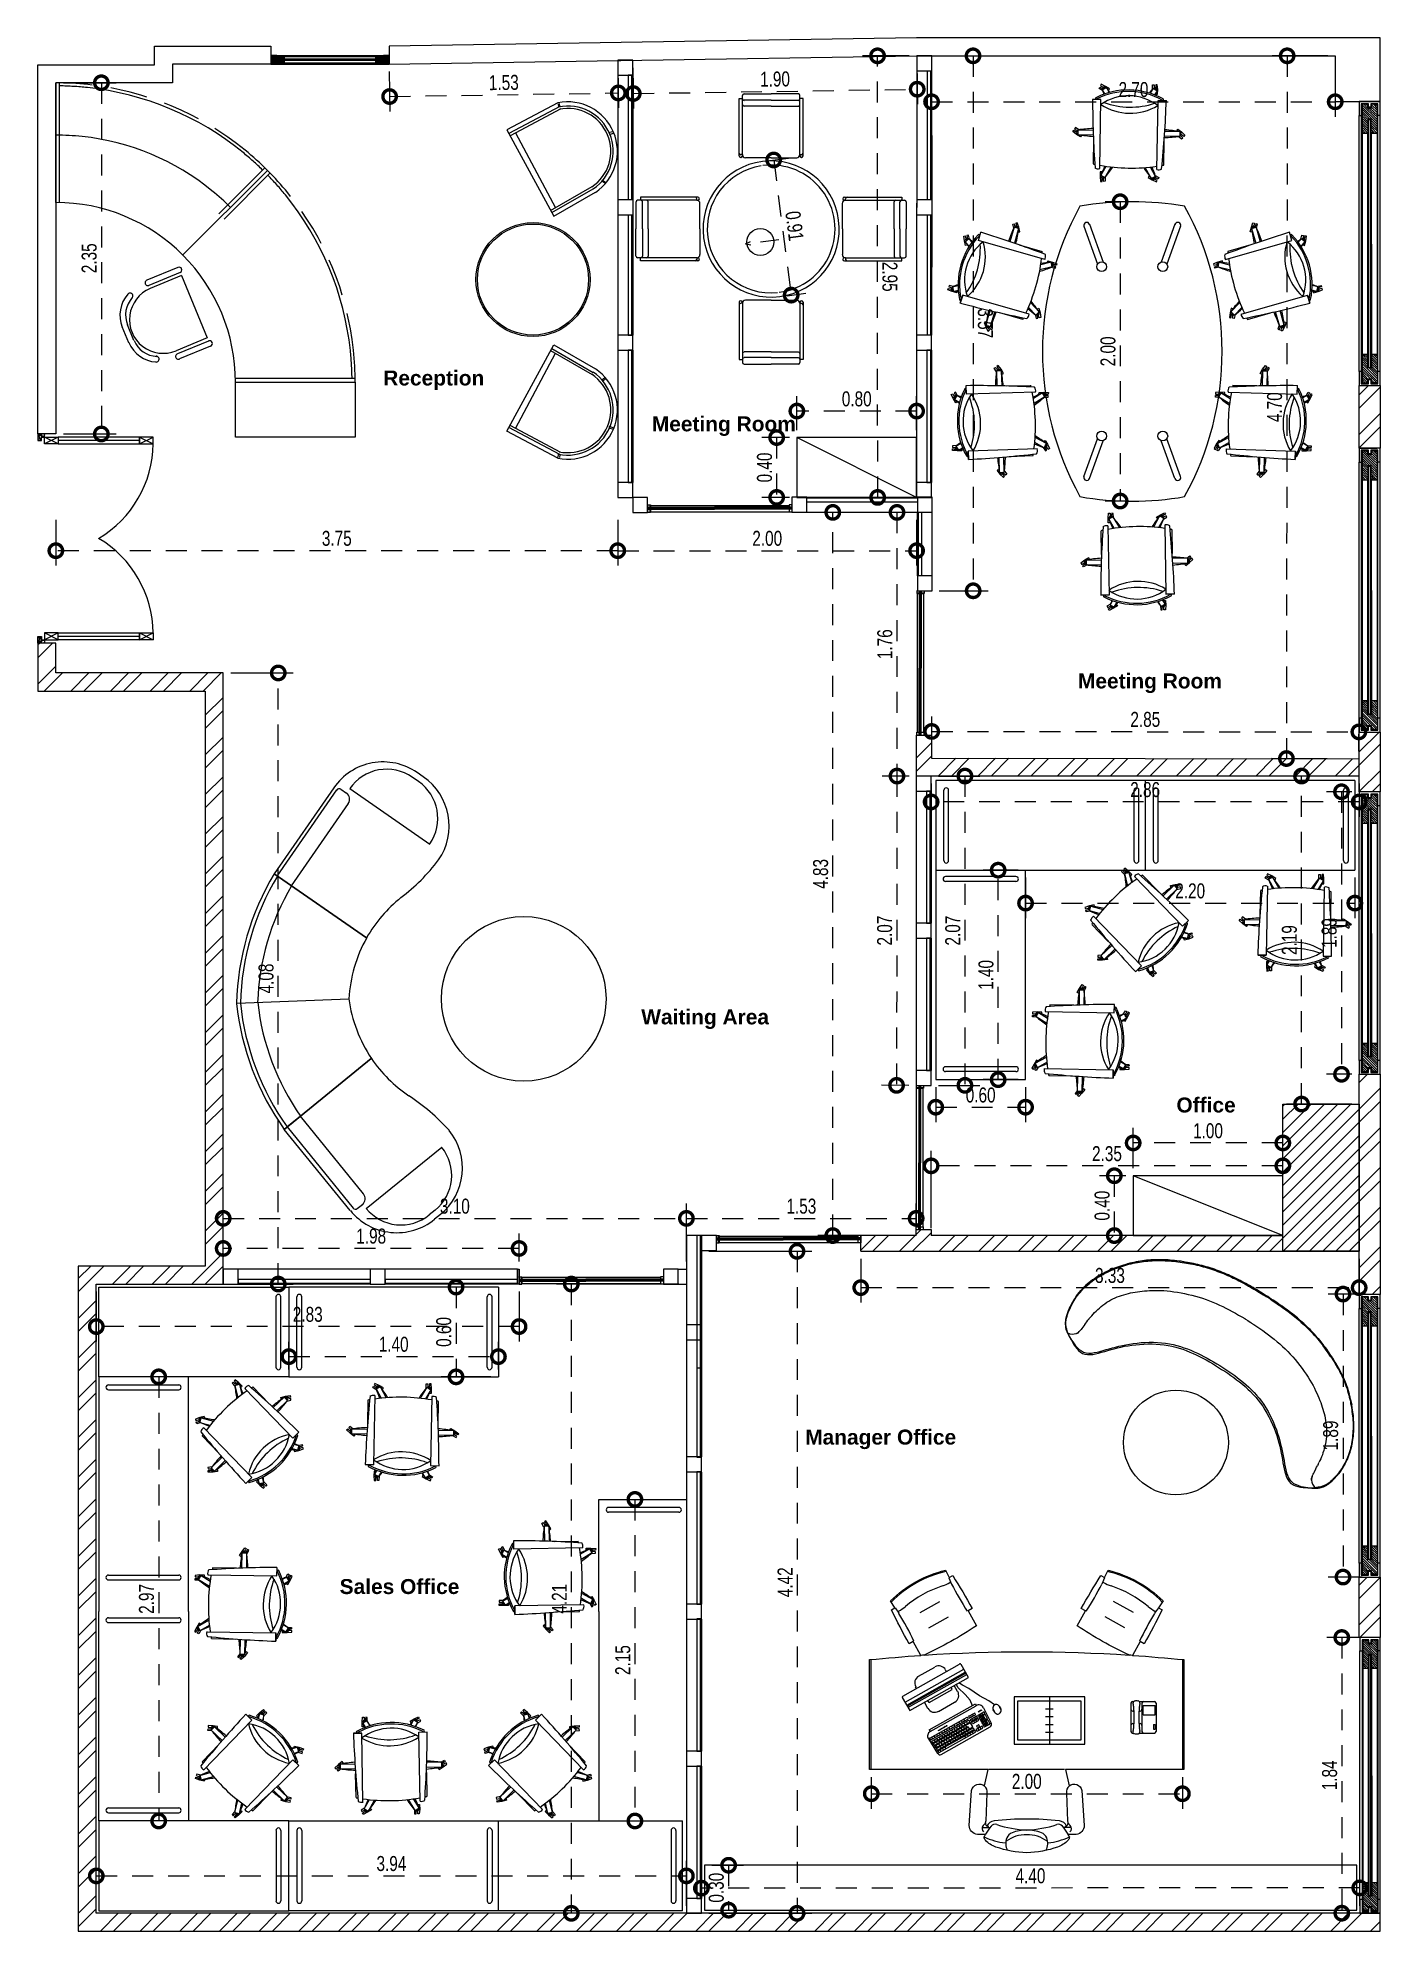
# Model space of a CAD drawing. Header units: metres. Extents: x 0 to 42, y 0 to 29.7.
# Drawn here: x 11.88 to 20.85, y 8.05 to 20.71 of the extents above; entities that cross this region are included whole.
import ezdxf

# ---------------------------------------------------------------- set-up
doc = ezdxf.new("R2010")
doc.units = ezdxf.units.M
doc.header["$MEASUREMENT"] = 0
for name, pattern in [('$ doors$0$$01Col$0$HIDDEN', [0.23, 0.14, -0.09]), ('ACAD_ISO03W100', [30, 12, -18]), ('DASHED2', [0.375, 0.25, -0.125])]:
    doc.linetypes.add(name, pattern=pattern)
for name, color, linetype, lineweight in [('00 FURN', 252, 'Continuous', 5), ('A-AREA-IDEN', 14, 'Continuous', 5), ('A-Coulmn', 250, 'Continuous', 13), ('A-GLAZ-CURT', 52, 'Continuous', 9), ('A-GLAZ-CWMG', 51, 'Continuous', 9), ('A-WALL', 7, 'Continuous', 13), ('A-Window', 32, 'Continuous', 13), ('Circuits Dimensions', 1, 'Continuous', 5)]:
    doc.layers.add(name, color=color, linetype=linetype, lineweight=lineweight)
doc.layers.add('A-Door', color=152, linetype='Continuous')
doc.styles.add('Arial_B', font='arialbd.ttf', dxfattribs={"height": 103.174603})
doc.styles.add('EN-SCL-DIM', font='swisscl.ttf')
doc.dimstyles.get("Standard").update_dxf_attribs({"dimtxt": 0.1, "dimasz": 0.18, "dimexe": 0.1, "dimexo": 0.05, "dimgap": 0.03, "dimtad": 1, "dimzin": 0, "dimdsep": 46, "dimtxsty": 'EN-SCL-DIM', "dimblk": 'DOTSMALL', "dimcen": 0.09, "dimclrd": 251, "dimclre": 251, "dimclrt": 1, "dimadec": 0, "dimazin": 0, "dimtfac": 1, "dimtofl": 0, "dimtmove": 0, "dimatfit": 3, "dimldrblk": 'DOTSMALL', "dimfxl": 1, "dimtfillclr": 256, "dimtolj": 1, "dimtzin": 0, "dimarcsym": 1})

msp = doc.modelspace()

# ---------------------------------------------------------------- texts
at = {"layer": 'A-AREA-IDEN', "char_height": 0.1, "width": 1.2342, "attachment_point": 5, "line_spacing_factor": 0.936439, "style": 'Arial_B'}
for s, insert in [('\\pxqc,t4.25,8.5,12.75,17,21.25,25.5,29.75,34,38.25,42.5,46.75,51,55.25,59.5,63.75,68,72.25,76.5,80.75,85,89.25,93.5,97.75,102,106.25,110.5,114.75,119,123.25,127.5,131.75,136;Reception', (14.525, 18.419)), ('\\pxqc,t4.25,8.5,12.75,17,21.25,25.5,29.75,34,38.25,42.5,46.75,51,55.25,59.5,63.75,68,72.25,76.5,80.75,85,89.25,93.5,97.75,102,106.25,110.5,114.75,119,123.25,127.5,131.75,136;Meeting Room', (16.463, 18.112)), ('\\pxqc,t4.25,8.5,12.75,17,21.25,25.5,29.75,34,38.25,42.5,46.75,51,55.25,59.5,63.75,68,72.25,76.5,80.75,85,89.25,93.5,97.75,102,106.25,110.5,114.75,119,123.25,127.5,131.75,136;Meeting Room', (19.31, 16.394)), ('\\pxqc,t4.25,8.5,12.75,17,21.25,25.5,29.75,34,38.25,42.5,46.75,51,55.25,59.5,63.75,68,72.25,76.5,80.75,85,89.25,93.5,97.75,102,106.25,110.5,114.75,119,123.25,127.5,131.75,136;Waiting Area', (16.338, 14.149)), ('\\pxqc,t4.25,8.5,12.75,17,21.25,25.5,29.75,34,38.25,42.5,46.75,51,55.25,59.5,63.75,68,72.25,76.5,80.75,85,89.25,93.5,97.75,102,106.25,110.5,114.75,119,123.25,127.5,131.75,136;Office', (19.685, 13.575)), ('\\pxqc,t4.25,8.5,12.75,17,21.25,25.5,29.75,34,38.25,42.5,46.75,51,55.25,59.5,63.75,68,72.25,76.5,80.75,85,89.25,93.5,97.75,102,106.25,110.5,114.75,119,123.25,127.5,131.75,136;Manager Office', (17.511, 11.341)), ('\\pxqc,t4.25,8.5,12.75,17,21.25,25.5,29.75,34,38.25,42.5,46.75,51,55.25,59.5,63.75,68,72.25,76.5,80.75,85,89.25,93.5,97.75,102,106.25,110.5,114.75,119,123.25,127.5,131.75,136;Sales Office', (14.296, 10.357))]:
    msp.add_mtext(s, dxfattribs=dict(at, insert=insert))

# ---------------------------------------------------------------- blocks, each defined once
blk = doc.blocks.new('System Panel - Glazed-790900-GROUND')
at = {"layer": 'A-GLAZ-CURT', "lineweight": 13}
for p, q in [((442, -19), (-442, -19)), ((-442, -19), (-442, -44)), ((-442, -44), (442, -44)), ((442, -44), (442, -19))]:
    blk.add_line(p, q, dxfattribs=at)
blk = doc.blocks.new('Rectangular Mullion - 50-790746-GROUND')
at = {"layer": 'A-GLAZ-CWMG'}
for p, q in [((22350, 11773), (22350, 10890)), ((22450, 11773), (22450, 10890))]:
    blk.add_line(p, q, dxfattribs=at)
blk = doc.blocks.new('Rectangular Mullion - 50-790904-GROUND')
at = {"layer": 'A-GLAZ-CWMG', "lineweight": 20}
for p, q in [((0, 50), (-100, 50)), ((-100, 50), (-100, -50)), ((-100, -50), (0, -50))]:
    blk.add_line(p, q, dxfattribs=at)
blk = doc.blocks.new('Rectangular Mullion - 50-790899-GROUND')
at = {"layer": 'A-GLAZ-CWMG', "lineweight": 20}
for p, q in [((-50, 50), (50, 50)), ((-50, -50), (-50, 50)), ((50, 50), (50, -50)), ((50, -50), (-50, -50))]:
    blk.add_line(p, q, dxfattribs=at)
blk = doc.blocks.new('ММГ14')
for p, q in [((-126, 1784), (-133, 1741)), ((588, 1699), (-104, 1801)), ((-101, 1826), (591, 1724)), ((-169, 1744), (-265, 1101)), ((-91, 1684), (571, 1586)), ((591, 1724), (482, 982)), ((482, 982), (591, 1724)), ((571, 1586), (588, 1699)), ((-563, 1439), (-555, 1489)), ((-517, 1442), (-510, 1491)), ((1394, 1317), (862, 790)), ((1394, 1317), (862, 790)), ((1050, 408), (1793, 510)), ((1793, 510), (1050, 408)), ((1793, 510), (1050, 408)), ((1656, 491), (1768, 507)), ((1768, 507), (1864, -186)), ((1889, -183), (1793, 510)), ((1747, -171), (1656, 491)), ((1806, -251), (1162, -339)), ((1847, -208), (1803, -214)), ((1500, -596), (1550, -589)), ((1497, -641), (1547, -634))]:
    blk.add_line(p, q)
blk.add_circle((0, 0), 550)
for centre, radius, start, end in [((-160, 1430), 400, 81.584, 171.584), ((-107, 1782), 20, 81.584, 171.584), ((-213, 1447), 300, 81.584, 171.584), ((-83, 1734), 50, 171.584, 261.584), ((223, 0), 1738, 48.4173, 77.8906), ((223, 0), 1763, 48.3624, 77.9455), ((219, -8), 1631, 48.7521, 77.5558), ((-167, 1381), 400, 171.584, 261.584), ((-221, 1398), 300, 171.584, 261.584), ((65, 159), 1738, 11.5474, 41.0207), ((66, 159), 1763, 11.4925, 41.0756), ((58, 155), 1631, 11.8822, 40.6859), ((-90, 2269), 1291, 263.986, 279.7748), ((265, 47), 959, 76.9357, 98.1368), ((258, 67), 941, 50.1103, 76.2517), ((133, 193), 941, 13.1863, 39.3277), ((114, 200), 959, 351.3012, 12.5023), ((2332, -177), 1291, 169.6633, 185.452), ((1492, -238), 400, 277.8541, 7.8541), ((1509, -292), 300, 277.8541, 7.8541), ((1796, -165), 50, 187.8541, 277.8541), ((1844, -188), 20, 277.8541, 7.8541), ((1443, -245), 400, 187.8541, 277.8541), ((1459, -299), 300, 187.8541, 277.8541)]:
    blk.add_arc(centre, radius, start, end)
blk = doc.blocks.new('Puesto3')
at = {"color": 0, "linetype": 'ByBlock'}
for p, q in [((-0.495, 1.221), (-0.478, 1.181)), ((0.495, 1.221), (0.478, 1.181)), ((-0.838, 1.03), (-0.813, 0.995)), ((-0.679, 1), (-0.553, 1.07)), ((-0.624, 0.902), (-0.498, 0.972)), ((0.624, 0.902), (0.498, 0.972)), ((0.679, 1), (0.553, 1.07)), ((0.838, 1.03), (0.813, 0.995)), ((-0.99, 0), (-0.99, 0.701)), ((0.99, 0.701), (0.99, 0)), ((-0.62, 0.253), (-0.327, 0.418)), ((-0.614, 0.242), (-0.321, 0.407)), ((-0.327, 0.418), (-0.321, 0.407)), ((-0.31, 0.347), (-0.274, 0.367)), ((-0.275, 0.393), (-0.226, 0.295)), ((-0.272, 0.366), (-0.268, 0.358)), ((-0.204, 0.365), (-0.213, 0.381)), ((-0.175, 0.403), (-0.166, 0.387)), ((0.369, 0.463), (-0.081, 0.463)), ((-0.081, 0.463), (-0.081, 0.163)), ((-0.056, 0.438), (0.344, 0.438)), ((-0.056, 0.188), (-0.056, 0.438)), ((0.119, 0.388), (0.169, 0.388)), ((0.144, 0.463), (0.144, 0.163)), ((0.344, 0.438), (0.344, 0.188)), ((0.369, 0.163), (0.369, 0.463)), ((0.663, 0.423), (0.663, 0.243)), ((0.673, 0.433), (0.679, 0.433)), ((0.675, 0.373), (0.683, 0.373)), ((0.714, 0.373), (0.721, 0.373)), ((0.717, 0.433), (0.813, 0.433)), ((0.733, 0.423), (0.733, 0.243)), ((0.74, 0.408), (0.817, 0.408)), ((0.74, 0.348), (0.74, 0.408)), ((0.817, 0.348), (0.817, 0.408)), ((0.823, 0.423), (0.823, 0.243)), ((-0.62, 0.253), (-0.614, 0.242)), ((-0.617, 0.2), (-0.38, 0.334)), ((-0.61, 0.189), (-0.374, 0.322)), ((-0.604, 0.182), (-0.369, 0.314)), ((-0.597, 0.17), (-0.363, 0.302)), ((-0.594, 0.166), (-0.36, 0.298)), ((-0.587, 0.155), (-0.374, 0.275)), ((-0.584, 0.151), (-0.371, 0.271)), ((-0.577, 0.139), (-0.345, 0.271)), ((-0.574, 0.135), (-0.342, 0.266)), ((-0.568, 0.124), (-0.336, 0.255)), ((-0.565, 0.12), (-0.333, 0.25)), ((-0.544, 0.097), (-0.233, 0.272)), ((-0.535, 0.231), (-0.542, 0.243)), ((-0.52, 0.24), (-0.526, 0.252)), ((-0.504, 0.249), (-0.51, 0.26)), ((-0.488, 0.258), (-0.495, 0.269)), ((-0.487, 0.232), (-0.494, 0.244)), ((-0.472, 0.267), (-0.479, 0.278)), ((-0.471, 0.241), (-0.478, 0.253)), ((-0.457, 0.276), (-0.463, 0.287)), ((-0.456, 0.25), (-0.462, 0.262)), ((-0.443, 0.236), (-0.449, 0.248)), ((-0.441, 0.284), (-0.447, 0.296)), ((-0.44, 0.259), (-0.446, 0.27)), ((-0.427, 0.245), (-0.434, 0.257)), ((-0.425, 0.293), (-0.432, 0.305)), ((-0.424, 0.268), (-0.431, 0.279)), ((-0.411, 0.254), (-0.418, 0.265)), ((-0.412, 0.233), (-0.418, 0.244)), ((-0.41, 0.302), (-0.416, 0.314)), ((-0.408, 0.277), (-0.415, 0.288)), ((-0.396, 0.242), (-0.403, 0.253)), ((-0.396, 0.263), (-0.402, 0.274)), ((-0.394, 0.311), (-0.4, 0.322)), ((-0.393, 0.285), (-0.399, 0.297)), ((-0.382, 0.271), (-0.388, 0.282)), ((-0.38, 0.25), (-0.387, 0.262)), ((-0.377, 0.294), (-0.383, 0.306)), ((-0.373, 0.325), (-0.378, 0.333)), ((-0.371, 0.235), (-0.378, 0.246)), ((-0.365, 0.259), (-0.374, 0.275)), ((-0.369, 0.34), (-0.333, 0.36)), ((-0.365, 0.329), (-0.369, 0.338)), ((-0.362, 0.305), (-0.367, 0.313)), ((-0.362, 0.329), (-0.327, 0.349)), ((-0.358, 0.32), (-0.322, 0.34)), ((-0.354, 0.31), (-0.358, 0.318)), ((-0.344, 0.273), (-0.358, 0.297)), ((-0.351, 0.335), (-0.357, 0.347)), ((-0.351, 0.309), (-0.316, 0.329)), ((-0.349, 0.304), (-0.313, 0.324)), ((-0.345, 0.294), (-0.349, 0.302)), ((-0.341, 0.231), (-0.347, 0.242)), ((-0.34, 0.315), (-0.346, 0.327)), ((-0.338, 0.342), (-0.345, 0.354)), ((-0.342, 0.293), (-0.307, 0.313)), ((-0.335, 0.257), (-0.34, 0.265)), ((-0.331, 0.299), (-0.337, 0.311)), ((-0.327, 0.323), (-0.333, 0.334)), ((-0.326, 0.351), (-0.331, 0.36)), ((-0.326, 0.241), (-0.331, 0.25)), ((-0.318, 0.307), (-0.324, 0.318)), ((-0.322, 0.257), (-0.286, 0.277)), ((-0.318, 0.246), (-0.322, 0.254)), ((-0.315, 0.331), (-0.319, 0.34)), ((-0.318, 0.28), (-0.308, 0.285)), ((-0.314, 0.269), (-0.318, 0.277)), ((-0.315, 0.245), (-0.28, 0.265)), ((-0.307, 0.336), (-0.311, 0.344)), ((-0.306, 0.316), (-0.311, 0.324)), ((-0.311, 0.268), (-0.302, 0.274)), ((-0.304, 0.252), (-0.31, 0.263)), ((-0.301, 0.276), (-0.306, 0.285)), ((-0.304, 0.335), (-0.268, 0.356)), ((-0.297, 0.34), (-0.303, 0.351)), ((-0.298, 0.32), (-0.302, 0.328)), ((-0.301, 0.331), (-0.266, 0.351)), ((-0.291, 0.259), (-0.297, 0.27)), ((-0.295, 0.32), (-0.27, 0.334)), ((-0.288, 0.344), (-0.294, 0.356)), ((-0.288, 0.324), (-0.294, 0.335)), ((-0.293, 0.315), (-0.268, 0.329)), ((-0.289, 0.304), (-0.293, 0.313)), ((-0.279, 0.349), (-0.286, 0.361)), ((-0.286, 0.304), (-0.252, 0.323)), ((-0.279, 0.329), (-0.285, 0.34)), ((-0.279, 0.308), (-0.285, 0.319)), ((-0.284, 0.299), (-0.25, 0.318)), ((-0.28, 0.288), (-0.284, 0.297)), ((-0.279, 0.268), (-0.284, 0.276)), ((-0.261, 0.318), (-0.277, 0.345)), ((-0.277, 0.288), (-0.252, 0.302)), ((-0.27, 0.313), (-0.276, 0.324)), ((-0.27, 0.292), (-0.276, 0.303)), ((-0.275, 0.283), (-0.25, 0.297)), ((-0.271, 0.273), (-0.275, 0.281)), ((-0.268, 0.272), (-0.236, 0.29)), ((-0.261, 0.297), (-0.267, 0.308)), ((-0.261, 0.276), (-0.267, 0.287)), ((-0.264, 0.35), (-0.251, 0.325)), ((-0.243, 0.286), (-0.259, 0.313)), ((-0.252, 0.281), (-0.259, 0.292)), ((-0.247, 0.317), (-0.235, 0.292)), ((0.119, 0.338), (0.169, 0.338)), ((0.119, 0.288), (0.169, 0.288)), ((0.675, 0.293), (0.683, 0.293)), ((0.714, 0.293), (0.721, 0.293)), ((0.74, 0.348), (0.817, 0.348)), ((0.807, 0.288), (0.817, 0.288)), ((0.807, 0.288), (0.807, 0.258)), ((0.807, 0.258), (0.817, 0.258)), ((0.817, 0.288), (0.817, 0.258)), ((-0.626, 0.196), (-0.567, 0.103)), ((-0.617, 0.198), (-0.612, 0.19)), ((-0.599, 0.196), (-0.605, 0.207)), ((-0.605, 0.179), (-0.599, 0.171)), ((-0.595, 0.164), (-0.59, 0.156)), ((-0.583, 0.205), (-0.589, 0.216)), ((-0.582, 0.179), (-0.588, 0.19)), ((-0.585, 0.148), (-0.58, 0.14)), ((-0.569, 0.144), (-0.576, 0.155)), ((-0.569, 0.165), (-0.575, 0.177)), ((-0.575, 0.133), (-0.57, 0.125)), ((-0.567, 0.213), (-0.573, 0.225)), ((-0.566, 0.188), (-0.572, 0.199)), ((-0.553, 0.153), (-0.56, 0.164)), ((-0.553, 0.174), (-0.559, 0.186)), ((-0.558, 0.109), (-0.327, 0.239)), ((-0.551, 0.222), (-0.558, 0.234)), ((-0.55, 0.197), (-0.556, 0.208)), ((-0.545, 0.116), (-0.552, 0.127)), ((-0.545, 0.137), (-0.551, 0.149)), ((-0.537, 0.183), (-0.544, 0.195)), ((-0.538, 0.162), (-0.544, 0.173)), ((-0.534, 0.206), (-0.541, 0.217)), ((-0.529, 0.125), (-0.536, 0.136)), ((-0.529, 0.146), (-0.535, 0.157)), ((-0.521, 0.192), (-0.528, 0.203)), ((-0.522, 0.171), (-0.528, 0.182)), ((-0.519, 0.215), (-0.525, 0.226)), ((-0.513, 0.155), (-0.52, 0.166)), ((-0.514, 0.133), (-0.52, 0.145)), ((-0.506, 0.18), (-0.513, 0.191)), ((-0.506, 0.201), (-0.512, 0.212)), ((-0.503, 0.223), (-0.509, 0.235)), ((-0.497, 0.164), (-0.504, 0.175)), ((-0.491, 0.188), (-0.497, 0.2)), ((-0.49, 0.21), (-0.496, 0.221)), ((-0.482, 0.172), (-0.488, 0.184)), ((-0.474, 0.219), (-0.481, 0.23)), ((-0.475, 0.197), (-0.481, 0.209)), ((-0.466, 0.181), (-0.472, 0.193)), ((-0.459, 0.206), (-0.466, 0.218)), ((-0.459, 0.227), (-0.465, 0.239)), ((-0.45, 0.19), (-0.457, 0.202)), ((-0.443, 0.215), (-0.45, 0.226)), ((-0.434, 0.199), (-0.441, 0.211)), ((-0.428, 0.224), (-0.434, 0.235)), ((-0.419, 0.208), (-0.425, 0.219)), ((-0.403, 0.217), (-0.409, 0.228)), ((-0.387, 0.226), (-0.394, 0.237)), ((-0.388, 0.204), (-0.394, 0.216)), ((-0.372, 0.213), (-0.379, 0.225)), ((-0.356, 0.222), (-0.363, 0.234)), ((-0.081, 0.163), (0.369, 0.163)), ((0.144, 0.188), (-0.056, 0.188)), ((0.119, 0.238), (0.169, 0.238)), ((0.344, 0.188), (0.144, 0.188)), ((0.673, 0.233), (0.678, 0.233)), ((0.717, 0.233), (0.813, 0.233)), ((-0.565, 0.117), (-0.56, 0.109)), ((0.241, 0), (-0.241, 0)), ((-0.253, -0.15), (-0.26, -0.327)), ((0.253, -0.15), (0.26, -0.327)), ((-0.284, -0.368), (-0.233, -0.368)), ((0.284, -0.368), (0.233, -0.368))]:
    blk.add_line(p, q, dxfattribs=at)
at = {"lineweight": -3}
for p, q in [((-0.789, 0.468), (-0.427, 0.672)), ((-0.774, 0.429), (-0.401, 0.639)), ((-0.764, 0.411), (-0.391, 0.621)), ((-0.76, 0.404), (-0.387, 0.614)), ((-0.756, 0.396), (-0.382, 0.606)), ((-0.688, 0.595), (-0.585, 0.653)), ((-0.511, 0.625), (-0.516, 0.634)), ((-0.371, 0.587), (-0.418, 0.67)), ((-0.745, 0.376), (-0.371, 0.587)), ((-0.701, 0.517), (-0.707, 0.527)), ((-0.622, 0.427), (-0.474, 0.51)), ((-0.474, 0.51), (-0.482, 0.524)), ((-0.44, 0.498), (-0.461, 0.536)), ((-0.792, 0.459), (-0.745, 0.376)), ((-0.63, 0.39), (-0.651, 0.429)), ((-0.622, 0.427), (-0.63, 0.441)), ((-0.562, 0.371), (-0.459, 0.43))]:
    blk.add_line(p, q, dxfattribs=at)
at = {"color": 0, "linetype": 'ByBlock'}
blk.add_lwpolyline([(-0.271, -0.428, -0.017129), (-0.262, -0.412), (-0.314, -0.412, -0.391275), (-0.366, -0.355), (-0.351, -0.132, -0.576265), (-0.269, -0.104), (-0.246, 0), (-1, 0), (-1, 0.7, -0.008178), (-0.673, 0.727), (-0.722, 0.815), (-0.748, 0.801, -0.013912), (-0.861, 1.017), (-0.839, 1.03), (-0.867, 1.074, -0.138798), (-0.517, 1.269), (-0.494, 1.222), (-0.471, 1.235, -0.013912), (-0.347, 1.025), (-0.373, 1.01), (-0.32, 0.916, -0.038165), (-0.653, 0.729, -0.032603), (0.653, 0.729, -0.038165), (0.32, 0.916), (0.373, 1.01), (0.347, 1.025, -0.013912), (0.471, 1.235), (0.494, 1.222), (0.517, 1.269, -0.138798), (0.867, 1.074), (0.839, 1.03), (0.861, 1.017, -0.013912), (0.748, 0.801), (0.722, 0.815), (0.673, 0.727, -0.008178), (1, 0.7), (1, 0), (0.246, 0), (0.269, -0.104, -0.576265), (0.351, -0.132), (0.366, -0.355, -0.391275), (0.314, -0.412), (0.262, -0.412, -0.017129), (0.271, -0.428, -0.194346), (0.263, -0.449, -0.127878), (0.196, -0.493, -0.074622), (0, -0.529, -0.074622), (-0.196, -0.493, -0.127878), (-0.263, -0.449, -0.194346)], format="xyb", close=True, dxfattribs=at)
for points in [[(-0.346, 0.407), (-0.361, 0.443), (-0.391, 0.479), (-0.437, 0.521), (-0.449, 0.543)], [(-0.205, 0.412), (-0.241, 0.438), (-0.3, 0.469), (-0.369, 0.517), (-0.408, 0.537), (-0.432, 0.552)]]:
    blk.add_lwpolyline(points, dxfattribs=at)
for centre in [(-0.306, 0.369), (-0.298, 0.374), (-0.29, 0.378), (-0.56, 0.25), (-0.552, 0.255), (-0.544, 0.26), (-0.535, 0.265), (-0.527, 0.269), (-0.519, 0.274), (-0.51, 0.279)]:
    blk.add_circle(centre, 0.0022, dxfattribs=at)
for centre, radius, start, end in [((-0.347, 0.553), 0.728, 103.2014, 135.0855), ((0.347, 0.553), 0.728, 44.9145, 76.7986), ((-0.32, 0.504), 0.7, 108.0592, 130.2276), ((-0.611, 1.398), 0.24, 288.0592, 300.5574), ((-0.495, 1.2), 0.0108, 304.5458, 344.1042), ((1.195, 2.026), 1.874, 206.7826, 212.9165), ((-1.195, 2.026), 1.874, 327.0835, 333.2174), ((0.495, 1.2), 0.0108, 195.8958, 235.4542), ((0.611, 1.398), 0.24, 239.4426, 251.9408), ((0.32, 0.504), 0.7, 49.7724, 71.9408), ((-0.819, 1.019), 0.0108, 254.1827, 293.741), ((-0.927, 1.222), 0.24, 297.7294, 310.2276), ((-2.411, 0.015), 1.874, 25.3703, 31.5042), ((2.411, 0.015), 1.874, 148.4958, 154.6297), ((0.927, 1.222), 0.24, 229.7724, 242.2706), ((0.819, 1.019), 0.0108, 246.259, 285.8173), ((0, -9.275), 10.025, 93.7481, 93.841), ((0, -9.275), 10.025, 86.1583, 86.2539), ((-0.305, 0.379), 0.033, 26.3031, 119.3971), ((-0.273, 0.366), 0.00187, 26.3031, 119.3971), ((-0.194, 0.392), 0.0222, 4.9353, 233.8589), ((-0.185, 0.376), 0.0222, 184.9353, 53.8589), ((0.673, 0.423), 0.01, 90, 180), ((0.675, 0.385), 0.012, 180, 270), ((0.686, 0.426), 0.01, 99.5352, 194.6502), ((0.503, 0.381), 0.179, 6.1675, 13.8968), ((0.239, 0.352), 0.444, 2.5629, 6.1675), ((0.694, 0.401), 0.036, 99.4076, 107.8024), ((-0.195, 0.333), 0.879, 360, 2.5629), ((0.698, 0.375), 0.0624, 90, 99.4076), ((0.698, 0.375), 0.0624, 80.5924, 90), ((0.708, 0.425), 0.012, 346.6383, 88.4297), ((1.592, 0.333), 0.879, 177.4371, 180), ((1.158, 0.352), 0.444, 173.8325, 177.4371), ((0.894, 0.381), 0.179, 166.6383, 173.8325), ((0.721, 0.385), 0.012, 270, 0), ((0.743, 0.423), 0.01, 90, 180), ((0.813, 0.423), 0.01, 0, 90), ((-0.598, 0.214), 0.033, 119.3971, 212.4912), ((-0.379, 0.332), 0.00187, 29.3971, 119.3971), ((-0.375, 0.324), 0.00187, 299.3971, 29.3971), ((-0.368, 0.339), 0.00187, 119.3971, 209.3971), ((-0.368, 0.312), 0.00187, 29.3971, 119.3971), ((-0.363, 0.33), 0.00187, 209.3971, 299.3971), ((-0.364, 0.304), 0.00187, 299.3971, 29.3971), ((-0.359, 0.296), 0.00187, 29.3971, 119.3971), ((-0.357, 0.319), 0.00187, 119.3971, 209.3971), ((-0.352, 0.311), 0.00187, 209.3971, 299.3971), ((-0.348, 0.303), 0.00187, 119.3971, 209.3971), ((-0.343, 0.295), 0.00187, 209.3971, 299.3971), ((-0.346, 0.272), 0.00187, 299.3971, 29.3971), ((-0.341, 0.264), 0.00187, 29.3971, 119.3971), ((-0.337, 0.256), 0.00187, 299.3971, 29.3971), ((-0.332, 0.359), 0.00187, 29.3971, 119.3971), ((-0.332, 0.249), 0.00187, 29.3971, 119.3971), ((-0.328, 0.35), 0.00187, 299.3971, 29.3971), ((-0.328, 0.24), 0.00187, 299.3971, 29.3971), ((-0.321, 0.255), 0.00187, 119.3971, 209.3971), ((-0.321, 0.339), 0.00187, 29.3971, 119.3971), ((-0.317, 0.278), 0.00187, 119.3971, 209.3971), ((-0.316, 0.247), 0.00187, 209.3971, 299.3971), ((-0.316, 0.331), 0.00187, 299.3971, 29.3971), ((-0.312, 0.27), 0.00187, 209.3971, 299.3971), ((-0.312, 0.323), 0.00187, 29.3971, 119.3971), ((-0.31, 0.345), 0.00187, 119.3971, 209.3971), ((-0.307, 0.284), 0.00187, 29.3971, 119.3971), ((-0.305, 0.337), 0.00187, 209.3971, 299.3971), ((-0.308, 0.315), 0.00187, 299.3971, 29.3971), ((-0.301, 0.329), 0.00187, 119.3971, 209.3971), ((-0.303, 0.276), 0.00187, 299.3971, 29.3971), ((-0.296, 0.321), 0.00187, 209.3971, 299.3971), ((-0.292, 0.313), 0.00187, 119.3971, 209.3971), ((-0.287, 0.305), 0.00187, 209.3971, 299.3971), ((-0.285, 0.275), 0.00187, 29.3971, 119.3971), ((-0.283, 0.298), 0.00187, 119.3971, 209.3971), ((-0.278, 0.289), 0.00187, 209.3971, 299.3971), ((-0.281, 0.267), 0.00187, 299.3971, 29.3971), ((-0.274, 0.282), 0.00187, 119.3971, 209.3971), ((-0.269, 0.273), 0.00187, 209.3971, 299.3971), ((-0.269, 0.357), 0.00187, 299.3971, 26.3031), ((-0.265, 0.349), 0.00187, 26.3031, 119.3971), ((-0.253, 0.324), 0.00187, 299.3971, 26.3031), ((-0.249, 0.316), 0.00187, 26.3031, 119.3971), ((-0.237, 0.292), 0.00187, 299.3971, 26.3031), ((-0.241, 0.287), 0.0165, 299.3971, 29.3971), ((0.675, 0.281), 0.012, 90, 180), ((0.673, 0.243), 0.01, 180, 270), ((0.503, 0.285), 0.179, 346.1032, 353.8325), ((0.686, 0.239), 0.01, 160.2489, 256.4245), ((0.239, 0.313), 0.444, 353.8325, 357.4371), ((-0.195, 0.333), 0.879, 357.4371, 0), ((0.708, 0.241), 0.012, 281.2958, 13.3617), ((1.592, 0.333), 0.879, 180, 182.5629), ((1.158, 0.313), 0.444, 182.5629, 186.1675), ((0.894, 0.285), 0.179, 186.1675, 193.8968), ((0.709, 0.228), 0.0184, 53.5958, 53.7272), ((0.721, 0.281), 0.012, 0, 90), ((0.743, 0.243), 0.01, 180, 270), ((0.813, 0.243), 0.01, 270, 0), ((-0.616, 0.199), 0.00187, 119.3971, 212.4912), ((-0.611, 0.191), 0.00187, 212.4912, 299.3971), ((-0.603, 0.18), 0.00187, 119.3971, 212.4912), ((-0.598, 0.172), 0.00187, 212.4912, 299.3971), ((-0.593, 0.165), 0.00187, 119.3971, 212.4912), ((-0.588, 0.157), 0.00187, 212.4912, 299.3971), ((-0.583, 0.149), 0.00187, 119.3971, 212.4912), ((-0.578, 0.141), 0.00187, 212.4912, 299.3971), ((-0.574, 0.134), 0.00187, 119.3971, 212.4912), ((-0.568, 0.126), 0.00187, 212.4912, 299.3971), ((0.698, 0.29), 0.0624, 256.0825, 270), ((0.698, 0.29), 0.0624, 270, 281.2958), ((-0.552, 0.111), 0.0165, 209.3971, 299.3971), ((-0.564, 0.118), 0.00187, 119.3971, 212.4912), ((-0.559, 0.11), 0.00187, 212.4912, 299.3971), ((-0.255, -0.375), 0.0293, 138.2795, 226.9158), ((-0.231, -0.397), 0.0616, 127.3334, 138.2795), ((-0.283, -0.329), 0.023, 307.3334, 4.6834), ((-0.238, -0.341), 0.0247, 181.1922, 230.563), ((-0.022, -0.54), 0.273, 138.759, 151.8617), ((-0.2, -0.386), 0.0601, 97.4996, 153.5049), ((-0.257, -0.378), 0.0189, 32.1989, 79.9824), ((-0.201, -0.381), 0.0336, 72.1964, 141.8203), ((-0.033, -1.651), 1.336, 88.565, 97.4996), ((0.041, 0.372), 0.758, 252.1964, 266.8625), ((0.033, -1.651), 1.336, 82.5004, 91.435), ((-0.041, 0.372), 0.758, 273.1375, 287.8036), ((0.201, -0.381), 0.0336, 38.1797, 107.8036), ((0.2, -0.386), 0.0601, 26.4951, 82.5004), ((0.022, -0.54), 0.273, 28.1383, 41.241), ((0.257, -0.378), 0.0189, 100.0176, 147.8011), ((0.238, -0.341), 0.0247, 309.437, 358.8078), ((0.283, -0.329), 0.023, 175.3166, 232.6666), ((0.231, -0.397), 0.0616, 41.7205, 52.6666), ((0.255, -0.375), 0.0293, 313.0842, 41.7205), ((-0.086, -0.027), 0.442, 245.3038, 263.4818), ((-0.04, -0.471), 0.094, 157.4767, 207.1916), ((-0.008, -0.618), 0.203, 87.6787, 127.0409), ((-0.07, -0.458), 0.0614, 112.8362, 157.4767), ((-0.007, -0.608), 0.223, 88.0867, 112.8362), ((0.007, -0.608), 0.223, 67.1638, 91.9133), ((0.008, -0.618), 0.203, 52.9591, 92.3213), ((0.07, -0.458), 0.0614, 22.5233, 67.1638), ((0.04, -0.471), 0.094, 332.8084, 22.5233), ((0.086, -0.027), 0.442, 276.5182, 294.6962)]:
    blk.add_arc(centre, radius, start, end, dxfattribs=at)
at = {"lineweight": -3}
for centre, radius, start, end in [((-0.56, 0.61), 0.05, 29.3971, 119.3971), ((-0.424, 0.667), 0.00625, 29.3971, 119.3971), ((-0.663, 0.552), 0.05, 119.3971, 209.3971), ((-0.483, 0.473), 0.05, 299.3971, 29.3971), ((-0.786, 0.462), 0.00625, 119.3971, 209.3971), ((-0.586, 0.415), 0.05, 209.3971, 299.3971)]:
    blk.add_arc(centre, radius, start, end, dxfattribs=at)
at = {"color": 0, "linetype": 'Continuous'}
for centre, start, end in [((-0.302, -0.142), 350.6055, 48.611), ((0.302, -0.142), 131.389, 189.3945)]:
    blk.add_arc(centre, 0.0499, start, end, dxfattribs=at)
blk = doc.blocks.new('_DotSmall')
at = {"color": 0, "linetype": 'ByBlock', "const_width": 0.5}
blk.add_lwpolyline([(-0.0625, 0, 1), (0.0625, 0, 1)], format="xyb", close=True, dxfattribs=at)
blk = doc.blocks.new('*D22')
at = {"layer": 'Circuits Dimensions', "color": 251, "lineweight": -2, "transparency": 16777216}
for p, q in [((15.754, 17.486), (15.754, 17.18)), ((17.751, 17.486), (17.751, 17.18))]:
    blk.add_line(p, q, dxfattribs=at)
at = {"layer": 'Circuits Dimensions', "color": 251, "linetype": '$ doors$0$$01Col$0$HIDDEN', "lineweight": -2, "transparency": 16777216}
blk.add_line((15.754, 17.28), (17.751, 17.28), dxfattribs=at)
at = {"layer": 'Defpoints', "color": 0, "transparency": 16777216}
for p in [(15.754, 17.536), (17.751, 17.536), (17.751, 17.28)]:
    blk.add_point(p, dxfattribs=at)
at = {"layer": 'Circuits Dimensions', "color": 251, "lineweight": -2, "transparency": 16777216, "xscale": 0.18, "yscale": 0.18, "zscale": 0.18, "rotation": 180}
blk.add_blockref('_DotSmall', (15.754, 17.28), dxfattribs=at)
at = {"layer": 'Circuits Dimensions', "color": 251, "lineweight": -2, "transparency": 16777216, "xscale": 0.18, "yscale": 0.18, "zscale": 0.18}
blk.add_blockref('_DotSmall', (17.751, 17.28), dxfattribs=at)
at = {"layer": 'Circuits Dimensions', "color": 1, "transparency": 16777216, "insert": (16.753, 17.362), "char_height": 0.1, "attachment_point": 5, "style": 'EN-SCL-DIM'}
blk.add_mtext('\\A1;2.00', dxfattribs=at)
blk = doc.blocks.new('*D23')
at = {"layer": 'Circuits Dimensions', "color": 251, "lineweight": -2, "transparency": 16777216}
for p, q in [((13.168, 16.463), (13.586, 16.463)), ((13.168, 12.379), (13.586, 12.379))]:
    blk.add_line(p, q, dxfattribs=at)
at = {"layer": 'Circuits Dimensions', "color": 251, "linetype": '$ doors$0$$01Col$0$HIDDEN', "lineweight": -2, "transparency": 16777216}
blk.add_line((13.486, 12.379), (13.486, 16.463), dxfattribs=at)
at = {"layer": 'Defpoints', "color": 0, "transparency": 16777216}
for p in [(13.118, 16.463), (13.486, 16.463), (13.118, 12.379)]:
    blk.add_point(p, dxfattribs=at)
at = {"layer": 'Circuits Dimensions', "color": 251, "lineweight": -2, "transparency": 16777216, "xscale": 0.18, "yscale": 0.18, "zscale": 0.18}
for p, rotation in [((13.486, 16.463), 90), ((13.486, 12.379), 270)]:
    blk.add_blockref('_DotSmall', p, dxfattribs=dict(at, rotation=rotation))
at = {"layer": 'Circuits Dimensions', "color": 1, "transparency": 16777216, "insert": (13.405, 14.421), "char_height": 0.1, "attachment_point": 5, "rotation": 90, "style": 'EN-SCL-DIM'}
blk.add_mtext('\\A1;4.08', dxfattribs=at)
blk = doc.blocks.new('*D24')
at = {"layer": 'Circuits Dimensions', "color": 251, "lineweight": -2, "transparency": 16777216}
for p, q in [((12.05, 20.407), (12.404, 20.407)), ((12.05, 18.06), (12.404, 18.06))]:
    blk.add_line(p, q, dxfattribs=at)
at = {"layer": 'Circuits Dimensions', "color": 251, "linetype": '$ doors$0$$01Col$0$HIDDEN', "lineweight": -2, "transparency": 16777216}
blk.add_line((12.304, 20.407), (12.304, 18.06), dxfattribs=at)
at = {"layer": 'Defpoints', "color": 0, "transparency": 16777216}
for p in [(12, 20.407), (12, 18.06), (12.304, 18.06)]:
    blk.add_point(p, dxfattribs=at)
at = {"layer": 'Circuits Dimensions', "color": 251, "lineweight": -2, "transparency": 16777216, "xscale": 0.18, "yscale": 0.18, "zscale": 0.18}
for p, rotation in [((12.304, 20.407), 90), ((12.304, 18.06), 270)]:
    blk.add_blockref('_DotSmall', p, dxfattribs=dict(at, rotation=rotation))
at = {"layer": 'Circuits Dimensions', "color": 1, "transparency": 16777216, "insert": (12.223, 19.234), "char_height": 0.1, "attachment_point": 5, "rotation": 90, "style": 'EN-SCL-DIM'}
blk.add_mtext('\\A1;2.35', dxfattribs=at)
blk = doc.blocks.new('*D25')
at = {"layer": 'Circuits Dimensions', "color": 251, "lineweight": -2, "transparency": 16777216}
for p, q in [((15.755, 20.505), (15.759, 20.239)), ((14.228, 20.482), (14.232, 20.215))]:
    blk.add_line(p, q, dxfattribs=at)
at = {"layer": 'Circuits Dimensions', "color": 251, "linetype": '$ doors$0$$01Col$0$HIDDEN', "lineweight": -2, "transparency": 16777216}
blk.add_line((14.23, 20.315), (15.758, 20.339), dxfattribs=at)
at = {"layer": 'Defpoints', "color": 0, "transparency": 16777216}
for p in [(14.227, 20.531), (15.754, 20.555), (15.758, 20.339)]:
    blk.add_point(p, dxfattribs=at)
at = {"layer": 'Circuits Dimensions', "color": 251, "lineweight": -2, "transparency": 16777216, "xscale": 0.18, "yscale": 0.18, "zscale": 0.18}
for p, rotation in [((14.23, 20.315), 180.8999746206158), ((15.758, 20.339), 0.8999746206158148)]:
    blk.add_blockref('_DotSmall', p, dxfattribs=dict(at, rotation=rotation))
at = {"layer": 'Circuits Dimensions', "color": 1, "transparency": 16777216, "insert": (14.993, 20.408), "char_height": 0.1, "attachment_point": 5, "rotation": 0.9, "style": 'EN-SCL-DIM'}
blk.add_mtext('\\A1;1.53', dxfattribs=at)
blk = doc.blocks.new('*D26')
at = {"layer": 'Circuits Dimensions', "color": 251, "lineweight": -2, "transparency": 16777216}
for p, q in [((12, 17.486), (12, 17.18)), ((15.754, 17.486), (15.754, 17.18))]:
    blk.add_line(p, q, dxfattribs=at)
at = {"layer": 'Circuits Dimensions', "color": 251, "linetype": '$ doors$0$$01Col$0$HIDDEN', "lineweight": -2, "transparency": 16777216}
blk.add_line((15.754, 17.28), (12, 17.28), dxfattribs=at)
at = {"layer": 'Defpoints', "color": 0, "transparency": 16777216}
for p in [(12, 17.536), (15.754, 17.536), (12, 17.28)]:
    blk.add_point(p, dxfattribs=at)
at = {"layer": 'Circuits Dimensions', "color": 251, "lineweight": -2, "transparency": 16777216, "xscale": 0.18, "yscale": 0.18, "zscale": 0.18, "rotation": 180}
blk.add_blockref('_DotSmall', (12, 17.28), dxfattribs=at)
at = {"layer": 'Circuits Dimensions', "color": 251, "lineweight": -2, "transparency": 16777216, "xscale": 0.18, "yscale": 0.18, "zscale": 0.18}
blk.add_blockref('_DotSmall', (15.754, 17.28), dxfattribs=at)
at = {"layer": 'Circuits Dimensions', "color": 1, "transparency": 16777216, "insert": (13.877, 17.362), "char_height": 0.1, "attachment_point": 5, "style": 'EN-SCL-DIM'}
blk.add_mtext('\\A1;3.75', dxfattribs=at)
blk = doc.blocks.new('*D27')
at = {"layer": 'Circuits Dimensions', "color": 251, "lineweight": -2, "transparency": 16777216}
for p, q in [((17.901, 20.587), (18.228, 20.587)), ((17.901, 17.012), (18.229, 17.012))]:
    blk.add_line(p, q, dxfattribs=at)
at = {"layer": 'Circuits Dimensions', "color": 251, "linetype": '$ doors$0$$01Col$0$HIDDEN', "lineweight": -2, "transparency": 16777216}
blk.add_line((18.128, 20.587), (18.129, 17.012), dxfattribs=at)
at = {"layer": 'Defpoints', "color": 0, "transparency": 16777216}
for p in [(17.851, 20.587), (17.851, 17.012), (18.129, 17.012)]:
    blk.add_point(p, dxfattribs=at)
at = {"layer": 'Circuits Dimensions', "color": 251, "lineweight": -2, "transparency": 16777216, "xscale": 0.18, "yscale": 0.18, "zscale": 0.18}
for p, rotation in [((18.128, 20.587), 90.00340812647303), ((18.129, 17.012), 270.003408126473)]:
    blk.add_blockref('_DotSmall', p, dxfattribs=dict(at, rotation=rotation))
at = {"layer": 'Circuits Dimensions', "color": 1, "transparency": 16777216, "insert": (18.21, 18.8), "char_height": 0.1, "attachment_point": 5, "rotation": 270.0034, "style": 'EN-SCL-DIM'}
blk.add_mtext('\\A1;3.57', dxfattribs=at)
blk = doc.blocks.new('*D28')
at = {"layer": 'Circuits Dimensions', "color": 251, "lineweight": -2, "transparency": 16777216}
for p, q in [((17.851, 20.537), (17.851, 20.18)), ((20.548, 20.537), (20.548, 20.18))]:
    blk.add_line(p, q, dxfattribs=at)
at = {"layer": 'Circuits Dimensions', "color": 251, "linetype": '$ doors$0$$01Col$0$HIDDEN', "lineweight": -2, "transparency": 16777216}
blk.add_line((17.851, 20.28), (20.548, 20.28), dxfattribs=at)
at = {"layer": 'Defpoints', "color": 0, "transparency": 16777216}
for p in [(17.851, 20.587), (20.548, 20.587), (20.548, 20.28)]:
    blk.add_point(p, dxfattribs=at)
at = {"layer": 'Circuits Dimensions', "color": 251, "lineweight": -2, "transparency": 16777216, "xscale": 0.18, "yscale": 0.18, "zscale": 0.18, "rotation": 180}
blk.add_blockref('_DotSmall', (17.851, 20.28), dxfattribs=at)
at = {"layer": 'Circuits Dimensions', "color": 251, "lineweight": -2, "transparency": 16777216, "xscale": 0.18, "yscale": 0.18, "zscale": 0.18}
blk.add_blockref('_DotSmall', (20.548, 20.28), dxfattribs=at)
at = {"layer": 'Circuits Dimensions', "color": 1, "transparency": 16777216, "insert": (19.2, 20.361), "char_height": 0.1, "attachment_point": 5, "style": 'EN-SCL-DIM'}
blk.add_mtext('\\A1;2.70', dxfattribs=at)
blk = doc.blocks.new('*D29')
at = {"layer": 'Circuits Dimensions', "color": 251, "lineweight": -2, "transparency": 16777216}
for p, q in [((20.498, 20.587), (20.127, 20.587)), ((20.494, 15.89), (20.122, 15.891))]:
    blk.add_line(p, q, dxfattribs=at)
at = {"layer": 'Circuits Dimensions', "color": 251, "linetype": '$ doors$0$$01Col$0$HIDDEN', "lineweight": -2, "transparency": 16777216}
blk.add_line((20.227, 20.587), (20.222, 15.891), dxfattribs=at)
at = {"layer": 'Defpoints', "color": 0, "transparency": 16777216}
for p in [(20.548, 20.587), (20.222, 15.891), (20.544, 15.89)]:
    blk.add_point(p, dxfattribs=at)
at = {"layer": 'Circuits Dimensions', "color": 251, "lineweight": -2, "transparency": 16777216, "xscale": 0.18, "yscale": 0.18, "zscale": 0.18}
for p, rotation in [((20.227, 20.587), 89.9457933357095), ((20.222, 15.891), 269.9457933357095)]:
    blk.add_blockref('_DotSmall', p, dxfattribs=dict(at, rotation=rotation))
at = {"layer": 'Circuits Dimensions', "color": 1, "transparency": 16777216, "insert": (20.143, 18.239), "char_height": 0.1, "attachment_point": 5, "rotation": 89.9458, "style": 'EN-SCL-DIM'}
blk.add_mtext('\\A1;4.70', dxfattribs=at)
blk = doc.blocks.new('*D30')
at = {"layer": 'Circuits Dimensions', "color": 251, "lineweight": -2, "transparency": 16777216}
for p, q in [((19.142, 19.612), (19.011, 19.612)), ((19.142, 17.612), (19.011, 17.612))]:
    blk.add_line(p, q, dxfattribs=at)
at = {"layer": 'Circuits Dimensions', "color": 251, "linetype": '$ doors$0$$01Col$0$HIDDEN', "lineweight": -2, "transparency": 16777216}
blk.add_line((19.111, 19.612), (19.111, 17.612), dxfattribs=at)
at = {"layer": 'Defpoints', "color": 0, "transparency": 16777216}
for p in [(19.192, 19.612), (19.111, 17.612), (19.192, 17.612)]:
    blk.add_point(p, dxfattribs=at)
at = {"layer": 'Circuits Dimensions', "color": 251, "lineweight": -2, "transparency": 16777216, "xscale": 0.18, "yscale": 0.18, "zscale": 0.18}
for p, rotation in [((19.111, 19.612), 90), ((19.111, 17.612), 270)]:
    blk.add_blockref('_DotSmall', p, dxfattribs=dict(at, rotation=rotation))
at = {"layer": 'Circuits Dimensions', "color": 1, "transparency": 16777216, "insert": (19.03, 18.612), "char_height": 0.1, "attachment_point": 5, "rotation": 90, "style": 'EN-SCL-DIM'}
blk.add_mtext('\\A1;2.00', dxfattribs=at)
blk = doc.blocks.new('*D31')
at = {"layer": 'Circuits Dimensions', "color": 251, "lineweight": -2, "transparency": 16777216}
for p, q in [((17.852, 15.943), (17.852, 16.172)), ((20.706, 15.94), (20.707, 16.169))]:
    blk.add_line(p, q, dxfattribs=at)
at = {"layer": 'Circuits Dimensions', "color": 251, "linetype": '$ doors$0$$01Col$0$HIDDEN', "lineweight": -2, "transparency": 16777216}
blk.add_line((17.852, 16.072), (20.706, 16.069), dxfattribs=at)
at = {"layer": 'Defpoints', "color": 0, "transparency": 16777216}
for p in [(20.706, 16.069), (17.851, 15.893), (20.706, 15.89)]:
    blk.add_point(p, dxfattribs=at)
at = {"layer": 'Circuits Dimensions', "color": 251, "lineweight": -2, "transparency": 16777216, "xscale": 0.18, "yscale": 0.18, "zscale": 0.18}
for p, rotation in [((17.852, 16.072), 179.9457933357095), ((20.706, 16.069), 359.9457933357095)]:
    blk.add_blockref('_DotSmall', p, dxfattribs=dict(at, rotation=rotation))
at = {"layer": 'Circuits Dimensions', "color": 1, "transparency": 16777216, "insert": (19.279, 16.152), "char_height": 0.1, "attachment_point": 5, "rotation": 359.9458, "style": 'EN-SCL-DIM'}
blk.add_mtext('\\A1;2.85', dxfattribs=at)
blk = doc.blocks.new('*D32')
at = {"layer": 'Circuits Dimensions', "color": 251, "lineweight": -2, "transparency": 16777216}
for p, q in [((17.701, 20.587), (17.39, 20.587)), ((17.701, 17.636), (17.391, 17.636))]:
    blk.add_line(p, q, dxfattribs=at)
at = {"layer": 'Circuits Dimensions', "color": 251, "linetype": '$ doors$0$$01Col$0$HIDDEN', "lineweight": -2, "transparency": 16777216}
blk.add_line((17.491, 17.636), (17.49, 20.587), dxfattribs=at)
at = {"layer": 'Defpoints', "color": 0, "transparency": 16777216}
for p in [(17.49, 20.587), (17.751, 20.587), (17.751, 17.636)]:
    blk.add_point(p, dxfattribs=at)
at = {"layer": 'Circuits Dimensions', "color": 251, "lineweight": -2, "transparency": 16777216, "xscale": 0.18, "yscale": 0.18, "zscale": 0.18}
for p, rotation in [((17.49, 20.587), 90.00412935285769), ((17.491, 17.636), 270.0041293528577)]:
    blk.add_blockref('_DotSmall', p, dxfattribs=dict(at, rotation=rotation))
at = {"layer": 'Circuits Dimensions', "color": 1, "transparency": 16777216, "insert": (17.572, 19.111), "char_height": 0.1, "attachment_point": 5, "rotation": 270.0041, "style": 'EN-SCL-DIM'}
blk.add_mtext('\\A1;2.95', dxfattribs=at)
blk = doc.blocks.new('*D33')
at = {"layer": 'Circuits Dimensions', "color": 251, "lineweight": -2, "transparency": 16777216}
for p, q in [((15.855, 20.507), (15.86, 20.235)), ((17.752, 20.537), (17.756, 20.264))]:
    blk.add_line(p, q, dxfattribs=at)
at = {"layer": 'Circuits Dimensions', "color": 251, "linetype": '$ doors$0$$01Col$0$HIDDEN', "lineweight": -2, "transparency": 16777216}
blk.add_line((15.858, 20.335), (17.755, 20.364), dxfattribs=at)
at = {"layer": 'Defpoints', "color": 0, "transparency": 16777216}
for p in [(15.855, 20.557), (17.751, 20.587), (17.755, 20.364)]:
    blk.add_point(p, dxfattribs=at)
at = {"layer": 'Circuits Dimensions', "color": 251, "lineweight": -2, "transparency": 16777216, "xscale": 0.18, "yscale": 0.18, "zscale": 0.18}
for p, rotation in [((15.858, 20.335), 180.8934666556647), ((17.755, 20.364), 0.8934666556646667)]:
    blk.add_blockref('_DotSmall', p, dxfattribs=dict(at, rotation=rotation))
at = {"layer": 'Circuits Dimensions', "color": 1, "transparency": 16777216, "insert": (16.805, 20.431), "char_height": 0.1, "attachment_point": 5, "rotation": 0.8935, "style": 'EN-SCL-DIM'}
blk.add_mtext('\\A1;1.90', dxfattribs=at)
blk = doc.blocks.new('*D34')
at = {"layer": 'Circuits Dimensions', "color": 251, "lineweight": -2, "transparency": 16777216}
for p, q in [((16.951, 18.086), (16.951, 18.313)), ((17.751, 18.086), (17.751, 18.313))]:
    blk.add_line(p, q, dxfattribs=at)
at = {"layer": 'Circuits Dimensions', "color": 251, "linetype": '$ doors$0$$01Col$0$HIDDEN', "lineweight": -2, "transparency": 16777216}
blk.add_line((17.751, 18.213), (16.951, 18.213), dxfattribs=at)
at = {"layer": 'Defpoints', "color": 0, "transparency": 16777216}
for p in [(16.951, 18.213), (16.951, 18.036), (17.751, 18.036)]:
    blk.add_point(p, dxfattribs=at)
at = {"layer": 'Circuits Dimensions', "color": 251, "lineweight": -2, "transparency": 16777216, "xscale": 0.18, "yscale": 0.18, "zscale": 0.18, "rotation": 180}
blk.add_blockref('_DotSmall', (16.951, 18.213), dxfattribs=at)
at = {"layer": 'Circuits Dimensions', "color": 251, "lineweight": -2, "transparency": 16777216, "xscale": 0.18, "yscale": 0.18, "zscale": 0.18}
blk.add_blockref('_DotSmall', (17.751, 18.213), dxfattribs=at)
at = {"layer": 'Circuits Dimensions', "color": 1, "transparency": 16777216, "insert": (17.351, 18.294), "char_height": 0.1, "attachment_point": 5, "style": 'EN-SCL-DIM'}
blk.add_mtext('\\A1;0.80', dxfattribs=at)
blk = doc.blocks.new('*D35')
at = {"layer": 'Circuits Dimensions', "color": 251, "lineweight": -2, "transparency": 16777216}
for p, q in [((16.901, 18.036), (16.716, 18.036)), ((16.901, 17.636), (16.716, 17.636))]:
    blk.add_line(p, q, dxfattribs=at)
at = {"layer": 'Circuits Dimensions', "color": 251, "linetype": '$ doors$0$$01Col$0$HIDDEN', "lineweight": -2, "transparency": 16777216}
blk.add_line((16.816, 18.036), (16.816, 17.636), dxfattribs=at)
at = {"layer": 'Defpoints', "color": 0, "transparency": 16777216}
for p in [(16.951, 18.036), (16.816, 17.636), (16.951, 17.636)]:
    blk.add_point(p, dxfattribs=at)
at = {"layer": 'Circuits Dimensions', "color": 251, "lineweight": -2, "transparency": 16777216, "xscale": 0.18, "yscale": 0.18, "zscale": 0.18}
for p, rotation in [((16.816, 18.036), 90), ((16.816, 17.636), 270)]:
    blk.add_blockref('_DotSmall', p, dxfattribs=dict(at, rotation=rotation))
at = {"layer": 'Circuits Dimensions', "color": 1, "transparency": 16777216, "insert": (16.735, 17.836), "char_height": 0.1, "attachment_point": 5, "rotation": 90, "style": 'EN-SCL-DIM'}
blk.add_mtext('\\A1;0.40', dxfattribs=at)
blk = doc.blocks.new('*D36')
at = {"layer": 'Circuits Dimensions', "color": 251, "lineweight": -2, "transparency": 16777216}
for p, q in [((16.77, 19.888), (16.895, 19.904)), ((16.887, 18.984), (17.012, 19))]:
    blk.add_line(p, q, dxfattribs=at)
at = {"layer": 'Circuits Dimensions', "color": 251, "linetype": '$ doors$0$$01Col$0$HIDDEN', "lineweight": -2, "transparency": 16777216}
blk.add_line((16.796, 19.891), (16.913, 18.988), dxfattribs=at)
at = {"layer": 'Defpoints', "color": 0, "transparency": 16777216}
for p in [(16.72, 19.881), (16.913, 18.988), (16.838, 18.978)]:
    blk.add_point(p, dxfattribs=at)
at = {"layer": 'Circuits Dimensions', "color": 251, "lineweight": -2, "transparency": 16777216, "xscale": 0.18, "yscale": 0.18, "zscale": 0.18}
for p, rotation in [((16.796, 19.891), 97.38465021619974), ((16.913, 18.988), 277.3846502161997)]:
    blk.add_blockref('_DotSmall', p, dxfattribs=dict(at, rotation=rotation))
at = {"layer": 'Circuits Dimensions', "color": 1, "transparency": 16777216, "insert": (16.935, 19.45), "char_height": 0.1, "attachment_point": 5, "rotation": 277.3847, "style": 'EN-SCL-DIM'}
blk.add_mtext('\\A1;0.91', dxfattribs=at)
blk = doc.blocks.new('*D37')
at = {"layer": 'Circuits Dimensions', "color": 251, "lineweight": -2, "transparency": 16777216}
for p, q in [((13.118, 12.529), (13.118, 12.918)), ((16.213, 12.529), (16.213, 12.918))]:
    blk.add_line(p, q, dxfattribs=at)
at = {"layer": 'Circuits Dimensions', "color": 251, "linetype": '$ doors$0$$01Col$0$HIDDEN', "lineweight": -2, "transparency": 16777216}
blk.add_line((13.118, 12.818), (16.213, 12.818), dxfattribs=at)
at = {"layer": 'Defpoints', "color": 0, "transparency": 16777216}
for p in [(16.213, 12.818), (13.118, 12.479), (16.213, 12.479)]:
    blk.add_point(p, dxfattribs=at)
at = {"layer": 'Circuits Dimensions', "color": 251, "lineweight": -2, "transparency": 16777216, "xscale": 0.18, "yscale": 0.18, "zscale": 0.18, "rotation": 180}
blk.add_blockref('_DotSmall', (13.118, 12.818), dxfattribs=at)
at = {"layer": 'Circuits Dimensions', "color": 251, "lineweight": -2, "transparency": 16777216, "xscale": 0.18, "yscale": 0.18, "zscale": 0.18}
blk.add_blockref('_DotSmall', (16.213, 12.818), dxfattribs=at)
at = {"layer": 'Circuits Dimensions', "color": 1, "transparency": 16777216, "insert": (14.666, 12.899), "char_height": 0.1, "attachment_point": 5, "style": 'EN-SCL-DIM'}
blk.add_mtext('\\A1;3.10', dxfattribs=at)
blk = doc.blocks.new('*D38')
at = {"layer": 'Circuits Dimensions', "color": 251, "lineweight": -2, "transparency": 16777216}
for p, q in [((13.118, 12.529), (13.118, 12.717)), ((15.095, 12.529), (15.095, 12.717))]:
    blk.add_line(p, q, dxfattribs=at)
at = {"layer": 'Circuits Dimensions', "color": 251, "linetype": '$ doors$0$$01Col$0$HIDDEN', "lineweight": -2, "transparency": 16777216}
blk.add_line((15.095, 12.617), (13.118, 12.617), dxfattribs=at)
at = {"layer": 'Defpoints', "color": 0, "transparency": 16777216}
for p in [(13.118, 12.617), (13.118, 12.479), (15.095, 12.479)]:
    blk.add_point(p, dxfattribs=at)
at = {"layer": 'Circuits Dimensions', "color": 251, "lineweight": -2, "transparency": 16777216, "xscale": 0.18, "yscale": 0.18, "zscale": 0.18, "rotation": 180}
blk.add_blockref('_DotSmall', (13.118, 12.617), dxfattribs=at)
at = {"layer": 'Circuits Dimensions', "color": 251, "lineweight": -2, "transparency": 16777216, "xscale": 0.18, "yscale": 0.18, "zscale": 0.18}
blk.add_blockref('_DotSmall', (15.095, 12.617), dxfattribs=at)
at = {"layer": 'Circuits Dimensions', "color": 1, "transparency": 16777216, "insert": (14.107, 12.699), "char_height": 0.1, "attachment_point": 5, "style": 'EN-SCL-DIM'}
blk.add_mtext('\\A1;1.98', dxfattribs=at)
blk = doc.blocks.new('*D39')
at = {"layer": 'Circuits Dimensions', "color": 251, "lineweight": -2, "transparency": 16777216}
for p, q in [((12.27, 12.329), (12.27, 11.995)), ((15.095, 12.329), (15.095, 11.995))]:
    blk.add_line(p, q, dxfattribs=at)
at = {"layer": 'Circuits Dimensions', "color": 251, "linetype": '$ doors$0$$01Col$0$HIDDEN', "lineweight": -2, "transparency": 16777216}
blk.add_line((15.095, 12.095), (12.27, 12.095), dxfattribs=at)
at = {"layer": 'Defpoints', "color": 0, "transparency": 16777216}
for p in [(12.27, 12.379), (15.095, 12.379), (12.27, 12.095)]:
    blk.add_point(p, dxfattribs=at)
at = {"layer": 'Circuits Dimensions', "color": 251, "lineweight": -2, "transparency": 16777216, "xscale": 0.18, "yscale": 0.18, "zscale": 0.18, "rotation": 180}
blk.add_blockref('_DotSmall', (12.27, 12.095), dxfattribs=at)
at = {"layer": 'Circuits Dimensions', "color": 251, "lineweight": -2, "transparency": 16777216, "xscale": 0.18, "yscale": 0.18, "zscale": 0.18}
blk.add_blockref('_DotSmall', (15.095, 12.095), dxfattribs=at)
at = {"layer": 'Circuits Dimensions', "color": 1, "transparency": 16777216, "insert": (13.683, 12.176), "char_height": 0.1, "attachment_point": 5, "style": 'EN-SCL-DIM'}
blk.add_mtext('\\A1;2.83', dxfattribs=at)
blk = doc.blocks.new('*D40')
at = {"layer": 'Circuits Dimensions', "color": 251, "lineweight": -2, "transparency": 16777216}
for p, q in [((13.557, 11.809), (13.557, 11.994)), ((14.957, 11.809), (14.957, 11.994))]:
    blk.add_line(p, q, dxfattribs=at)
at = {"layer": 'Circuits Dimensions', "color": 251, "linetype": '$ doors$0$$01Col$0$HIDDEN', "lineweight": -2, "transparency": 16777216}
blk.add_line((13.557, 11.894), (14.957, 11.894), dxfattribs=at)
at = {"layer": 'Defpoints', "color": 0, "transparency": 16777216}
for p in [(14.957, 11.894), (13.557, 11.759), (14.957, 11.759)]:
    blk.add_point(p, dxfattribs=at)
at = {"layer": 'Circuits Dimensions', "color": 251, "lineweight": -2, "transparency": 16777216, "xscale": 0.18, "yscale": 0.18, "zscale": 0.18, "rotation": 180}
blk.add_blockref('_DotSmall', (13.557, 11.894), dxfattribs=at)
at = {"layer": 'Circuits Dimensions', "color": 251, "lineweight": -2, "transparency": 16777216, "xscale": 0.18, "yscale": 0.18, "zscale": 0.18}
blk.add_blockref('_DotSmall', (14.957, 11.894), dxfattribs=at)
at = {"layer": 'Circuits Dimensions', "color": 1, "transparency": 16777216, "insert": (14.257, 11.976), "char_height": 0.1, "attachment_point": 5, "style": 'EN-SCL-DIM'}
blk.add_mtext('\\A1;1.40', dxfattribs=at)
blk = doc.blocks.new('*D41')
at = {"layer": 'Circuits Dimensions', "color": 251, "lineweight": -2, "transparency": 16777216}
for p, q in [((14.907, 12.359), (14.574, 12.359)), ((14.907, 11.759), (14.574, 11.759))]:
    blk.add_line(p, q, dxfattribs=at)
at = {"layer": 'Circuits Dimensions', "color": 251, "linetype": '$ doors$0$$01Col$0$HIDDEN', "lineweight": -2, "transparency": 16777216}
blk.add_line((14.674, 12.359), (14.674, 11.759), dxfattribs=at)
at = {"layer": 'Defpoints', "color": 0, "transparency": 16777216}
for p in [(14.957, 12.359), (14.674, 11.759), (14.957, 11.759)]:
    blk.add_point(p, dxfattribs=at)
at = {"layer": 'Circuits Dimensions', "color": 251, "lineweight": -2, "transparency": 16777216, "xscale": 0.18, "yscale": 0.18, "zscale": 0.18}
for p, rotation in [((14.674, 12.359), 90), ((14.674, 11.759), 270)]:
    blk.add_blockref('_DotSmall', p, dxfattribs=dict(at, rotation=rotation))
at = {"layer": 'Circuits Dimensions', "color": 1, "transparency": 16777216, "insert": (14.592, 12.059), "char_height": 0.1, "attachment_point": 5, "rotation": 90, "style": 'EN-SCL-DIM'}
blk.add_mtext('\\A1;0.60', dxfattribs=at)
blk = doc.blocks.new('*D42')
at = {"layer": 'Circuits Dimensions', "color": 251, "lineweight": -2, "transparency": 16777216}
for p, q in [((12.837, 11.759), (12.587, 11.759)), ((12.837, 8.791), (12.587, 8.791))]:
    blk.add_line(p, q, dxfattribs=at)
at = {"layer": 'Circuits Dimensions', "color": 251, "linetype": '$ doors$0$$01Col$0$HIDDEN', "lineweight": -2, "transparency": 16777216}
blk.add_line((12.687, 11.759), (12.687, 8.791), dxfattribs=at)
at = {"layer": 'Defpoints', "color": 0, "transparency": 16777216}
for p in [(12.887, 11.759), (12.687, 8.791), (12.887, 8.791)]:
    blk.add_point(p, dxfattribs=at)
at = {"layer": 'Circuits Dimensions', "color": 251, "lineweight": -2, "transparency": 16777216, "xscale": 0.18, "yscale": 0.18, "zscale": 0.18}
for p, rotation in [((12.687, 11.759), 90), ((12.687, 8.791), 270)]:
    blk.add_blockref('_DotSmall', p, dxfattribs=dict(at, rotation=rotation))
at = {"layer": 'Circuits Dimensions', "color": 1, "transparency": 16777216, "insert": (12.606, 10.275), "char_height": 0.1, "attachment_point": 5, "rotation": 90, "style": 'EN-SCL-DIM'}
blk.add_mtext('\\A1;2.97', dxfattribs=at)
blk = doc.blocks.new('*D43')
at = {"layer": 'Circuits Dimensions', "color": 251, "lineweight": -2, "transparency": 16777216}
for p, q in [((12.27, 8.224), (12.27, 8.524)), ((16.213, 8.224), (16.213, 8.524))]:
    blk.add_line(p, q, dxfattribs=at)
at = {"layer": 'Circuits Dimensions', "color": 251, "linetype": '$ doors$0$$01Col$0$HIDDEN', "lineweight": -2, "transparency": 16777216}
blk.add_line((12.27, 8.424), (16.213, 8.424), dxfattribs=at)
at = {"layer": 'Defpoints', "color": 0, "transparency": 16777216}
for p in [(16.213, 8.424), (12.27, 8.174), (16.213, 8.174)]:
    blk.add_point(p, dxfattribs=at)
at = {"layer": 'Circuits Dimensions', "color": 251, "lineweight": -2, "transparency": 16777216, "xscale": 0.18, "yscale": 0.18, "zscale": 0.18, "rotation": 180}
blk.add_blockref('_DotSmall', (12.27, 8.424), dxfattribs=at)
at = {"layer": 'Circuits Dimensions', "color": 251, "lineweight": -2, "transparency": 16777216, "xscale": 0.18, "yscale": 0.18, "zscale": 0.18}
blk.add_blockref('_DotSmall', (16.213, 8.424), dxfattribs=at)
at = {"layer": 'Circuits Dimensions', "color": 1, "transparency": 16777216, "insert": (14.242, 8.506), "char_height": 0.1, "attachment_point": 5, "style": 'EN-SCL-DIM'}
blk.add_mtext('\\A1;3.94', dxfattribs=at)
blk = doc.blocks.new('*D44')
at = {"layer": 'Circuits Dimensions', "color": 251, "lineweight": -2, "transparency": 16777216}
for p, q in [((15.677, 10.94), (15.969, 10.94)), ((15.677, 8.791), (15.969, 8.791))]:
    blk.add_line(p, q, dxfattribs=at)
at = {"layer": 'Circuits Dimensions', "color": 251, "linetype": '$ doors$0$$01Col$0$HIDDEN', "lineweight": -2, "transparency": 16777216}
blk.add_line((15.869, 10.94), (15.869, 8.791), dxfattribs=at)
at = {"layer": 'Defpoints', "color": 0, "transparency": 16777216}
for p in [(15.627, 10.94), (15.627, 8.791), (15.869, 8.791)]:
    blk.add_point(p, dxfattribs=at)
at = {"layer": 'Circuits Dimensions', "color": 251, "lineweight": -2, "transparency": 16777216, "xscale": 0.18, "yscale": 0.18, "zscale": 0.18}
for p, rotation in [((15.869, 10.94), 90), ((15.869, 8.791), 270)]:
    blk.add_blockref('_DotSmall', p, dxfattribs=dict(at, rotation=rotation))
at = {"layer": 'Circuits Dimensions', "color": 1, "transparency": 16777216, "insert": (15.788, 9.866), "char_height": 0.1, "attachment_point": 5, "rotation": 90, "style": 'EN-SCL-DIM'}
blk.add_mtext('\\A1;2.15', dxfattribs=at)
blk = doc.blocks.new('*D45')
at = {"layer": 'Circuits Dimensions', "color": 251, "lineweight": -2, "transparency": 16777216}
for p, q in [((16.163, 12.379), (15.344, 12.379)), ((16.163, 8.174), (15.344, 8.174))]:
    blk.add_line(p, q, dxfattribs=at)
at = {"layer": 'Circuits Dimensions', "color": 251, "linetype": '$ doors$0$$01Col$0$HIDDEN', "lineweight": -2, "transparency": 16777216}
blk.add_line((15.444, 12.379), (15.444, 8.174), dxfattribs=at)
at = {"layer": 'Defpoints', "color": 0, "transparency": 16777216}
for p in [(16.213, 12.379), (15.444, 8.174), (16.213, 8.174)]:
    blk.add_point(p, dxfattribs=at)
at = {"layer": 'Circuits Dimensions', "color": 251, "lineweight": -2, "transparency": 16777216, "xscale": 0.18, "yscale": 0.18, "zscale": 0.18}
for p, rotation in [((15.444, 12.379), 90), ((15.444, 8.174), 270)]:
    blk.add_blockref('_DotSmall', p, dxfattribs=dict(at, rotation=rotation))
at = {"layer": 'Circuits Dimensions', "color": 1, "transparency": 16777216, "insert": (15.364, 10.276), "char_height": 0.1, "attachment_point": 5, "rotation": 90, "style": 'EN-SCL-DIM'}
blk.add_mtext('\\A1;4.21', dxfattribs=at)
blk = doc.blocks.new('*D46')
at = {"layer": 'Circuits Dimensions', "color": 251, "lineweight": -2, "transparency": 16777216}
for p, q in [((16.313, 8.224), (16.313, 8.442)), ((20.712, 8.225), (20.712, 8.444))]:
    blk.add_line(p, q, dxfattribs=at)
at = {"layer": 'Circuits Dimensions', "color": 251, "linetype": '$ doors$0$$01Col$0$HIDDEN', "lineweight": -2, "transparency": 16777216}
blk.add_line((20.712, 8.344), (16.313, 8.342), dxfattribs=at)
at = {"layer": 'Defpoints', "color": 0, "transparency": 16777216}
for p in [(16.313, 8.342), (16.313, 8.174), (20.712, 8.175)]:
    blk.add_point(p, dxfattribs=at)
at = {"layer": 'Circuits Dimensions', "color": 251, "lineweight": -2, "transparency": 16777216, "xscale": 0.18, "yscale": 0.18, "zscale": 0.18}
for p, rotation in [((16.313, 8.342), 180.0175917163652), ((20.712, 8.344), 0.01759171636513734)]:
    blk.add_blockref('_DotSmall', p, dxfattribs=dict(at, rotation=rotation))
at = {"layer": 'Circuits Dimensions', "color": 1, "transparency": 16777216, "insert": (18.512, 8.424), "char_height": 0.1, "attachment_point": 5, "rotation": 0.0176, "style": 'EN-SCL-DIM'}
blk.add_mtext('\\A1;4.40', dxfattribs=at)
blk = doc.blocks.new('*D47')
at = {"layer": 'Circuits Dimensions', "color": 251, "lineweight": -2, "transparency": 16777216}
for p, q in [((16.383, 8.495), (16.595, 8.495)), ((16.383, 8.195), (16.595, 8.195))]:
    blk.add_line(p, q, dxfattribs=at)
at = {"layer": 'Circuits Dimensions', "color": 251, "linetype": '$ doors$0$$01Col$0$HIDDEN', "lineweight": -2, "transparency": 16777216}
blk.add_line((16.495, 8.495), (16.495, 8.195), dxfattribs=at)
at = {"layer": 'Defpoints', "color": 0, "transparency": 16777216}
for p in [(16.333, 8.495), (16.333, 8.195), (16.495, 8.195)]:
    blk.add_point(p, dxfattribs=at)
at = {"layer": 'Circuits Dimensions', "color": 251, "lineweight": -2, "transparency": 16777216, "xscale": 0.18, "yscale": 0.18, "zscale": 0.18}
for p, rotation in [((16.495, 8.495), 90), ((16.495, 8.195), 270)]:
    blk.add_blockref('_DotSmall', p, dxfattribs=dict(at, rotation=rotation))
at = {"layer": 'Circuits Dimensions', "color": 1, "transparency": 16777216, "insert": (16.413, 8.345), "char_height": 0.1, "attachment_point": 5, "rotation": 90, "style": 'EN-SCL-DIM'}
blk.add_mtext('\\A1;0.30', dxfattribs=at)
blk = doc.blocks.new('*D48')
at = {"layer": 'Circuits Dimensions', "color": 251, "lineweight": -2, "transparency": 16777216}
for p, q in [((16.363, 12.598), (17.052, 12.598)), ((16.363, 8.174), (17.052, 8.174))]:
    blk.add_line(p, q, dxfattribs=at)
at = {"layer": 'Circuits Dimensions', "color": 251, "linetype": '$ doors$0$$01Col$0$HIDDEN', "lineweight": -2, "transparency": 16777216}
blk.add_line((16.952, 12.598), (16.952, 8.174), dxfattribs=at)
at = {"layer": 'Defpoints', "color": 0, "transparency": 16777216}
for p in [(16.313, 12.598), (16.313, 8.174), (16.952, 8.174)]:
    blk.add_point(p, dxfattribs=at)
at = {"layer": 'Circuits Dimensions', "color": 251, "lineweight": -2, "transparency": 16777216, "xscale": 0.18, "yscale": 0.18, "zscale": 0.18}
for p, rotation in [((16.952, 12.598), 90), ((16.952, 8.174), 270)]:
    blk.add_blockref('_DotSmall', p, dxfattribs=dict(at, rotation=rotation))
at = {"layer": 'Circuits Dimensions', "color": 1, "transparency": 16777216, "insert": (16.872, 10.386), "char_height": 0.1, "attachment_point": 5, "rotation": 90, "style": 'EN-SCL-DIM'}
blk.add_mtext('\\A1;4.42', dxfattribs=at)
blk = doc.blocks.new('*D49')
at = {"layer": 'Circuits Dimensions', "color": 251, "lineweight": -2, "transparency": 16777216}
for p, q in [((17.448, 9.084), (17.448, 8.873)), ((19.527, 9.084), (19.527, 8.873))]:
    blk.add_line(p, q, dxfattribs=at)
at = {"layer": 'Circuits Dimensions', "color": 251, "linetype": '$ doors$0$$01Col$0$HIDDEN', "lineweight": -2, "transparency": 16777216}
blk.add_line((17.448, 8.973), (19.527, 8.973), dxfattribs=at)
at = {"layer": 'Defpoints', "color": 0, "transparency": 16777216}
for p in [(17.448, 9.134), (19.527, 9.134), (19.527, 8.973)]:
    blk.add_point(p, dxfattribs=at)
at = {"layer": 'Circuits Dimensions', "color": 251, "lineweight": -2, "transparency": 16777216, "xscale": 0.18, "yscale": 0.18, "zscale": 0.18, "rotation": 180}
blk.add_blockref('_DotSmall', (17.448, 8.973), dxfattribs=at)
at = {"layer": 'Circuits Dimensions', "color": 251, "lineweight": -2, "transparency": 16777216, "xscale": 0.18, "yscale": 0.18, "zscale": 0.18}
blk.add_blockref('_DotSmall', (19.527, 8.973), dxfattribs=at)
at = {"layer": 'Circuits Dimensions', "color": 1, "transparency": 16777216, "insert": (18.487, 9.055), "char_height": 0.1, "attachment_point": 5, "style": 'EN-SCL-DIM'}
blk.add_mtext('\\A1;2.00', dxfattribs=at)
blk = doc.blocks.new('*D50')
at = {"layer": 'Circuits Dimensions', "color": 251, "lineweight": -2, "transparency": 16777216}
for p, q in [((17.378, 12.548), (17.378, 12.255)), ((20.708, 12.548), (20.708, 12.255))]:
    blk.add_line(p, q, dxfattribs=at)
at = {"layer": 'Circuits Dimensions', "color": 251, "linetype": '$ doors$0$$01Col$0$HIDDEN', "lineweight": -2, "transparency": 16777216}
blk.add_line((17.378, 12.355), (20.708, 12.355), dxfattribs=at)
at = {"layer": 'Defpoints', "color": 0, "transparency": 16777216}
for p in [(17.378, 12.598), (20.708, 12.598), (20.708, 12.355)]:
    blk.add_point(p, dxfattribs=at)
at = {"layer": 'Circuits Dimensions', "color": 251, "lineweight": -2, "transparency": 16777216, "xscale": 0.18, "yscale": 0.18, "zscale": 0.18, "rotation": 180}
blk.add_blockref('_DotSmall', (17.378, 12.355), dxfattribs=at)
at = {"layer": 'Circuits Dimensions', "color": 251, "lineweight": -2, "transparency": 16777216, "xscale": 0.18, "yscale": 0.18, "zscale": 0.18}
blk.add_blockref('_DotSmall', (20.708, 12.355), dxfattribs=at)
at = {"layer": 'Circuits Dimensions', "color": 1, "transparency": 16777216, "insert": (19.043, 12.436), "char_height": 0.1, "attachment_point": 5, "style": 'EN-SCL-DIM'}
blk.add_mtext('\\A1;3.33', dxfattribs=at)
blk = doc.blocks.new('*D51')
at = {"layer": 'Circuits Dimensions', "color": 251, "lineweight": -2, "transparency": 16777216}
for p, q in [((20.728, 12.312), (20.5, 12.312)), ((20.728, 10.421), (20.5, 10.421))]:
    blk.add_line(p, q, dxfattribs=at)
at = {"layer": 'Circuits Dimensions', "color": 251, "linetype": '$ doors$0$$01Col$0$HIDDEN', "lineweight": -2, "transparency": 16777216}
blk.add_line((20.6, 12.312), (20.6, 10.421), dxfattribs=at)
at = {"layer": 'Defpoints', "color": 0, "transparency": 16777216}
for p in [(20.778, 12.312), (20.6, 10.421), (20.778, 10.421)]:
    blk.add_point(p, dxfattribs=at)
at = {"layer": 'Circuits Dimensions', "color": 251, "lineweight": -2, "transparency": 16777216, "xscale": 0.18, "yscale": 0.18, "zscale": 0.18}
for p, rotation in [((20.6, 12.312), 90), ((20.6, 10.421), 270)]:
    blk.add_blockref('_DotSmall', p, dxfattribs=dict(at, rotation=rotation))
at = {"layer": 'Circuits Dimensions', "color": 1, "transparency": 16777216, "insert": (20.518, 11.367), "char_height": 0.1, "attachment_point": 5, "rotation": 90, "style": 'EN-SCL-DIM'}
blk.add_mtext('\\A1;1.89', dxfattribs=at)
blk = doc.blocks.new('*D52')
at = {"layer": 'Circuits Dimensions', "color": 251, "lineweight": -2, "transparency": 16777216}
for p, q in [((20.73, 10.017), (20.492, 10.017)), ((20.73, 8.175), (20.492, 8.175))]:
    blk.add_line(p, q, dxfattribs=at)
at = {"layer": 'Circuits Dimensions', "color": 251, "linetype": '$ doors$0$$01Col$0$HIDDEN', "lineweight": -2, "transparency": 16777216}
blk.add_line((20.592, 10.017), (20.592, 8.175), dxfattribs=at)
at = {"layer": 'Defpoints', "color": 0, "transparency": 16777216}
for p in [(20.78, 10.017), (20.592, 8.175), (20.78, 8.175)]:
    blk.add_point(p, dxfattribs=at)
at = {"layer": 'Circuits Dimensions', "color": 251, "lineweight": -2, "transparency": 16777216, "xscale": 0.18, "yscale": 0.18, "zscale": 0.18}
for p, rotation in [((20.592, 10.017), 90), ((20.592, 8.175), 270)]:
    blk.add_blockref('_DotSmall', p, dxfattribs=dict(at, rotation=rotation))
at = {"layer": 'Circuits Dimensions', "color": 1, "transparency": 16777216, "insert": (20.511, 9.096), "char_height": 0.1, "attachment_point": 5, "rotation": 90, "style": 'EN-SCL-DIM'}
blk.add_mtext('\\A1;1.84', dxfattribs=at)
blk = doc.blocks.new('*D53')
at = {"layer": 'Circuits Dimensions', "color": 251, "lineweight": -2, "transparency": 16777216}
for p, q in [((19.198, 13.153), (19.198, 13.422)), ((20.198, 13.153), (20.198, 13.422))]:
    blk.add_line(p, q, dxfattribs=at)
at = {"layer": 'Circuits Dimensions', "color": 251, "linetype": '$ doors$0$$01Col$0$HIDDEN', "lineweight": -2, "transparency": 16777216}
blk.add_line((20.198, 13.322), (19.198, 13.322), dxfattribs=at)
at = {"layer": 'Defpoints', "color": 0, "transparency": 16777216}
for p in [(19.198, 13.322), (19.198, 13.103), (20.198, 13.103)]:
    blk.add_point(p, dxfattribs=at)
at = {"layer": 'Circuits Dimensions', "color": 251, "lineweight": -2, "transparency": 16777216, "xscale": 0.18, "yscale": 0.18, "zscale": 0.18, "rotation": 180}
blk.add_blockref('_DotSmall', (19.198, 13.322), dxfattribs=at)
at = {"layer": 'Circuits Dimensions', "color": 251, "lineweight": -2, "transparency": 16777216, "xscale": 0.18, "yscale": 0.18, "zscale": 0.18}
blk.add_blockref('_DotSmall', (20.198, 13.322), dxfattribs=at)
at = {"layer": 'Circuits Dimensions', "color": 1, "transparency": 16777216, "insert": (19.698, 13.403), "char_height": 0.1, "attachment_point": 5, "style": 'EN-SCL-DIM'}
blk.add_mtext('\\A1;1.00', dxfattribs=at)
blk = doc.blocks.new('*D54')
at = {"layer": 'Circuits Dimensions', "color": 251, "lineweight": -2, "transparency": 16777216}
for p, q in [((19.148, 13.103), (18.972, 13.103)), ((19.148, 12.703), (18.972, 12.703))]:
    blk.add_line(p, q, dxfattribs=at)
at = {"layer": 'Circuits Dimensions', "color": 251, "linetype": '$ doors$0$$01Col$0$HIDDEN', "lineweight": -2, "transparency": 16777216}
blk.add_line((19.072, 13.103), (19.072, 12.703), dxfattribs=at)
at = {"layer": 'Defpoints', "color": 0, "transparency": 16777216}
for p in [(19.198, 13.103), (19.072, 12.703), (19.198, 12.703)]:
    blk.add_point(p, dxfattribs=at)
at = {"layer": 'Circuits Dimensions', "color": 251, "lineweight": -2, "transparency": 16777216, "xscale": 0.18, "yscale": 0.18, "zscale": 0.18}
for p, rotation in [((19.072, 13.103), 90), ((19.072, 12.703), 270)]:
    blk.add_blockref('_DotSmall', p, dxfattribs=dict(at, rotation=rotation))
at = {"layer": 'Circuits Dimensions', "color": 1, "transparency": 16777216, "insert": (18.991, 12.903), "char_height": 0.1, "attachment_point": 5, "rotation": 90, "style": 'EN-SCL-DIM'}
blk.add_mtext('\\A1;0.40', dxfattribs=at)
blk = doc.blocks.new('*D55')
at = {"layer": 'Circuits Dimensions', "color": 251, "lineweight": -2, "transparency": 16777216}
for p, q in [((17.848, 12.753), (17.848, 13.269)), ((20.198, 12.753), (20.198, 13.269))]:
    blk.add_line(p, q, dxfattribs=at)
at = {"layer": 'Circuits Dimensions', "color": 251, "linetype": '$ doors$0$$01Col$0$HIDDEN', "lineweight": -2, "transparency": 16777216}
blk.add_line((20.198, 13.169), (17.848, 13.169), dxfattribs=at)
at = {"layer": 'Defpoints', "color": 0, "transparency": 16777216}
for p in [(17.848, 13.169), (17.848, 12.703), (20.198, 12.703)]:
    blk.add_point(p, dxfattribs=at)
at = {"layer": 'Circuits Dimensions', "color": 251, "lineweight": -2, "transparency": 16777216, "xscale": 0.18, "yscale": 0.18, "zscale": 0.18, "rotation": 180}
blk.add_blockref('_DotSmall', (17.848, 13.169), dxfattribs=at)
at = {"layer": 'Circuits Dimensions', "color": 251, "lineweight": -2, "transparency": 16777216, "xscale": 0.18, "yscale": 0.18, "zscale": 0.18}
blk.add_blockref('_DotSmall', (20.198, 13.169), dxfattribs=at)
at = {"layer": 'Circuits Dimensions', "color": 1, "transparency": 16777216, "insert": (19.023, 13.25), "char_height": 0.1, "attachment_point": 5, "style": 'EN-SCL-DIM'}
blk.add_mtext('\\A1;2.35', dxfattribs=at)
blk = doc.blocks.new('*D56')
at = {"layer": 'Circuits Dimensions', "color": 251, "lineweight": -2, "transparency": 16777216}
for p, q in [((18.429, 15.145), (18.196, 15.145)), ((18.429, 13.745), (18.196, 13.745))]:
    blk.add_line(p, q, dxfattribs=at)
at = {"layer": 'Circuits Dimensions', "color": 251, "linetype": '$ doors$0$$01Col$0$HIDDEN', "lineweight": -2, "transparency": 16777216}
blk.add_line((18.296, 13.745), (18.296, 15.145), dxfattribs=at)
at = {"layer": 'Defpoints', "color": 0, "transparency": 16777216}
for p in [(18.296, 15.145), (18.479, 15.145), (18.479, 13.745)]:
    blk.add_point(p, dxfattribs=at)
at = {"layer": 'Circuits Dimensions', "color": 251, "lineweight": -2, "transparency": 16777216, "xscale": 0.18, "yscale": 0.18, "zscale": 0.18}
for p, rotation in [((18.296, 15.145), 90), ((18.296, 13.745), 270)]:
    blk.add_blockref('_DotSmall', p, dxfattribs=dict(at, rotation=rotation))
at = {"layer": 'Circuits Dimensions', "color": 1, "transparency": 16777216, "insert": (18.215, 14.445), "char_height": 0.1, "attachment_point": 5, "rotation": 90, "style": 'EN-SCL-DIM'}
blk.add_mtext('\\A1;1.40', dxfattribs=at)
blk = doc.blocks.new('*D57')
at = {"layer": 'Circuits Dimensions', "color": 251, "lineweight": -2, "transparency": 16777216}
for p, q in [((17.879, 13.695), (17.879, 13.461)), ((18.479, 13.695), (18.479, 13.461))]:
    blk.add_line(p, q, dxfattribs=at)
at = {"layer": 'Circuits Dimensions', "color": 251, "linetype": '$ doors$0$$01Col$0$HIDDEN', "lineweight": -2, "transparency": 16777216}
blk.add_line((17.879, 13.561), (18.479, 13.561), dxfattribs=at)
at = {"layer": 'Defpoints', "color": 0, "transparency": 16777216}
for p in [(17.879, 13.745), (18.479, 13.745), (18.479, 13.561)]:
    blk.add_point(p, dxfattribs=at)
at = {"layer": 'Circuits Dimensions', "color": 251, "lineweight": -2, "transparency": 16777216, "xscale": 0.18, "yscale": 0.18, "zscale": 0.18, "rotation": 180}
blk.add_blockref('_DotSmall', (17.879, 13.561), dxfattribs=at)
at = {"layer": 'Circuits Dimensions', "color": 251, "lineweight": -2, "transparency": 16777216, "xscale": 0.18, "yscale": 0.18, "zscale": 0.18}
blk.add_blockref('_DotSmall', (18.479, 13.561), dxfattribs=at)
at = {"layer": 'Circuits Dimensions', "color": 1, "transparency": 16777216, "insert": (18.179, 13.642), "char_height": 0.1, "attachment_point": 5, "style": 'EN-SCL-DIM'}
blk.add_mtext('\\A1;0.60', dxfattribs=at)
blk = doc.blocks.new('*D58')
at = {"layer": 'Circuits Dimensions', "color": 251, "lineweight": -2, "transparency": 16777216}
for p, q in [((17.848, 15.724), (17.848, 15.501)), ((20.708, 15.724), (20.708, 15.501))]:
    blk.add_line(p, q, dxfattribs=at)
at = {"layer": 'Circuits Dimensions', "color": 251, "linetype": '$ doors$0$$01Col$0$HIDDEN', "lineweight": -2, "transparency": 16777216}
blk.add_line((20.708, 15.601), (17.848, 15.601), dxfattribs=at)
at = {"layer": 'Defpoints', "color": 0, "transparency": 16777216}
for p in [(17.848, 15.774), (20.708, 15.774), (17.848, 15.601)]:
    blk.add_point(p, dxfattribs=at)
at = {"layer": 'Circuits Dimensions', "color": 251, "lineweight": -2, "transparency": 16777216, "xscale": 0.18, "yscale": 0.18, "zscale": 0.18, "rotation": 180}
blk.add_blockref('_DotSmall', (17.848, 15.601), dxfattribs=at)
at = {"layer": 'Circuits Dimensions', "color": 251, "lineweight": -2, "transparency": 16777216, "xscale": 0.18, "yscale": 0.18, "zscale": 0.18}
blk.add_blockref('_DotSmall', (20.708, 15.601), dxfattribs=at)
at = {"layer": 'Circuits Dimensions', "color": 1, "transparency": 16777216, "insert": (19.278, 15.683), "char_height": 0.1, "attachment_point": 5, "style": 'EN-SCL-DIM'}
blk.add_mtext('\\A1;2.86', dxfattribs=at)
blk = doc.blocks.new('*D59')
at = {"layer": 'Circuits Dimensions', "color": 251, "lineweight": -2, "transparency": 16777216}
for p, q in [((17.898, 15.774), (18.174, 15.774)), ((17.898, 13.707), (18.174, 13.707))]:
    blk.add_line(p, q, dxfattribs=at)
at = {"layer": 'Circuits Dimensions', "color": 251, "linetype": '$ doors$0$$01Col$0$HIDDEN', "lineweight": -2, "transparency": 16777216}
blk.add_line((18.074, 15.774), (18.074, 13.707), dxfattribs=at)
at = {"layer": 'Defpoints', "color": 0, "transparency": 16777216}
for p in [(17.848, 15.774), (17.848, 13.707), (18.074, 13.707)]:
    blk.add_point(p, dxfattribs=at)
at = {"layer": 'Circuits Dimensions', "color": 251, "lineweight": -2, "transparency": 16777216, "xscale": 0.18, "yscale": 0.18, "zscale": 0.18}
for p, rotation in [((18.074, 15.774), 90), ((18.074, 13.707), 270)]:
    blk.add_blockref('_DotSmall', p, dxfattribs=dict(at, rotation=rotation))
at = {"layer": 'Circuits Dimensions', "color": 1, "transparency": 16777216, "insert": (17.993, 14.741), "char_height": 0.1, "attachment_point": 5, "rotation": 90, "style": 'EN-SCL-DIM'}
blk.add_mtext('\\A1;2.07', dxfattribs=at)
blk = doc.blocks.new('*D60')
at = {"layer": 'Circuits Dimensions', "color": 251, "lineweight": -2, "transparency": 16777216}
for p, q in [((18.479, 15.095), (18.479, 14.825)), ((20.679, 15.095), (20.679, 14.825))]:
    blk.add_line(p, q, dxfattribs=at)
at = {"layer": 'Circuits Dimensions', "color": 251, "linetype": '$ doors$0$$01Col$0$HIDDEN', "lineweight": -2, "transparency": 16777216}
blk.add_line((18.479, 14.925), (20.679, 14.925), dxfattribs=at)
at = {"layer": 'Defpoints', "color": 0, "transparency": 16777216}
for p in [(18.479, 15.145), (20.679, 15.145), (20.679, 14.925)]:
    blk.add_point(p, dxfattribs=at)
at = {"layer": 'Circuits Dimensions', "color": 251, "lineweight": -2, "transparency": 16777216, "xscale": 0.18, "yscale": 0.18, "zscale": 0.18, "rotation": 180}
blk.add_blockref('_DotSmall', (18.479, 14.925), dxfattribs=at)
at = {"layer": 'Circuits Dimensions', "color": 251, "lineweight": -2, "transparency": 16777216, "xscale": 0.18, "yscale": 0.18, "zscale": 0.18}
blk.add_blockref('_DotSmall', (20.679, 14.925), dxfattribs=at)
at = {"layer": 'Circuits Dimensions', "color": 1, "transparency": 16777216, "insert": (19.579, 15.006), "char_height": 0.1, "attachment_point": 5, "style": 'EN-SCL-DIM'}
blk.add_mtext('\\A1;2.20', dxfattribs=at)
blk = doc.blocks.new('*D61')
at = {"layer": 'Circuits Dimensions', "color": 251, "lineweight": -2, "transparency": 16777216}
for p, q in [((20.658, 15.669), (20.49, 15.669)), ((20.658, 13.781), (20.49, 13.781))]:
    blk.add_line(p, q, dxfattribs=at)
at = {"layer": 'Circuits Dimensions', "color": 251, "linetype": '$ doors$0$$01Col$0$HIDDEN', "lineweight": -2, "transparency": 16777216}
blk.add_line((20.59, 15.669), (20.59, 13.781), dxfattribs=at)
at = {"layer": 'Defpoints', "color": 0, "transparency": 16777216}
for p in [(20.708, 15.669), (20.59, 13.781), (20.708, 13.781)]:
    blk.add_point(p, dxfattribs=at)
at = {"layer": 'Circuits Dimensions', "color": 251, "lineweight": -2, "transparency": 16777216, "xscale": 0.18, "yscale": 0.18, "zscale": 0.18}
for p, rotation in [((20.59, 15.669), 90), ((20.59, 13.781), 270)]:
    blk.add_blockref('_DotSmall', p, dxfattribs=dict(at, rotation=rotation))
at = {"layer": 'Circuits Dimensions', "color": 1, "transparency": 16777216, "insert": (20.508, 14.725), "char_height": 0.1, "attachment_point": 5, "rotation": 90, "style": 'EN-SCL-DIM'}
blk.add_mtext('\\A1;1.89', dxfattribs=at)
blk = doc.blocks.new('*D62')
at = {"layer": 'Circuits Dimensions', "color": 251, "lineweight": -2, "transparency": 16777216}
for p, q in [((20.658, 15.774), (20.223, 15.774)), ((20.658, 13.582), (20.223, 13.582))]:
    blk.add_line(p, q, dxfattribs=at)
at = {"layer": 'Circuits Dimensions', "color": 251, "linetype": '$ doors$0$$01Col$0$HIDDEN', "lineweight": -2, "transparency": 16777216}
blk.add_line((20.323, 13.582), (20.323, 15.774), dxfattribs=at)
at = {"layer": 'Defpoints', "color": 0, "transparency": 16777216}
for p in [(20.323, 15.774), (20.708, 15.774), (20.708, 13.582)]:
    blk.add_point(p, dxfattribs=at)
at = {"layer": 'Circuits Dimensions', "color": 251, "lineweight": -2, "transparency": 16777216, "xscale": 0.18, "yscale": 0.18, "zscale": 0.18}
for p, rotation in [((20.323, 15.774), 90), ((20.323, 13.582), 270)]:
    blk.add_blockref('_DotSmall', p, dxfattribs=dict(at, rotation=rotation))
at = {"layer": 'Circuits Dimensions', "color": 1, "transparency": 16777216, "insert": (20.242, 14.678), "char_height": 0.1, "attachment_point": 5, "rotation": 90, "style": 'EN-SCL-DIM'}
blk.add_mtext('\\A1;2.19', dxfattribs=at)
blk = doc.blocks.new('*D63')
at = {"layer": 'Circuits Dimensions', "color": 251, "lineweight": -2, "transparency": 16777216}
for p, q in [((17.513, 17.536), (17.091, 17.536)), ((17.513, 12.703), (17.091, 12.703))]:
    blk.add_line(p, q, dxfattribs=at)
at = {"layer": 'Circuits Dimensions', "color": 251, "linetype": '$ doors$0$$01Col$0$HIDDEN', "lineweight": -2, "transparency": 16777216}
blk.add_line((17.191, 12.703), (17.191, 17.536), dxfattribs=at)
at = {"layer": 'Defpoints', "color": 0, "transparency": 16777216}
for p in [(17.191, 17.536), (17.563, 17.536), (17.563, 12.703)]:
    blk.add_point(p, dxfattribs=at)
at = {"layer": 'Circuits Dimensions', "color": 251, "lineweight": -2, "transparency": 16777216, "xscale": 0.18, "yscale": 0.18, "zscale": 0.18}
for p, rotation in [((17.191, 17.536), 90), ((17.191, 12.703), 270)]:
    blk.add_blockref('_DotSmall', p, dxfattribs=dict(at, rotation=rotation))
at = {"layer": 'Circuits Dimensions', "color": 1, "transparency": 16777216, "insert": (17.11, 15.12), "char_height": 0.1, "attachment_point": 5, "rotation": 90, "style": 'EN-SCL-DIM'}
blk.add_mtext('\\A1;4.83', dxfattribs=at)
blk = doc.blocks.new('*D64')
at = {"layer": 'Circuits Dimensions', "color": 251, "lineweight": -2, "transparency": 16777216}
for p, q in [((16.213, 12.753), (16.213, 12.918)), ((17.748, 12.753), (17.748, 12.918))]:
    blk.add_line(p, q, dxfattribs=at)
at = {"layer": 'Circuits Dimensions', "color": 251, "linetype": '$ doors$0$$01Col$0$HIDDEN', "lineweight": -2, "transparency": 16777216}
blk.add_line((16.213, 12.818), (17.748, 12.818), dxfattribs=at)
at = {"layer": 'Defpoints', "color": 0, "transparency": 16777216}
for p in [(17.748, 12.818), (16.213, 12.703), (17.748, 12.703)]:
    blk.add_point(p, dxfattribs=at)
at = {"layer": 'Circuits Dimensions', "color": 251, "lineweight": -2, "transparency": 16777216, "xscale": 0.18, "yscale": 0.18, "zscale": 0.18, "rotation": 180}
blk.add_blockref('_DotSmall', (16.213, 12.818), dxfattribs=at)
at = {"layer": 'Circuits Dimensions', "color": 251, "lineweight": -2, "transparency": 16777216, "xscale": 0.18, "yscale": 0.18, "zscale": 0.18}
blk.add_blockref('_DotSmall', (17.748, 12.818), dxfattribs=at)
at = {"layer": 'Circuits Dimensions', "color": 1, "transparency": 16777216, "insert": (16.981, 12.899), "char_height": 0.1, "attachment_point": 5, "style": 'EN-SCL-DIM'}
blk.add_mtext('\\A1;1.53', dxfattribs=at)
blk = doc.blocks.new('*D65')
at = {"layer": 'Circuits Dimensions', "color": 251, "lineweight": -2, "transparency": 16777216}
for p, q in [((17.701, 15.774), (17.52, 15.774)), ((17.698, 13.707), (17.517, 13.708))]:
    blk.add_line(p, q, dxfattribs=at)
at = {"layer": 'Circuits Dimensions', "color": 251, "linetype": '$ doors$0$$01Col$0$HIDDEN', "lineweight": -2, "transparency": 16777216}
blk.add_line((17.62, 15.774), (17.617, 13.707), dxfattribs=at)
at = {"layer": 'Defpoints', "color": 0, "transparency": 16777216}
for p in [(17.751, 15.774), (17.617, 13.707), (17.748, 13.707)]:
    blk.add_point(p, dxfattribs=at)
at = {"layer": 'Circuits Dimensions', "color": 251, "lineweight": -2, "transparency": 16777216, "xscale": 0.18, "yscale": 0.18, "zscale": 0.18}
for p, rotation in [((17.62, 15.774), 89.91209012591216), ((17.617, 13.707), 269.9120901259122)]:
    blk.add_blockref('_DotSmall', p, dxfattribs=dict(at, rotation=rotation))
at = {"layer": 'Circuits Dimensions', "color": 1, "transparency": 16777216, "insert": (17.538, 14.741), "char_height": 0.1, "attachment_point": 5, "rotation": 89.9121, "style": 'EN-SCL-DIM'}
blk.add_mtext('\\A1;2.07', dxfattribs=at)
blk = doc.blocks.new('*D66')
at = {"layer": 'Circuits Dimensions', "color": 251, "lineweight": -2, "transparency": 16777216}
for p, q in [((17.701, 17.536), (17.52, 17.536)), ((17.701, 15.774), (17.52, 15.774))]:
    blk.add_line(p, q, dxfattribs=at)
at = {"layer": 'Circuits Dimensions', "color": 251, "linetype": '$ doors$0$$01Col$0$HIDDEN', "lineweight": -2, "transparency": 16777216}
blk.add_line((17.62, 17.536), (17.62, 15.774), dxfattribs=at)
at = {"layer": 'Defpoints', "color": 0, "transparency": 16777216}
for p in [(17.751, 17.536), (17.62, 15.774), (17.751, 15.774)]:
    blk.add_point(p, dxfattribs=at)
at = {"layer": 'Circuits Dimensions', "color": 251, "lineweight": -2, "transparency": 16777216, "xscale": 0.18, "yscale": 0.18, "zscale": 0.18}
for p, rotation in [((17.62, 17.536), 90), ((17.62, 15.774), 270)]:
    blk.add_blockref('_DotSmall', p, dxfattribs=dict(at, rotation=rotation))
at = {"layer": 'Circuits Dimensions', "color": 1, "transparency": 16777216, "insert": (17.539, 16.655), "char_height": 0.1, "attachment_point": 5, "rotation": 90, "style": 'EN-SCL-DIM'}
blk.add_mtext('\\A1;1.76', dxfattribs=at)

# ---------------------------------------------------------------- dimensions: what is measured, and where the dimension line sits
at = {"layer": 'Circuits Dimensions'}
for p1, p2, distance, picture, middle in [((17.751, 17.636), (17.751, 20.587), 0.261, '*D32', (17.572, 19.111)), ((17.8512, 20.5871), (17.8515, 17.0123), 0.2771, '*D27', (18.2097, 18.7997)), ((20.548, 20.587), (20.544, 15.89), -0.321, '*D29', (20.143, 18.239)), ((14.227, 20.531), (15.754, 20.555), -0.217, '*D25', (14.993, 20.408)), ((15.855, 20.557), (17.751, 20.587), -0.222, '*D33', (16.805, 20.431)), ((16.72, 19.881), (16.838, 18.978), 0.076, '*D36', (16.935, 19.45)), ((17.8515, 15.8928), (20.7062, 15.8901), 0.1791, '*D31', (19.2791, 16.1517)), ((17.751, 15.774), (17.748, 13.707), -0.131, '*D65', (17.538, 14.741)), ((17.848, 15.774), (17.848, 13.707), 0.226, '*D59', (17.993, 14.741)), ((20.712, 8.175), (16.313, 8.174), -0.169, '*D46', (18.512, 8.424))]:
    dim = msp.add_aligned_dim(p1=p1, p2=p2, distance=distance, dimstyle='Standard', dxfattribs=at)
    dim.commit()
    dim.dimension.update_dxf_attribs({"geometry": picture, "text_midpoint": middle})
for base, p1, p2, picture, middle in [((20.548, 20.28), (17.851, 20.587), (20.548, 20.587), '*D28', (19.2, 20.361)), ((16.951, 18.213), (17.751, 18.036), (16.951, 18.036), '*D34', (17.351, 18.294)), ((12, 17.28), (15.754, 17.536), (12, 17.536), '*D26', (13.877, 17.362)), ((17.751, 17.28), (15.754, 17.536), (17.751, 17.536), '*D22', (16.753, 17.362)), ((17.848, 15.601), (20.708, 15.774), (17.848, 15.774), '*D58', (19.278, 15.683)), ((20.679, 14.925), (18.479, 15.145), (20.679, 15.145), '*D60', (19.579, 15.006)), ((18.479, 13.561), (17.879, 13.745), (18.479, 13.745), '*D57', (18.179, 13.642)), ((19.198, 13.322), (20.198, 13.103), (19.198, 13.103), '*D53', (19.698, 13.403)), ((17.848, 13.169), (20.198, 12.703), (17.848, 12.703), '*D55', (19.023, 13.25)), ((16.2134, 12.8176), (13.1182, 12.4789), (16.2134, 12.4789), '*D37', (14.6658, 12.8989)), ((17.7483, 12.8176), (16.2134, 12.703), (17.7483, 12.703), '*D64', (16.9808, 12.8989)), ((13.118, 12.617), (15.095, 12.479), (13.118, 12.479), '*D38', (14.107, 12.699)), ((20.708, 12.355), (17.378, 12.598), (20.708, 12.598), '*D50', (19.043, 12.436)), ((12.2701, 12.0952), (15.0952, 12.3789), (12.2701, 12.3789), '*D39', (13.6826, 12.1765)), ((14.957, 11.894), (13.557, 11.759), (14.957, 11.759), '*D40', (14.257, 11.976)), ((16.213, 8.424), (12.27, 8.174), (16.213, 8.174), '*D43', (14.242, 8.506))]:
    dim = msp.add_linear_dim(base=base, p1=p1, p2=p2, dimstyle='Standard', dxfattribs=at)
    dim.commit()
    dim.dimension.update_dxf_attribs({"geometry": picture, "text_midpoint": middle})
for base, p1, p2, picture, middle in [((12.304, 18.06), (12, 20.407), (12, 18.06), '*D24', (12.223, 19.234)), ((19.111, 17.612), (19.192, 19.612), (19.192, 17.612), '*D30', (19.03, 18.612)), ((16.816, 17.636), (16.951, 18.036), (16.951, 17.636), '*D35', (16.735, 17.836)), ((17.191, 17.536), (17.563, 12.703), (17.563, 17.536), '*D63', (17.11, 15.12)), ((17.62, 15.774), (17.751, 17.536), (17.751, 15.774), '*D66', (17.539, 16.655)), ((13.486, 16.463), (13.118, 12.379), (13.118, 16.463), '*D23', (13.405, 14.421)), ((20.323, 15.774), (20.708, 13.582), (20.708, 15.774), '*D62', (20.242, 14.678)), ((20.59, 13.781), (20.708, 15.669), (20.708, 13.781), '*D61', (20.508, 14.725)), ((18.296, 15.145), (18.479, 13.745), (18.479, 15.145), '*D56', (18.215, 14.445)), ((19.072, 12.703), (19.198, 13.103), (19.198, 12.703), '*D54', (18.991, 12.903)), ((16.952, 8.174), (16.313, 12.598), (16.313, 8.174), '*D48', (16.872, 10.386)), ((14.674, 11.759), (14.957, 12.359), (14.957, 11.759), '*D41', (14.592, 12.059)), ((15.4439, 8.1737), (16.2134, 12.3789), (16.2134, 8.1737), '*D45', (15.3637, 10.2763)), ((20.6, 10.421), (20.778, 12.312), (20.778, 10.421), '*D51', (20.518, 11.367)), ((12.687, 8.791), (12.887, 11.759), (12.887, 8.791), '*D42', (12.606, 10.275)), ((15.869, 8.791), (15.627, 10.94), (15.627, 8.791), '*D44', (15.788, 9.866)), ((20.592, 8.175), (20.78, 10.017), (20.78, 8.175), '*D52', (20.511, 9.096)), ((16.495, 8.195), (16.333, 8.495), (16.333, 8.195), '*D47', (16.413, 8.345))]:
    dim = msp.add_linear_dim(base=base, p1=p1, p2=p2, angle=90, dimstyle='Standard', dxfattribs=at)
    dim.commit()
    dim.dimension.update_dxf_attribs({"geometry": picture, "text_midpoint": middle})
dim = msp.add_linear_dim(base=(19.527, 8.973), p1=(17.448, 9.134), p2=(19.527, 9.134), text='2.00', dimstyle='Standard', dxfattribs=at)
dim.commit()
dim.dimension.update_dxf_attribs({"geometry": '*D49', "text_midpoint": (18.487, 9.055)})

# ---------------------------------------------------------------- hatches: boundary and pattern name
at = {"layer": 'A-Coulmn'}
h = msp.add_hatch(dxfattribs=at)
h.set_pattern_fill('ANSI31', color=256, scale=0.5)
h.paths.add_polyline_path([(20.708, 13.582), (20.198, 13.582), (20.198, 12.598), (20.708, 12.598)])
at = {"layer": 'A-WALL', "true_color": 0x636466}
h = msp.add_hatch(dxfattribs=at)
h.set_pattern_fill('ANSI32', color=251, scale=0.5)
h.paths.add_polyline_path([(20.848, 18.384), (20.708, 18.384), (20.708, 17.966), (20.848, 17.966)])
h.paths.add_polyline_path([(20.848, 16.068), (20.708, 16.068), (20.708, 15.669), (20.848, 15.669)], flags=17)
h.paths.add_polyline_path([(20.848, 13.781), (20.708, 13.781), (20.708, 12.309), (20.848, 12.309)], flags=17)
h.paths.add_polyline_path([(20.848, 10.421), (20.708, 10.421), (20.708, 10.017), (20.848, 10.017)], flags=17)
h.paths.add_polyline_path([(20.848, 8.174), (12.27, 8.174), (12.27, 12.379), (13.118, 12.379), (13.118, 16.463), (12, 16.463), (12, 16.663), (11.88, 16.663), (11.88, 16.342), (12.998, 16.342), (12.998, 12.498), (12.15, 12.498), (12.15, 8.055), (20.848, 8.055)])
h = msp.add_hatch(dxfattribs=at)
h.set_pattern_fill('ANSI32', color=251, scale=0.5)
h.paths.add_polyline_path([(20.708, 15.89), (17.851, 15.893), (17.851, 16.048), (17.799, 16.048), (17.751, 16.048), (17.751, 15.774), (17.848, 15.774), (20.708, 15.774)])
h = msp.add_hatch(dxfattribs=at)
h.set_pattern_fill('ANSI32', color=251, scale=0.5)
h.paths.add_polyline_path([(20.198, 12.703), (17.848, 12.703), (17.848, 12.743), (17.748, 12.743), (17.748, 12.703), (17.378, 12.703), (17.378, 12.598), (20.198, 12.598)])

# ---------------------------------------------------------------- linework, layer by layer
at = {"layer": '00 FURN', "linetype": 'Continuous'}
for p, q in [((12, 20.057), (12, 20.407)), ((12, 19.607), (12, 20.407)), ((13.414, 19.821), (12.849, 19.256)), ((13.414, 19.821), (12.849, 19.256)), ((13.167, 19.574), (13.414, 19.821)), ((12.816, 19.173), (12.608, 19.087)), ((12.83, 19.139), (12.622, 19.052)), ((12.839, 19.118), (12.631, 19.032)), ((12.839, 19.118), (13.011, 18.702)), ((12.488, 18.67), (12.444, 18.775)), ((12.522, 18.685), (12.479, 18.789)), ((13.011, 18.702), (12.803, 18.616)), ((13.019, 18.681), (12.812, 18.595)), ((13.034, 18.647), (12.826, 18.561)), ((13.2, 18.407), (14, 18.407)), ((13.2, 18.039), (13.2, 18.407)), ((13.2, 18.407), (14, 18.407)), ((14, 18.407), (14, 18.039)), ((14, 18.039), (13.2, 18.039))]:
    msp.add_line(p, q, dxfattribs=at)
at = {"layer": '00 FURN', "linetype": 'ACAD_ISO03W100'}
for p, q in [((12.025, 19.607), (12.025, 20.407)), ((13.397, 19.839), (13.089, 19.531)), ((13.432, 19.804), (13.124, 19.496)), ((13.2, 18.432), (14, 18.432))]:
    msp.add_line(p, q, dxfattribs=at)
at = {"layer": '00 FURN', "linetype": 'ByBlock', "lineweight": -2}
for p, q in [((18.97, 20.369), (18.975, 20.378)), ((18.975, 20.378), (18.984, 20.373)), ((18.984, 20.397), (18.98, 20.387)), ((18.98, 20.387), (18.989, 20.382)), ((19.013, 20.383), (18.984, 20.397)), ((18.984, 20.373), (18.993, 20.368)), ((18.989, 20.382), (18.998, 20.378)), ((18.991, 20.36), (19.019, 20.375)), ((19.04, 20.367), (19.013, 20.383)), ((19.019, 20.375), (19.037, 20.342)), ((19.327, 20.365), (19.328, 20.393)), ((19.328, 20.393), (19.338, 20.393)), ((19.338, 20.393), (19.338, 20.383)), ((19.338, 20.383), (19.339, 20.373)), ((19.349, 20.394), (19.349, 20.383)), ((19.359, 20.394), (19.349, 20.394)), ((19.349, 20.383), (19.349, 20.373)), ((19.362, 20.362), (19.359, 20.394)), ((16.566, 19.919), (16.566, 20.302)), ((16.566, 20.302), (16.587, 20.302)), ((16.587, 20.302), (16.587, 20.322)), ((16.587, 19.927), (16.587, 20.302)), ((16.598, 20.332), (16.779, 20.332)), ((16.779, 20.29), (16.598, 20.29)), ((16.779, 20.251), (16.598, 20.251)), ((16.961, 20.332), (16.779, 20.332)), ((16.779, 20.29), (16.961, 20.29)), ((16.779, 20.251), (16.961, 20.251)), ((16.971, 20.302), (16.971, 20.322)), ((16.993, 20.302), (16.971, 20.302)), ((16.971, 19.927), (16.971, 20.302)), ((16.993, 19.919), (16.993, 20.302)), ((18.983, 20.295), (18.927, 20.296)), ((18.993, 20.355), (18.97, 20.369)), ((18.975, 19.833), (18.983, 20.295)), ((18.991, 20.36), (19.006, 20.332)), ((19.03, 20.36), (19.035, 20.357)), ((19.035, 20.357), (19.04, 20.367)), ((19.331, 20.37), (19.311, 20.337)), ((19.331, 20.37), (19.358, 20.354)), ((19.358, 20.354), (19.341, 20.326)), ((19.35, 20.337), (19.35, 20.331)), ((19.35, 20.331), (19.361, 20.331)), ((19.356, 19.827), (19.364, 20.288)), ((19.361, 20.331), (19.362, 20.362)), ((19.364, 20.288), (19.42, 20.287)), ((19.42, 20.287), (19.364, 20.288)), ((18.795, 20.081), (18.801, 20.09)), ((18.82, 20.062), (18.795, 20.081)), ((18.801, 20.09), (18.81, 20.084)), ((18.812, 20.107), (18.807, 20.098)), ((18.807, 20.098), (18.815, 20.093)), ((18.81, 20.084), (18.818, 20.078)), ((18.836, 20.093), (18.812, 20.107)), ((18.815, 20.093), (18.824, 20.087)), ((18.847, 20.046), (18.82, 20.062)), ((18.83, 20.092), (18.93, 20.091)), ((18.83, 20.061), (18.83, 20.092)), ((18.83, 20.061), (18.931, 20.059)), ((18.853, 20.055), (18.847, 20.046)), ((18.848, 20.058), (18.853, 20.055)), ((18.932, 20.024), (18.93, 19.865)), ((19.402, 19.857), (19.405, 20.016)), ((19.509, 20.049), (19.407, 20.051)), ((19.509, 20.081), (19.41, 20.082)), ((19.489, 20.09), (19.496, 20.098)), ((19.497, 20.083), (19.489, 20.09)), ((19.496, 20.098), (19.52, 20.078)), ((19.497, 20.083), (19.497, 20.083)), ((19.502, 20.048), (19.522, 20.032)), ((19.509, 20.081), (19.509, 20.049)), ((19.521, 20.047), (19.514, 20.054)), ((19.52, 20.078), (19.543, 20.056)), ((19.528, 20.055), (19.521, 20.062)), ((19.529, 20.04), (19.521, 20.047)), ((19.522, 20.032), (19.529, 20.04)), ((19.536, 20.048), (19.528, 20.055)), ((19.543, 20.056), (19.536, 20.048)), ((16.587, 19.927), (16.576, 19.927)), ((16.587, 19.927), (16.587, 19.919)), ((16.779, 19.905), (16.608, 19.905)), ((16.779, 19.905), (16.95, 19.905)), ((16.971, 19.927), (16.971, 19.919)), ((16.971, 19.927), (16.982, 19.927)), ((18.978, 19.811), (18.977, 19.779)), ((18.977, 19.779), (18.98, 19.748)), ((18.988, 19.811), (18.978, 19.811)), ((18.98, 19.748), (18.99, 19.748)), ((18.981, 19.788), (19.018, 19.849)), ((19.008, 19.772), (18.981, 19.788)), ((18.989, 19.805), (18.988, 19.811)), ((18.99, 19.759), (18.99, 19.769)), ((18.99, 19.748), (18.99, 19.759)), ((19, 19.759), (19, 19.769)), ((19.001, 19.748), (19, 19.759)), ((19.011, 19.749), (19.001, 19.748)), ((19.008, 19.772), (19.052, 19.845)), ((19.012, 19.776), (19.011, 19.749)), ((19.32, 19.766), (19.279, 19.841)), ((19.304, 19.784), (19.299, 19.775)), ((19.299, 19.775), (19.326, 19.759)), ((19.309, 19.781), (19.304, 19.784)), ((19.348, 19.781), (19.313, 19.844)), ((19.348, 19.781), (19.32, 19.766)), ((19.326, 19.759), (19.354, 19.745)), ((19.35, 19.759), (19.341, 19.764)), ((19.346, 19.787), (19.369, 19.773)), ((19.355, 19.768), (19.346, 19.773)), ((19.359, 19.754), (19.35, 19.759)), ((19.354, 19.745), (19.359, 19.754)), ((19.364, 19.763), (19.355, 19.768)), ((19.369, 19.773), (19.364, 19.763)), ((15.876, 19.611), (15.876, 19.43)), ((15.906, 19.622), (15.887, 19.622)), ((16.289, 19.643), (15.906, 19.643)), ((15.906, 19.643), (15.906, 19.622)), ((16.282, 19.622), (15.906, 19.622)), ((15.919, 19.43), (15.919, 19.611)), ((15.957, 19.43), (15.957, 19.611)), ((16.282, 19.622), (16.282, 19.632)), ((16.282, 19.622), (16.289, 19.622)), ((17.269, 19.643), (17.652, 19.643)), ((17.276, 19.622), (17.269, 19.622)), ((17.276, 19.622), (17.276, 19.632)), ((17.276, 19.622), (17.652, 19.622)), ((17.601, 19.43), (17.601, 19.611)), ((17.639, 19.43), (17.639, 19.611)), ((17.652, 19.643), (17.652, 19.622)), ((17.652, 19.622), (17.671, 19.622)), ((17.682, 19.611), (17.682, 19.43)), ((16.303, 19.43), (16.303, 19.6)), ((17.255, 19.43), (17.255, 19.6)), ((15.876, 19.248), (15.876, 19.43)), ((15.919, 19.43), (15.919, 19.248)), ((15.957, 19.43), (15.957, 19.248)), ((16.303, 19.43), (16.303, 19.259)), ((16.707, 19.343), (16.83, 19.359)), ((17.255, 19.43), (17.255, 19.259)), ((17.255, 19.43), (17.255, 19.43)), ((17.601, 19.43), (17.601, 19.248)), ((17.639, 19.43), (17.639, 19.248)), ((17.682, 19.248), (17.682, 19.43)), ((18.066, 19.382), (18.076, 19.384)), ((18.071, 19.351), (18.066, 19.382)), ((18.076, 19.384), (18.078, 19.374)), ((18.099, 19.365), (18.076, 19.344)), ((18.078, 19.374), (18.08, 19.364)), ((18.097, 19.388), (18.087, 19.386)), ((18.087, 19.386), (18.089, 19.376)), ((18.089, 19.376), (18.091, 19.366)), ((18.104, 19.362), (18.097, 19.388)), ((18.099, 19.365), (18.121, 19.342)), ((18.164, 19.354), (18.18, 19.408)), ((18.402, 19.441), (18.375, 19.345)), ((18.393, 19.462), (18.403, 19.465)), ((18.4, 19.435), (18.393, 19.462)), ((18.432, 19.432), (18.402, 19.441)), ((18.403, 19.465), (18.406, 19.455)), ((18.432, 19.432), (18.404, 19.335)), ((18.406, 19.455), (18.409, 19.445)), ((18.423, 19.471), (18.413, 19.468)), ((18.413, 19.468), (18.416, 19.458)), ((18.416, 19.458), (18.419, 19.448)), ((18.434, 19.441), (18.423, 19.471)), ((18.43, 19.414), (18.431, 19.408)), ((18.431, 19.408), (18.441, 19.411)), ((18.441, 19.411), (18.434, 19.441)), ((19.98, 19.411), (19.988, 19.441)), ((19.991, 19.408), (19.98, 19.411)), ((19.988, 19.441), (19.998, 19.471)), ((19.989, 19.432), (20.02, 19.441)), ((19.989, 19.432), (20.017, 19.335)), ((19.992, 19.414), (19.991, 19.408)), ((19.998, 19.471), (20.009, 19.468)), ((20.006, 19.458), (20.003, 19.448)), ((20.009, 19.468), (20.006, 19.458)), ((20.016, 19.455), (20.013, 19.445)), ((20.019, 19.465), (20.016, 19.455)), ((20.029, 19.462), (20.019, 19.465)), ((20.02, 19.441), (20.047, 19.345)), ((20.022, 19.435), (20.029, 19.462)), ((20.258, 19.354), (20.242, 19.408)), ((20.323, 19.365), (20.301, 19.342)), ((20.318, 19.362), (20.325, 19.388)), ((20.323, 19.365), (20.345, 19.344)), ((20.325, 19.388), (20.335, 19.386)), ((20.333, 19.376), (20.331, 19.366)), ((20.335, 19.386), (20.333, 19.376)), ((20.343, 19.374), (20.341, 19.364)), ((20.345, 19.384), (20.343, 19.374)), ((20.356, 19.382), (20.345, 19.384)), ((20.351, 19.351), (20.356, 19.382)), ((15.906, 19.238), (15.887, 19.238)), ((15.906, 19.216), (15.906, 19.238)), ((16.282, 19.238), (15.906, 19.238)), ((16.282, 19.238), (16.289, 19.238)), ((16.282, 19.238), (16.282, 19.227)), ((16.607, 19.33), (16.642, 19.346)), ((16.607, 19.33), (16.644, 19.324)), ((16.707, 19.343), (16.707, 19.343)), ((17.276, 19.238), (17.269, 19.238)), ((17.276, 19.238), (17.652, 19.238)), ((17.276, 19.238), (17.276, 19.227)), ((17.652, 19.216), (17.652, 19.238)), ((17.652, 19.238), (17.671, 19.238)), ((18.078, 19.32), (18.071, 19.351)), ((18.076, 19.344), (18.103, 19.316)), ((18.089, 19.323), (18.078, 19.32)), ((18.088, 19.329), (18.089, 19.323)), ((18.608, 19.226), (18.164, 19.354)), ((18.437, 19.323), (18.591, 19.279)), ((19.814, 19.226), (20.258, 19.354)), ((19.984, 19.323), (19.831, 19.279)), ((20.345, 19.344), (20.319, 19.316)), ((20.334, 19.329), (20.333, 19.323)), ((20.333, 19.323), (20.343, 19.32)), ((20.343, 19.32), (20.351, 19.351)), ((16.289, 19.216), (15.906, 19.216)), ((17.269, 19.216), (17.652, 19.216)), ((18.657, 19.177), (18.574, 19.156)), ((18.649, 19.207), (18.58, 19.19)), ((18.625, 19.207), (18.628, 19.217)), ((18.631, 19.205), (18.625, 19.207)), ((18.628, 19.217), (18.659, 19.208)), ((18.657, 19.177), (18.649, 19.207)), ((18.651, 19.174), (18.678, 19.167)), ((18.659, 19.208), (18.688, 19.197)), ((18.671, 19.18), (18.662, 19.183)), ((18.675, 19.19), (18.665, 19.193)), ((18.681, 19.177), (18.671, 19.18)), ((18.685, 19.187), (18.675, 19.19)), ((18.678, 19.167), (18.681, 19.177)), ((18.688, 19.197), (18.685, 19.187)), ((19.763, 19.208), (19.734, 19.197)), ((19.734, 19.197), (19.737, 19.187)), ((19.737, 19.187), (19.747, 19.19)), ((19.741, 19.177), (19.751, 19.18)), ((19.744, 19.167), (19.741, 19.177)), ((19.771, 19.174), (19.744, 19.167)), ((19.747, 19.19), (19.757, 19.193)), ((19.751, 19.18), (19.76, 19.183)), ((19.794, 19.217), (19.763, 19.208)), ((19.765, 19.177), (19.773, 19.207)), ((19.765, 19.177), (19.848, 19.156)), ((19.773, 19.207), (19.842, 19.19)), ((19.791, 19.205), (19.797, 19.207)), ((19.797, 19.207), (19.794, 19.217)), ((17.959, 19.023), (17.962, 19.033)), ((17.988, 19.012), (17.959, 19.023)), ((17.962, 19.033), (17.972, 19.03)), ((17.969, 19.053), (17.966, 19.043)), ((17.966, 19.043), (17.976, 19.04)), ((17.996, 19.046), (17.969, 19.053)), ((17.972, 19.03), (17.982, 19.027)), ((17.976, 19.04), (17.985, 19.037)), ((18.019, 19.003), (17.988, 19.012)), ((17.99, 19.043), (18.027, 19.053)), ((17.99, 19.043), (17.998, 19.013)), ((17.998, 19.013), (18.029, 19.021)), ((18.016, 19.015), (18.022, 19.013)), ((18.022, 19.013), (18.019, 19.003)), ((18.059, 18.988), (18.043, 18.934)), ((18.043, 18.934), (18.059, 18.988)), ((18.502, 18.861), (18.059, 18.988)), ((19.919, 18.861), (20.363, 18.988)), ((20.363, 18.988), (20.379, 18.934)), ((20.379, 18.934), (20.363, 18.988)), ((20.424, 19.013), (20.393, 19.021)), ((20.432, 19.043), (20.394, 19.053)), ((20.406, 19.015), (20.4, 19.013)), ((20.4, 19.013), (20.403, 19.003)), ((20.403, 19.003), (20.434, 19.012)), ((20.432, 19.043), (20.424, 19.013)), ((20.426, 19.046), (20.453, 19.053)), ((20.434, 19.012), (20.463, 19.023)), ((20.446, 19.04), (20.437, 19.037)), ((20.45, 19.03), (20.44, 19.027)), ((20.456, 19.043), (20.446, 19.04)), ((20.46, 19.033), (20.45, 19.03)), ((20.453, 19.053), (20.456, 19.043)), ((20.463, 19.023), (20.46, 19.033)), ((16.566, 18.94), (16.566, 18.557)), ((16.587, 18.933), (16.576, 18.933)), ((16.587, 18.933), (16.587, 18.94)), ((16.587, 18.933), (16.587, 18.557)), ((16.779, 18.954), (16.608, 18.954)), ((16.779, 18.954), (16.95, 18.954)), ((16.971, 18.933), (16.971, 18.94)), ((16.971, 18.933), (16.971, 18.557)), ((16.971, 18.933), (16.982, 18.933)), ((16.993, 18.94), (16.993, 18.557)), ((18.214, 18.788), (18.242, 18.884)), ((18.245, 18.779), (18.273, 18.877)), ((18.46, 18.825), (18.307, 18.869)), ((18.548, 18.855), (18.498, 18.906)), ((18.57, 18.876), (18.511, 18.938)), ((18.543, 18.858), (18.55, 18.832)), ((18.548, 18.855), (18.57, 18.876)), ((18.558, 18.844), (18.556, 18.854)), ((18.558, 18.897), (18.568, 18.9)), ((18.559, 18.891), (18.558, 18.897)), ((18.568, 18.846), (18.566, 18.856)), ((18.568, 18.9), (18.576, 18.869)), ((18.576, 18.869), (18.581, 18.838)), ((19.846, 18.869), (19.841, 18.838)), ((19.853, 18.9), (19.846, 18.869)), ((19.851, 18.876), (19.911, 18.938)), ((19.874, 18.855), (19.851, 18.876)), ((19.864, 18.897), (19.853, 18.9)), ((19.853, 18.846), (19.855, 18.856)), ((19.863, 18.891), (19.864, 18.897)), ((19.864, 18.844), (19.866, 18.854)), ((19.879, 18.858), (19.872, 18.832)), ((19.874, 18.855), (19.924, 18.906)), ((19.962, 18.825), (20.115, 18.869)), ((20.177, 18.779), (20.149, 18.877)), ((20.207, 18.788), (20.18, 18.884)), ((18.212, 18.81), (18.202, 18.806)), ((18.202, 18.806), (18.214, 18.777)), ((18.216, 18.801), (18.212, 18.81)), ((18.214, 18.788), (18.245, 18.779)), ((18.214, 18.777), (18.228, 18.748)), ((18.216, 18.8), (18.216, 18.801)), ((18.228, 18.748), (18.238, 18.753)), ((18.233, 18.762), (18.229, 18.772)), ((18.238, 18.753), (18.233, 18.762)), ((18.243, 18.767), (18.239, 18.776)), ((18.247, 18.757), (18.243, 18.767)), ((18.247, 18.786), (18.257, 18.761)), ((18.257, 18.761), (18.247, 18.757)), ((18.55, 18.832), (18.56, 18.834)), ((18.56, 18.834), (18.558, 18.844)), ((18.57, 18.836), (18.568, 18.846)), ((18.581, 18.838), (18.57, 18.836)), ((19.841, 18.838), (19.851, 18.836)), ((19.851, 18.836), (19.853, 18.846)), ((19.862, 18.834), (19.864, 18.844)), ((19.872, 18.832), (19.862, 18.834)), ((20.174, 18.786), (20.165, 18.761)), ((20.165, 18.761), (20.175, 18.757)), ((20.175, 18.757), (20.179, 18.767)), ((20.207, 18.788), (20.177, 18.779)), ((20.179, 18.767), (20.183, 18.776)), ((20.184, 18.753), (20.189, 18.762)), ((20.194, 18.748), (20.184, 18.753)), ((20.189, 18.762), (20.193, 18.772)), ((20.208, 18.777), (20.194, 18.748)), ((20.206, 18.801), (20.21, 18.81)), ((20.206, 18.8), (20.206, 18.801)), ((20.22, 18.806), (20.208, 18.777)), ((20.21, 18.81), (20.22, 18.806)), ((16.779, 18.608), (16.598, 18.608)), ((16.779, 18.608), (16.961, 18.608)), ((16.566, 18.557), (16.587, 18.557)), ((16.587, 18.557), (16.587, 18.538)), ((16.779, 18.57), (16.598, 18.57)), ((16.598, 18.527), (16.779, 18.527)), ((16.779, 18.57), (16.961, 18.57)), ((16.961, 18.527), (16.779, 18.527)), ((16.993, 18.557), (16.971, 18.557)), ((16.971, 18.557), (16.971, 18.538)), ((18.27, 18.5), (18.279, 18.505)), ((18.284, 18.476), (18.27, 18.5)), ((18.279, 18.505), (18.285, 18.497)), ((18.285, 18.497), (18.29, 18.488)), ((18.316, 18.483), (18.285, 18.482)), ((18.285, 18.482), (18.288, 18.382)), ((18.296, 18.517), (18.287, 18.511)), ((18.287, 18.511), (18.293, 18.503)), ((18.293, 18.503), (18.299, 18.494)), ((18.315, 18.492), (18.296, 18.517)), ((18.332, 18.465), (18.315, 18.492)), ((18.316, 18.483), (18.32, 18.382)), ((20.047, 18.465), (20.063, 18.492)), ((20.062, 18.483), (20.059, 18.382)), ((20.062, 18.483), (20.093, 18.482)), ((20.063, 18.492), (20.082, 18.517)), ((20.085, 18.503), (20.079, 18.494)), ((20.082, 18.517), (20.091, 18.511)), ((20.091, 18.511), (20.085, 18.503)), ((20.094, 18.497), (20.088, 18.488)), ((20.093, 18.482), (20.09, 18.382)), ((20.1, 18.505), (20.094, 18.497)), ((20.094, 18.476), (20.108, 18.5)), ((20.108, 18.5), (20.1, 18.505)), ((18.085, 18.326), (18.083, 18.383)), ((18.319, 18.464), (18.323, 18.459)), ((18.323, 18.459), (18.332, 18.465)), ((18.355, 18.381), (18.514, 18.385)), ((20.024, 18.381), (19.864, 18.385)), ((20.055, 18.459), (20.047, 18.465)), ((20.059, 18.464), (20.055, 18.459)), ((20.293, 18.326), (20.295, 18.383)), ((17.983, 18.324), (17.992, 18.329)), ((17.997, 18.295), (17.983, 18.324)), ((17.992, 18.329), (17.997, 18.32)), ((17.997, 18.32), (18.002, 18.311)), ((18.013, 18.269), (17.997, 18.295)), ((18.01, 18.339), (18.001, 18.334)), ((18.001, 18.334), (18.006, 18.325)), ((18.019, 18.318), (18.004, 18.29)), ((18.004, 18.29), (18.038, 18.272)), ((18.006, 18.325), (18.011, 18.316)), ((18.025, 18.315), (18.01, 18.339)), ((18.023, 18.274), (18.013, 18.269)), ((18.019, 18.318), (18.048, 18.302)), ((18.02, 18.279), (18.023, 18.274)), ((18.546, 18.34), (18.085, 18.326)), ((18.592, 18.335), (18.531, 18.297)), ((18.608, 18.308), (18.536, 18.263)), ((18.568, 18.327), (18.569, 18.338)), ((18.575, 18.327), (18.568, 18.327)), ((18.569, 18.338), (18.6, 18.339)), ((18.608, 18.308), (18.592, 18.335)), ((18.6, 18.339), (18.632, 18.337)), ((18.603, 18.304), (18.631, 18.305)), ((18.621, 18.327), (18.611, 18.327)), ((18.621, 18.316), (18.611, 18.316)), ((18.631, 18.326), (18.621, 18.327)), ((18.631, 18.316), (18.621, 18.316)), ((18.632, 18.337), (18.631, 18.326)), ((18.631, 18.305), (18.631, 18.316)), ((19.778, 18.339), (19.747, 18.337)), ((19.747, 18.337), (19.747, 18.326)), ((19.747, 18.326), (19.757, 18.327)), ((19.747, 18.316), (19.757, 18.316)), ((19.747, 18.305), (19.747, 18.316)), ((19.775, 18.304), (19.747, 18.305)), ((19.757, 18.327), (19.767, 18.327)), ((19.757, 18.316), (19.768, 18.316)), ((19.77, 18.308), (19.787, 18.335)), ((19.77, 18.308), (19.843, 18.263)), ((19.81, 18.338), (19.778, 18.339)), ((19.787, 18.335), (19.847, 18.297)), ((19.804, 18.327), (19.81, 18.327)), ((19.81, 18.327), (19.81, 18.338)), ((19.832, 18.34), (20.293, 18.326)), ((20.359, 18.318), (20.331, 18.302)), ((20.374, 18.29), (20.34, 18.272)), ((20.353, 18.315), (20.368, 18.339)), ((20.358, 18.279), (20.355, 18.274)), ((20.355, 18.274), (20.365, 18.269)), ((20.359, 18.318), (20.374, 18.29)), ((20.365, 18.269), (20.381, 18.295)), ((20.372, 18.325), (20.367, 18.316)), ((20.368, 18.339), (20.377, 18.334)), ((20.377, 18.334), (20.372, 18.325)), ((20.381, 18.32), (20.376, 18.311)), ((20.386, 18.329), (20.381, 18.32)), ((20.381, 18.295), (20.395, 18.324)), ((20.395, 18.324), (20.386, 18.329)), ((18.019, 17.982), (17.991, 17.981)), ((17.991, 17.981), (17.991, 17.97)), ((17.991, 17.97), (18.001, 17.97)), ((18.001, 17.97), (18.011, 17.97)), ((18.014, 17.978), (18.047, 17.998)), ((18.014, 17.978), (18.031, 17.951)), ((18.031, 17.951), (18.058, 17.968)), ((18.603, 17.968), (18.54, 18.002)), ((18.618, 17.996), (18.543, 18.036)), ((18.597, 17.97), (18.612, 17.947)), ((18.599, 18.012), (18.609, 18.017)), ((18.602, 18.007), (18.599, 18.012)), ((18.603, 17.968), (18.618, 17.996)), ((18.609, 18.017), (18.625, 17.991)), ((18.616, 17.961), (18.611, 17.97)), ((18.625, 17.966), (18.62, 17.975)), ((18.625, 17.991), (18.639, 17.962)), ((18.63, 17.957), (18.625, 17.966)), ((19.753, 17.991), (19.739, 17.962)), ((19.748, 17.957), (19.753, 17.966)), ((19.77, 18.017), (19.753, 17.991)), ((19.753, 17.966), (19.758, 17.975)), ((19.761, 17.996), (19.836, 18.036)), ((19.775, 17.968), (19.761, 17.996)), ((19.762, 17.961), (19.767, 17.97)), ((19.781, 17.97), (19.766, 17.947)), ((19.779, 18.012), (19.77, 18.017)), ((19.775, 17.968), (19.838, 18.002)), ((19.776, 18.007), (19.779, 18.012)), ((20.348, 17.951), (20.32, 17.968)), ((20.364, 17.978), (20.331, 17.998)), ((20.364, 17.978), (20.348, 17.951)), ((20.36, 17.982), (20.387, 17.981)), ((20.377, 17.97), (20.367, 17.97)), ((20.387, 17.97), (20.377, 17.97)), ((20.387, 17.981), (20.387, 17.97)), ((17.99, 17.949), (17.991, 17.96)), ((18.022, 17.947), (17.99, 17.949)), ((17.991, 17.96), (18.001, 17.959)), ((18.001, 17.959), (18.011, 17.959)), ((18.053, 17.948), (18.022, 17.947)), ((18.047, 17.959), (18.054, 17.959)), ((18.054, 17.959), (18.053, 17.948)), ((18.558, 17.96), (18.096, 17.946)), ((18.096, 17.946), (18.098, 17.89)), ((18.098, 17.89), (18.096, 17.946)), ((18.306, 17.803), (18.303, 17.903)), ((18.337, 17.804), (18.334, 17.905)), ((18.528, 17.913), (18.369, 17.908)), ((18.612, 17.947), (18.621, 17.952)), ((18.621, 17.952), (18.616, 17.961)), ((18.639, 17.962), (18.63, 17.957)), ((19.739, 17.962), (19.748, 17.957)), ((19.757, 17.952), (19.762, 17.961)), ((19.766, 17.947), (19.757, 17.952)), ((19.82, 17.96), (20.282, 17.946)), ((19.85, 17.913), (20.009, 17.908)), ((20.041, 17.804), (20.044, 17.905)), ((20.073, 17.803), (20.076, 17.903)), ((20.282, 17.946), (20.28, 17.89)), ((20.28, 17.89), (20.282, 17.946)), ((20.325, 17.959), (20.325, 17.948)), ((20.331, 17.959), (20.325, 17.959)), ((20.325, 17.948), (20.356, 17.947)), ((20.356, 17.947), (20.388, 17.949)), ((20.377, 17.959), (20.367, 17.959)), ((20.387, 17.96), (20.377, 17.959)), ((20.388, 17.949), (20.387, 17.96)), ((18.296, 17.823), (18.289, 17.816)), ((18.289, 17.816), (18.308, 17.792)), ((18.303, 17.816), (18.296, 17.823)), ((18.304, 17.815), (18.303, 17.816)), ((18.306, 17.803), (18.337, 17.804)), ((18.308, 17.792), (18.331, 17.77)), ((18.331, 17.784), (18.325, 17.792)), ((18.338, 17.777), (18.331, 17.784)), ((18.331, 17.77), (18.338, 17.777)), ((18.339, 17.791), (18.333, 17.799)), ((18.338, 17.811), (18.354, 17.791)), ((18.346, 17.784), (18.339, 17.791)), ((18.354, 17.791), (18.346, 17.784)), ((20.04, 17.811), (20.024, 17.791)), ((20.024, 17.791), (20.032, 17.784)), ((20.032, 17.784), (20.039, 17.791)), ((20.039, 17.791), (20.046, 17.799)), ((20.04, 17.777), (20.047, 17.784)), ((20.048, 17.77), (20.04, 17.777)), ((20.073, 17.803), (20.041, 17.804)), ((20.047, 17.784), (20.053, 17.792)), ((20.07, 17.792), (20.048, 17.77)), ((20.09, 17.816), (20.07, 17.792)), ((20.075, 17.816), (20.082, 17.823)), ((20.075, 17.815), (20.075, 17.816)), ((20.082, 17.823), (20.09, 17.816)), ((19.031, 17.499), (19.034, 17.53)), ((19.032, 17.467), (19.031, 17.499)), ((19.042, 17.467), (19.032, 17.467)), ((19.034, 17.53), (19.044, 17.53)), ((19.062, 17.506), (19.035, 17.49)), ((19.035, 17.49), (19.072, 17.429)), ((19.043, 17.473), (19.042, 17.467)), ((19.044, 17.53), (19.044, 17.519)), ((19.044, 17.519), (19.044, 17.509)), ((19.055, 17.53), (19.054, 17.519)), ((19.054, 17.519), (19.054, 17.509)), ((19.065, 17.529), (19.055, 17.53)), ((19.062, 17.506), (19.106, 17.433)), ((19.066, 17.502), (19.065, 17.529)), ((19.374, 17.512), (19.333, 17.437)), ((19.353, 17.503), (19.38, 17.519)), ((19.358, 17.494), (19.353, 17.503)), ((19.363, 17.497), (19.358, 17.494)), ((19.402, 17.496), (19.367, 17.434)), ((19.402, 17.496), (19.374, 17.512)), ((19.38, 17.519), (19.408, 17.533)), ((19.404, 17.519), (19.395, 17.514)), ((19.409, 17.509), (19.4, 17.505)), ((19.4, 17.491), (19.423, 17.505)), ((19.413, 17.524), (19.404, 17.519)), ((19.408, 17.533), (19.413, 17.524)), ((19.418, 17.514), (19.409, 17.509)), ((19.423, 17.505), (19.418, 17.514)), ((18.986, 17.254), (18.984, 17.413)), ((19.029, 17.445), (19.037, 16.983)), ((19.41, 17.451), (19.417, 16.99)), ((19.456, 17.421), (19.459, 17.262)), ((18.874, 17.216), (18.849, 17.197)), ((18.901, 17.232), (18.874, 17.216)), ((18.884, 17.217), (18.985, 17.219)), ((18.884, 17.217), (18.884, 17.186)), ((18.907, 17.223), (18.901, 17.232)), ((18.902, 17.22), (18.907, 17.223)), ((19.563, 17.229), (19.461, 17.227)), ((19.556, 17.229), (19.576, 17.245)), ((19.563, 17.197), (19.563, 17.229)), ((19.575, 17.231), (19.568, 17.224)), ((19.574, 17.2), (19.597, 17.222)), ((19.583, 17.238), (19.575, 17.231)), ((19.582, 17.223), (19.575, 17.216)), ((19.576, 17.245), (19.583, 17.238)), ((19.59, 17.23), (19.582, 17.223)), ((19.597, 17.222), (19.59, 17.23)), ((18.849, 17.197), (18.855, 17.188)), ((18.855, 17.188), (18.863, 17.194)), ((18.861, 17.179), (18.869, 17.185)), ((18.866, 17.171), (18.861, 17.179)), ((18.863, 17.194), (18.872, 17.2)), ((18.89, 17.185), (18.866, 17.171)), ((18.869, 17.185), (18.878, 17.191)), ((18.884, 17.186), (18.984, 17.187)), ((19.563, 17.197), (19.463, 17.195)), ((19.551, 17.195), (19.543, 17.188)), ((19.543, 17.188), (19.55, 17.18)), ((19.55, 17.18), (19.574, 17.2)), ((19.551, 17.195), (19.551, 17.195)), ((19.037, 16.983), (18.98, 16.982)), ((19.417, 16.99), (19.474, 16.991)), ((19.474, 16.991), (19.417, 16.99)), ((19.047, 16.923), (19.023, 16.909)), ((19.023, 16.909), (19.028, 16.9)), ((19.028, 16.9), (19.038, 16.905)), ((19.033, 16.891), (19.043, 16.896)), ((19.038, 16.881), (19.033, 16.891)), ((19.038, 16.905), (19.047, 16.91)), ((19.067, 16.895), (19.038, 16.881)), ((19.043, 16.896), (19.052, 16.9)), ((19.045, 16.918), (19.06, 16.946)), ((19.045, 16.918), (19.072, 16.902)), ((19.094, 16.911), (19.067, 16.895)), ((19.072, 16.902), (19.091, 16.936)), ((19.083, 16.918), (19.089, 16.92)), ((19.089, 16.92), (19.094, 16.911)), ((19.385, 16.908), (19.365, 16.941)), ((19.381, 16.913), (19.382, 16.885)), ((19.382, 16.885), (19.392, 16.885)), ((19.385, 16.908), (19.412, 16.924)), ((19.392, 16.895), (19.393, 16.905)), ((19.392, 16.885), (19.392, 16.895)), ((19.412, 16.924), (19.395, 16.952)), ((19.403, 16.895), (19.403, 16.905)), ((19.403, 16.884), (19.403, 16.895)), ((19.413, 16.884), (19.403, 16.884)), ((19.404, 16.947), (19.415, 16.947)), ((19.404, 16.941), (19.404, 16.947)), ((19.416, 16.915), (19.413, 16.884)), ((19.415, 16.947), (19.416, 16.915)), ((19.121, 15.136), (19.129, 15.144)), ((19.14, 15.116), (19.121, 15.136)), ((19.129, 15.144), (19.136, 15.136)), ((19.143, 15.159), (19.136, 15.151)), ((19.136, 15.151), (19.143, 15.144)), ((19.136, 15.136), (19.144, 15.129)), ((19.14, 15.122), (19.17, 15.13)), ((19.14, 15.122), (19.16, 15.039)), ((19.167, 15.138), (19.143, 15.159)), ((19.143, 15.144), (19.151, 15.137)), ((19.189, 15.116), (19.167, 15.138)), ((19.17, 15.13), (19.188, 15.06)), ((19.177, 15.112), (19.182, 15.108)), ((19.182, 15.108), (19.189, 15.116)), ((19.207, 15.102), (19.527, 14.77)), ((19.372, 14.997), (19.261, 15.112)), ((20.081, 15.092), (20.086, 15.102)), ((20.105, 15.078), (20.081, 15.092)), ((20.086, 15.102), (20.095, 15.097)), ((20.096, 15.12), (20.091, 15.111)), ((20.091, 15.111), (20.1, 15.106)), ((20.095, 15.097), (20.104, 15.092)), ((20.124, 15.107), (20.096, 15.12)), ((20.1, 15.106), (20.109, 15.101)), ((20.102, 15.084), (20.13, 15.099)), ((20.102, 15.084), (20.137, 15.021)), ((20.151, 15.09), (20.124, 15.107)), ((20.13, 15.099), (20.171, 15.024)), ((20.141, 15.084), (20.146, 15.081)), ((20.146, 15.081), (20.151, 15.09)), ((20.442, 15.094), (20.398, 15.02)), ((20.469, 15.077), (20.432, 15.016)), ((20.438, 15.089), (20.439, 15.117)), ((20.439, 15.117), (20.449, 15.117)), ((20.442, 15.094), (20.469, 15.077)), ((20.449, 15.117), (20.45, 15.106)), ((20.45, 15.106), (20.45, 15.096)), ((20.46, 15.117), (20.46, 15.107)), ((20.47, 15.117), (20.46, 15.117)), ((20.46, 15.107), (20.461, 15.096)), ((20.462, 15.06), (20.462, 15.054)), ((20.473, 15.086), (20.47, 15.117)), ((20.472, 15.054), (20.473, 15.086)), ((19.471, 15.044), (19.398, 14.973)), ((19.492, 15.021), (19.421, 14.952)), ((19.448, 15.042), (19.478, 15.049)), ((19.45, 15.031), (19.448, 15.042)), ((19.456, 15.032), (19.45, 15.031)), ((19.471, 15.044), (19.492, 15.021)), ((19.478, 15.049), (19.509, 15.054)), ((19.489, 15.016), (19.516, 15.023)), ((19.501, 15.042), (19.491, 15.04)), ((19.503, 15.031), (19.493, 15.029)), ((19.511, 15.044), (19.501, 15.042)), ((19.513, 15.033), (19.503, 15.031)), ((19.509, 15.054), (19.511, 15.044)), ((19.516, 15.023), (19.513, 15.033)), ((20.048, 15.008), (20.045, 14.849)), ((20.095, 15.039), (20.087, 14.577)), ((20.462, 15.054), (20.472, 15.054)), ((20.475, 15.032), (20.467, 14.571)), ((20.518, 14.841), (20.521, 15)), ((18.906, 14.906), (18.876, 14.896)), ((18.876, 14.896), (18.879, 14.886)), ((18.879, 14.886), (18.889, 14.889)), ((18.882, 14.876), (18.892, 14.879)), ((18.885, 14.866), (18.882, 14.876)), ((18.912, 14.872), (18.885, 14.866)), ((18.889, 14.889), (18.899, 14.892)), ((18.892, 14.879), (18.902, 14.882)), ((18.937, 14.914), (18.906, 14.906)), ((18.907, 14.875), (18.915, 14.905)), ((18.907, 14.875), (18.975, 14.855)), ((18.915, 14.905), (18.997, 14.882)), ((18.933, 14.837), (19.254, 14.506)), ((18.934, 14.902), (18.94, 14.904)), ((18.94, 14.904), (18.937, 14.914)), ((19.527, 14.77), (19.568, 14.809)), ((19.907, 14.809), (19.914, 14.817)), ((19.93, 14.787), (19.907, 14.809)), ((19.914, 14.817), (19.922, 14.81)), ((19.928, 14.833), (19.921, 14.825)), ((19.921, 14.825), (19.929, 14.818)), ((19.922, 14.81), (19.93, 14.803)), ((19.948, 14.817), (19.928, 14.833)), ((19.929, 14.818), (19.937, 14.811)), ((19.941, 14.784), (19.942, 14.816)), ((19.942, 14.816), (20.043, 14.814)), ((20.621, 14.804), (20.519, 14.806)), ((20.597, 14.81), (20.603, 14.819)), ((20.602, 14.807), (20.597, 14.81)), ((20.603, 14.819), (20.63, 14.803)), ((20.621, 14.804), (20.62, 14.773)), ((18.922, 14.783), (19.032, 14.669)), ((19.559, 14.688), (19.522, 14.698)), ((19.541, 14.691), (19.535, 14.689)), ((19.535, 14.689), (19.538, 14.679)), ((19.568, 14.718), (19.537, 14.727)), ((19.538, 14.679), (19.569, 14.686)), ((19.568, 14.718), (19.559, 14.688)), ((19.563, 14.72), (19.589, 14.727)), ((19.569, 14.686), (19.598, 14.697)), ((19.582, 14.714), (19.573, 14.711)), ((19.585, 14.704), (19.576, 14.701)), ((19.592, 14.717), (19.582, 14.714)), ((19.595, 14.707), (19.585, 14.704)), ((19.589, 14.727), (19.592, 14.717)), ((19.598, 14.697), (19.595, 14.707)), ((19.955, 14.768), (19.93, 14.787)), ((19.941, 14.784), (20.041, 14.783)), ((19.953, 14.783), (19.954, 14.782)), ((19.954, 14.782), (19.962, 14.775)), ((19.962, 14.775), (19.955, 14.768)), ((20.62, 14.773), (20.52, 14.774)), ((20.614, 14.772), (20.638, 14.758)), ((20.635, 14.773), (20.627, 14.778)), ((20.63, 14.803), (20.655, 14.784)), ((20.641, 14.781), (20.632, 14.787)), ((20.644, 14.767), (20.635, 14.773)), ((20.638, 14.758), (20.644, 14.767)), ((20.649, 14.775), (20.641, 14.781)), ((20.655, 14.784), (20.649, 14.775)), ((18.986, 14.577), (18.961, 14.574)), ((18.961, 14.574), (18.961, 14.563)), ((18.961, 14.563), (18.972, 14.564)), ((18.962, 14.553), (18.973, 14.554)), ((18.963, 14.543), (18.962, 14.553)), ((18.972, 14.564), (18.982, 14.565)), ((18.973, 14.554), (18.983, 14.554)), ((18.982, 14.572), (19.055, 14.642)), ((19.004, 14.549), (18.982, 14.572)), ((19.004, 14.549), (19.076, 14.618)), ((19.014, 14.557), (19.014, 14.557)), ((19.014, 14.557), (19.025, 14.557)), ((19.025, 14.557), (19.026, 14.547)), ((20.087, 14.577), (20.03, 14.578)), ((20.03, 14.578), (20.087, 14.577)), ((20.467, 14.571), (20.524, 14.57)), ((18.994, 14.543), (18.963, 14.543)), ((19.026, 14.547), (18.994, 14.543)), ((19.254, 14.506), (19.213, 14.466)), ((19.213, 14.466), (19.254, 14.506)), ((19.293, 14.485), (19.286, 14.477)), ((19.286, 14.477), (19.308, 14.454)), ((19.298, 14.48), (19.293, 14.485)), ((19.304, 14.463), (19.297, 14.494)), ((19.335, 14.471), (19.304, 14.463)), ((19.308, 14.454), (19.332, 14.434)), ((19.331, 14.449), (19.324, 14.456)), ((19.335, 14.471), (19.326, 14.508)), ((19.338, 14.456), (19.331, 14.463)), ((19.339, 14.441), (19.331, 14.449)), ((19.332, 14.434), (19.339, 14.441)), ((19.334, 14.477), (19.353, 14.457)), ((19.346, 14.449), (19.338, 14.456)), ((19.353, 14.457), (19.346, 14.449)), ((20.1, 14.535), (20.089, 14.534)), ((20.089, 14.534), (20.089, 14.503)), ((20.089, 14.503), (20.091, 14.471)), ((20.091, 14.471), (20.102, 14.472)), ((20.092, 14.511), (20.109, 14.539)), ((20.12, 14.495), (20.092, 14.511)), ((20.1, 14.528), (20.1, 14.535)), ((20.101, 14.482), (20.101, 14.492)), ((20.102, 14.472), (20.101, 14.482)), ((20.112, 14.482), (20.112, 14.492)), ((20.112, 14.472), (20.112, 14.482)), ((20.123, 14.472), (20.112, 14.472)), ((20.12, 14.495), (20.139, 14.528)), ((20.123, 14.5), (20.123, 14.472)), ((20.415, 14.508), (20.41, 14.498)), ((20.41, 14.498), (20.437, 14.482)), ((20.432, 14.49), (20.413, 14.523)), ((20.421, 14.505), (20.415, 14.508)), ((20.459, 14.505), (20.432, 14.49)), ((20.437, 14.482), (20.466, 14.469)), ((20.459, 14.505), (20.444, 14.533)), ((20.462, 14.483), (20.453, 14.488)), ((20.457, 14.511), (20.481, 14.496)), ((20.467, 14.492), (20.458, 14.497)), ((20.471, 14.478), (20.462, 14.483)), ((20.466, 14.469), (20.471, 14.478)), ((20.476, 14.487), (20.467, 14.492)), ((20.481, 14.496), (20.476, 14.487)), ((18.824, 14.328), (18.84, 14.355)), ((18.832, 14.322), (18.824, 14.328)), ((18.836, 14.327), (18.832, 14.322)), ((18.838, 14.345), (18.837, 14.244)), ((18.838, 14.345), (18.87, 14.345)), ((18.84, 14.355), (18.858, 14.38)), ((18.861, 14.365), (18.856, 14.357)), ((18.858, 14.38), (18.867, 14.374)), ((18.867, 14.374), (18.861, 14.365)), ((18.87, 14.36), (18.864, 14.351)), ((18.87, 14.345), (18.868, 14.245)), ((18.876, 14.368), (18.87, 14.36)), ((18.87, 14.339), (18.885, 14.363)), ((18.885, 14.363), (18.876, 14.368)), ((18.557, 14.198), (18.525, 14.195)), ((18.525, 14.195), (18.525, 14.185)), ((18.525, 14.185), (18.536, 14.185)), ((18.526, 14.174), (18.536, 14.174)), ((18.526, 14.164), (18.526, 14.174)), ((18.536, 14.185), (18.546, 14.185)), ((18.536, 14.174), (18.546, 14.175)), ((18.549, 14.167), (18.565, 14.194)), ((18.588, 14.197), (18.557, 14.198)), ((18.565, 14.194), (18.626, 14.157)), ((18.582, 14.186), (18.588, 14.186)), ((18.588, 14.186), (18.588, 14.197)), ((18.611, 14.2), (19.072, 14.192)), ((18.802, 14.243), (18.642, 14.245)), ((19.072, 14.192), (19.073, 14.248)), ((19.138, 14.184), (19.11, 14.168)), ((19.132, 14.182), (19.146, 14.205)), ((19.138, 14.184), (19.153, 14.156)), ((19.146, 14.205), (19.156, 14.2)), ((19.151, 14.191), (19.146, 14.182)), ((19.156, 14.2), (19.151, 14.191)), ((19.16, 14.186), (19.155, 14.177)), ((19.165, 14.195), (19.16, 14.186)), ((19.16, 14.162), (19.174, 14.19)), ((19.174, 14.19), (19.165, 14.195)), ((18.554, 14.163), (18.526, 14.164)), ((18.549, 14.167), (18.622, 14.123)), ((19.153, 14.156), (19.119, 14.138)), ((19.138, 14.145), (19.135, 14.14)), ((19.135, 14.14), (19.144, 14.135)), ((19.144, 14.135), (19.16, 14.162)), ((18.536, 13.849), (18.522, 13.821)), ((18.522, 13.821), (18.532, 13.816)), ((18.532, 13.816), (18.537, 13.825)), ((18.552, 13.876), (18.536, 13.849)), ((18.537, 13.825), (18.541, 13.834)), ((18.541, 13.811), (18.546, 13.82)), ((18.55, 13.806), (18.541, 13.811)), ((18.544, 13.855), (18.618, 13.896)), ((18.559, 13.827), (18.544, 13.855)), ((18.546, 13.82), (18.551, 13.829)), ((18.564, 13.829), (18.55, 13.806)), ((18.562, 13.871), (18.552, 13.876)), ((18.559, 13.866), (18.562, 13.871)), ((18.559, 13.827), (18.621, 13.862)), ((18.604, 13.819), (19.065, 13.811)), ((19.065, 13.811), (19.064, 13.755)), ((19.064, 13.755), (19.065, 13.811)), ((19.131, 13.817), (19.104, 13.834)), ((19.108, 13.825), (19.108, 13.814)), ((19.114, 13.825), (19.108, 13.825)), ((19.108, 13.814), (19.14, 13.813)), ((19.147, 13.844), (19.114, 13.864)), ((19.147, 13.844), (19.131, 13.817)), ((19.14, 13.813), (19.171, 13.816)), ((19.143, 13.848), (19.17, 13.847)), ((19.16, 13.837), (19.15, 13.836)), ((19.161, 13.826), (19.15, 13.826)), ((19.171, 13.837), (19.16, 13.837)), ((19.171, 13.826), (19.161, 13.826)), ((19.17, 13.847), (19.171, 13.837)), ((19.171, 13.816), (19.171, 13.826)), ((18.634, 13.773), (18.793, 13.77)), ((18.826, 13.673), (18.81, 13.653)), ((18.827, 13.666), (18.828, 13.768)), ((18.858, 13.666), (18.827, 13.666)), ((18.875, 13.679), (18.855, 13.655)), ((18.858, 13.666), (18.86, 13.765)), ((18.86, 13.678), (18.867, 13.686)), ((18.86, 13.678), (18.86, 13.678)), ((18.867, 13.686), (18.875, 13.679)), ((18.81, 13.653), (18.818, 13.646)), ((18.818, 13.646), (18.825, 13.654)), ((18.825, 13.654), (18.831, 13.661)), ((18.826, 13.639), (18.833, 13.647)), ((18.834, 13.632), (18.826, 13.639)), ((18.833, 13.647), (18.839, 13.654)), ((18.855, 13.655), (18.834, 13.632)), ((13.177, 11.716), (13.184, 11.724)), ((13.196, 11.696), (13.177, 11.716)), ((13.184, 11.724), (13.192, 11.717)), ((13.199, 11.739), (13.191, 11.732)), ((13.191, 11.732), (13.199, 11.724)), ((13.192, 11.717), (13.199, 11.71)), ((13.195, 11.702), (13.226, 11.71)), ((13.195, 11.702), (13.216, 11.62)), ((13.222, 11.719), (13.199, 11.739)), ((13.199, 11.724), (13.206, 11.717)), ((13.244, 11.696), (13.222, 11.719)), ((13.226, 11.71), (13.243, 11.641)), ((13.233, 11.693), (13.237, 11.688)), ((13.237, 11.688), (13.244, 11.696)), ((13.262, 11.682), (13.583, 11.35)), ((13.428, 11.577), (13.317, 11.692)), ((14.117, 11.687), (14.122, 11.697)), ((14.141, 11.673), (14.117, 11.687)), ((14.122, 11.697), (14.131, 11.692)), ((14.132, 11.715), (14.127, 11.706)), ((14.127, 11.706), (14.136, 11.701)), ((14.131, 11.692), (14.14, 11.687)), ((14.161, 11.702), (14.132, 11.715)), ((14.136, 11.701), (14.145, 11.696)), ((14.139, 11.679), (14.166, 11.694)), ((14.139, 11.679), (14.173, 11.616)), ((14.188, 11.685), (14.161, 11.702)), ((14.166, 11.694), (14.207, 11.619)), ((14.177, 11.679), (14.183, 11.676)), ((14.183, 11.676), (14.188, 11.685)), ((14.478, 11.689), (14.435, 11.616)), ((14.505, 11.672), (14.469, 11.611)), ((14.475, 11.712), (14.486, 11.712)), ((14.475, 11.684), (14.475, 11.712)), ((14.478, 11.689), (14.505, 11.672)), ((14.486, 11.712), (14.486, 11.701)), ((14.486, 11.701), (14.486, 11.691)), ((14.507, 11.713), (14.496, 11.712)), ((14.496, 11.712), (14.497, 11.702)), ((14.497, 11.702), (14.497, 11.692)), ((14.498, 11.655), (14.498, 11.649)), ((14.498, 11.649), (14.509, 11.65)), ((14.509, 11.681), (14.507, 11.713)), ((14.509, 11.65), (14.509, 11.681)), ((13.526, 11.624), (13.453, 11.554)), ((13.548, 11.601), (13.476, 11.532)), ((13.503, 11.622), (13.534, 11.63)), ((13.505, 11.612), (13.503, 11.622)), ((13.511, 11.613), (13.505, 11.612)), ((13.526, 11.624), (13.548, 11.601)), ((13.534, 11.63), (13.565, 11.634)), ((13.544, 11.597), (13.571, 11.603)), ((13.557, 11.622), (13.547, 11.62)), ((13.559, 11.612), (13.549, 11.61)), ((13.567, 11.624), (13.557, 11.622)), ((13.569, 11.614), (13.559, 11.612)), ((13.565, 11.634), (13.567, 11.624)), ((13.571, 11.603), (13.569, 11.614)), ((14.084, 11.603), (14.082, 11.444)), ((14.131, 11.634), (14.123, 11.172)), ((14.511, 11.627), (14.504, 11.166)), ((14.554, 11.436), (14.557, 11.595)), ((12.961, 11.487), (12.932, 11.476)), ((12.932, 11.476), (12.935, 11.466)), ((12.935, 11.466), (12.945, 11.469)), ((12.938, 11.456), (12.948, 11.459)), ((12.941, 11.446), (12.938, 11.456)), ((12.968, 11.453), (12.941, 11.446)), ((12.945, 11.469), (12.954, 11.472)), ((12.948, 11.459), (12.957, 11.462)), ((12.992, 11.494), (12.961, 11.487)), ((12.962, 11.455), (12.971, 11.485)), ((12.962, 11.455), (13.031, 11.435)), ((12.971, 11.485), (13.053, 11.462)), ((12.989, 11.483), (12.995, 11.484)), ((12.989, 11.418), (13.309, 11.086)), ((12.995, 11.484), (12.992, 11.494)), ((13.583, 11.35), (13.624, 11.39)), ((13.943, 11.404), (13.95, 11.412)), ((13.966, 11.382), (13.943, 11.404)), ((13.95, 11.412), (13.958, 11.405)), ((13.964, 11.428), (13.957, 11.42)), ((13.957, 11.42), (13.965, 11.413)), ((13.958, 11.405), (13.966, 11.398)), ((13.985, 11.412), (13.964, 11.428)), ((13.965, 11.413), (13.973, 11.406)), ((13.977, 11.38), (13.978, 11.411)), ((13.978, 11.411), (14.079, 11.409)), ((14.657, 11.399), (14.556, 11.401)), ((14.633, 11.405), (14.639, 11.414)), ((14.638, 11.402), (14.633, 11.405)), ((14.639, 11.414), (14.666, 11.398)), ((14.657, 11.399), (14.656, 11.368)), ((14.666, 11.398), (14.692, 11.379)), ((12.977, 11.364), (13.088, 11.249)), ((13.615, 11.268), (13.578, 11.279)), ((13.597, 11.271), (13.591, 11.269)), ((13.591, 11.269), (13.594, 11.259)), ((13.624, 11.298), (13.593, 11.307)), ((13.594, 11.259), (13.624, 11.267)), ((13.624, 11.298), (13.615, 11.268)), ((13.618, 11.301), (13.645, 11.307)), ((13.624, 11.267), (13.654, 11.277)), ((13.638, 11.294), (13.628, 11.291)), ((13.641, 11.284), (13.631, 11.281)), ((13.648, 11.297), (13.638, 11.294)), ((13.651, 11.287), (13.641, 11.284)), ((13.645, 11.307), (13.648, 11.297)), ((13.654, 11.277), (13.651, 11.287)), ((13.991, 11.363), (13.966, 11.382)), ((13.977, 11.38), (14.077, 11.378)), ((13.99, 11.378), (13.99, 11.377)), ((13.99, 11.377), (13.998, 11.371)), ((13.998, 11.371), (13.991, 11.363)), ((14.656, 11.368), (14.557, 11.37)), ((14.65, 11.367), (14.674, 11.353)), ((14.671, 11.368), (14.663, 11.373)), ((14.677, 11.376), (14.669, 11.382)), ((14.68, 11.362), (14.671, 11.368)), ((14.674, 11.353), (14.68, 11.362)), ((14.686, 11.371), (14.677, 11.376)), ((14.692, 11.379), (14.686, 11.371)), ((13.042, 11.157), (13.016, 11.154)), ((13.016, 11.154), (13.017, 11.144)), ((13.017, 11.144), (13.027, 11.145)), ((13.018, 11.133), (13.028, 11.134)), ((13.027, 11.145), (13.037, 11.145)), ((13.028, 11.134), (13.038, 11.135)), ((13.038, 11.152), (13.111, 11.223)), ((13.06, 11.129), (13.038, 11.152)), ((13.06, 11.129), (13.131, 11.199)), ((13.07, 11.137), (13.08, 11.138)), ((13.07, 11.137), (13.07, 11.137)), ((13.08, 11.138), (13.081, 11.127)), ((14.123, 11.172), (14.067, 11.173)), ((14.067, 11.173), (14.123, 11.172)), ((14.504, 11.166), (14.56, 11.165)), ((13.018, 11.123), (13.018, 11.133)), ((13.05, 11.123), (13.018, 11.123)), ((13.081, 11.127), (13.05, 11.123)), ((13.309, 11.086), (13.269, 11.047)), ((13.269, 11.047), (13.309, 11.086)), ((13.349, 11.065), (13.341, 11.057)), ((13.341, 11.057), (13.363, 11.035)), ((13.353, 11.061), (13.349, 11.065)), ((13.36, 11.043), (13.352, 11.074)), ((13.39, 11.051), (13.36, 11.043)), ((13.363, 11.035), (13.387, 11.014)), ((13.387, 11.029), (13.379, 11.036)), ((13.39, 11.051), (13.381, 11.088)), ((13.394, 11.037), (13.387, 11.044)), ((13.394, 11.022), (13.387, 11.029)), ((13.387, 11.014), (13.394, 11.022)), ((13.39, 11.057), (13.409, 11.037)), ((13.402, 11.029), (13.394, 11.037)), ((13.409, 11.037), (13.402, 11.029)), ((14.126, 11.129), (14.125, 11.098)), ((14.125, 11.098), (14.127, 11.066)), ((14.136, 11.13), (14.126, 11.129)), ((14.127, 11.066), (14.138, 11.067)), ((14.129, 11.106), (14.145, 11.134)), ((14.156, 11.09), (14.129, 11.106)), ((14.136, 11.123), (14.136, 11.13)), ((14.138, 11.077), (14.137, 11.087)), ((14.138, 11.067), (14.138, 11.077)), ((14.148, 11.077), (14.148, 11.088)), ((14.148, 11.067), (14.148, 11.077)), ((14.159, 11.067), (14.148, 11.067)), ((14.156, 11.09), (14.176, 11.123)), ((14.16, 11.095), (14.159, 11.067)), ((14.452, 11.103), (14.447, 11.094)), ((14.447, 11.094), (14.474, 11.077)), ((14.468, 11.085), (14.449, 11.118)), ((14.457, 11.1), (14.452, 11.103)), ((14.496, 11.1), (14.468, 11.085)), ((14.474, 11.077), (14.502, 11.064)), ((14.496, 11.1), (14.48, 11.128)), ((14.498, 11.078), (14.489, 11.083)), ((14.493, 11.106), (14.517, 11.091)), ((14.503, 11.087), (14.494, 11.092)), ((14.507, 11.073), (14.498, 11.078)), ((14.502, 11.064), (14.507, 11.073)), ((14.512, 11.082), (14.503, 11.087)), ((14.517, 11.091), (14.512, 11.082)), ((15.247, 10.779), (15.256, 10.785)), ((15.261, 10.755), (15.247, 10.779)), ((15.256, 10.785), (15.262, 10.776)), ((15.262, 10.776), (15.268, 10.767)), ((15.294, 10.762), (15.262, 10.761)), ((15.262, 10.761), (15.264, 10.661)), ((15.274, 10.796), (15.265, 10.79)), ((15.265, 10.79), (15.271, 10.782)), ((15.271, 10.782), (15.276, 10.773)), ((15.292, 10.771), (15.274, 10.796)), ((15.308, 10.744), (15.292, 10.771)), ((15.294, 10.762), (15.295, 10.66)), ((15.06, 10.608), (15.059, 10.665)), ((15.296, 10.743), (15.3, 10.738)), ((15.3, 10.738), (15.308, 10.744)), ((15.33, 10.659), (15.49, 10.662)), ((13.228, 10.564), (13.244, 10.592)), ((13.237, 10.559), (13.228, 10.564)), ((13.24, 10.564), (13.237, 10.559)), ((13.243, 10.582), (13.241, 10.481)), ((13.243, 10.582), (13.274, 10.582)), ((13.244, 10.592), (13.263, 10.617)), ((13.266, 10.602), (13.26, 10.594)), ((13.263, 10.617), (13.272, 10.611)), ((13.272, 10.611), (13.266, 10.602)), ((13.275, 10.597), (13.269, 10.588)), ((13.274, 10.582), (13.273, 10.482)), ((13.281, 10.605), (13.275, 10.597)), ((13.275, 10.576), (13.289, 10.599)), ((13.289, 10.599), (13.281, 10.605)), ((14.958, 10.607), (14.967, 10.612)), ((14.972, 10.578), (14.958, 10.607)), ((14.967, 10.612), (14.972, 10.602)), ((14.972, 10.602), (14.977, 10.594)), ((14.988, 10.551), (14.972, 10.578)), ((14.986, 10.622), (14.976, 10.617)), ((14.976, 10.617), (14.981, 10.607)), ((14.994, 10.6), (14.979, 10.573)), ((14.979, 10.573), (15.013, 10.554)), ((14.981, 10.607), (14.986, 10.599)), ((15, 10.598), (14.986, 10.622)), ((14.997, 10.556), (14.988, 10.551)), ((14.994, 10.6), (15.022, 10.585)), ((14.994, 10.562), (14.997, 10.556)), ((15.521, 10.616), (15.06, 10.608)), ((15.567, 10.61), (15.506, 10.573)), ((15.583, 10.583), (15.51, 10.539)), ((15.544, 10.613), (15.575, 10.614)), ((15.544, 10.603), (15.544, 10.613)), ((15.55, 10.603), (15.544, 10.603)), ((15.583, 10.583), (15.567, 10.61)), ((15.575, 10.614), (15.607, 10.611)), ((15.578, 10.579), (15.606, 10.58)), ((15.596, 10.601), (15.586, 10.602)), ((15.596, 10.591), (15.586, 10.591)), ((15.606, 10.601), (15.596, 10.601)), ((15.606, 10.59), (15.596, 10.591)), ((15.607, 10.611), (15.606, 10.601)), ((15.606, 10.58), (15.606, 10.59)), ((12.961, 10.435), (12.93, 10.432)), ((12.93, 10.432), (12.93, 10.422)), ((12.93, 10.422), (12.941, 10.422)), ((12.93, 10.411), (12.941, 10.411)), ((12.931, 10.401), (12.93, 10.411)), ((12.958, 10.4), (12.931, 10.401)), ((12.941, 10.422), (12.951, 10.422)), ((12.941, 10.411), (12.951, 10.412)), ((12.954, 10.404), (12.97, 10.431)), ((12.954, 10.404), (13.027, 10.36)), ((12.993, 10.434), (12.961, 10.435)), ((12.97, 10.431), (13.031, 10.394)), ((12.987, 10.423), (12.993, 10.423)), ((12.993, 10.423), (12.993, 10.434)), ((13.015, 10.437), (13.477, 10.429)), ((13.206, 10.48), (13.047, 10.482)), ((13.477, 10.429), (13.478, 10.485)), ((13.542, 10.421), (13.514, 10.405)), ((13.557, 10.393), (13.524, 10.375)), ((13.537, 10.419), (13.551, 10.442)), ((13.542, 10.382), (13.539, 10.377)), ((13.539, 10.377), (13.549, 10.372)), ((13.542, 10.421), (13.557, 10.393)), ((13.549, 10.372), (13.565, 10.399)), ((13.555, 10.428), (13.55, 10.419)), ((13.551, 10.442), (13.56, 10.437)), ((13.56, 10.437), (13.555, 10.428)), ((13.564, 10.423), (13.56, 10.414)), ((13.569, 10.432), (13.564, 10.423)), ((13.565, 10.399), (13.579, 10.427)), ((13.579, 10.427), (13.569, 10.432)), ((14.962, 10.264), (14.961, 10.253)), ((14.961, 10.253), (14.972, 10.253)), ((14.989, 10.264), (14.962, 10.264)), ((14.972, 10.253), (14.982, 10.253)), ((14.984, 10.26), (15.017, 10.28)), ((14.984, 10.26), (15.001, 10.233)), ((15.001, 10.233), (15.028, 10.25)), ((15.573, 10.243), (15.511, 10.278)), ((15.588, 10.271), (15.514, 10.312)), ((15.57, 10.287), (15.58, 10.292)), ((15.573, 10.282), (15.57, 10.287)), ((15.573, 10.243), (15.588, 10.271)), ((15.58, 10.292), (15.596, 10.265)), ((15.595, 10.241), (15.59, 10.25)), ((15.596, 10.265), (15.61, 10.237)), ((12.948, 10.091), (13.023, 10.133)), ((14.961, 10.243), (14.971, 10.242)), ((14.961, 10.232), (14.961, 10.243)), ((14.992, 10.23), (14.961, 10.232)), ((14.971, 10.242), (14.982, 10.242)), ((15.024, 10.23), (14.992, 10.23)), ((15.018, 10.241), (15.024, 10.241)), ((15.024, 10.241), (15.024, 10.23)), ((15.528, 10.236), (15.067, 10.228)), ((15.067, 10.228), (15.067, 10.171)), ((15.067, 10.171), (15.067, 10.228)), ((15.274, 10.082), (15.272, 10.182)), ((15.305, 10.082), (15.304, 10.184)), ((15.498, 10.189), (15.338, 10.186)), ((15.567, 10.245), (15.582, 10.222)), ((15.586, 10.236), (15.581, 10.245)), ((15.582, 10.222), (15.591, 10.227)), ((15.591, 10.227), (15.586, 10.236)), ((15.6, 10.232), (15.595, 10.241)), ((15.61, 10.237), (15.6, 10.232)), ((12.941, 10.086), (12.927, 10.057)), ((12.927, 10.057), (12.936, 10.052)), ((12.936, 10.052), (12.941, 10.062)), ((12.957, 10.113), (12.941, 10.086)), ((12.941, 10.062), (12.946, 10.071)), ((12.946, 10.047), (12.951, 10.057)), ((12.955, 10.042), (12.946, 10.047)), ((12.964, 10.064), (12.948, 10.091)), ((12.951, 10.057), (12.955, 10.066)), ((12.969, 10.066), (12.955, 10.042)), ((12.966, 10.108), (12.957, 10.113)), ((12.963, 10.102), (12.966, 10.108)), ((12.964, 10.064), (13.026, 10.099)), ((13.009, 10.056), (13.47, 10.048)), ((13.039, 10.01), (13.198, 10.007)), ((13.231, 9.903), (13.233, 10.005)), ((13.263, 9.903), (13.265, 10.002)), ((13.47, 10.048), (13.469, 9.992)), ((13.469, 9.992), (13.47, 10.048)), ((13.536, 10.054), (13.508, 10.071)), ((13.519, 10.062), (13.513, 10.061)), ((13.513, 10.061), (13.513, 10.051)), ((13.513, 10.051), (13.545, 10.05)), ((13.552, 10.081), (13.519, 10.101)), ((13.552, 10.081), (13.536, 10.054)), ((13.545, 10.05), (13.576, 10.053)), ((13.547, 10.085), (13.575, 10.084)), ((13.565, 10.073), (13.555, 10.073)), ((13.565, 10.063), (13.555, 10.063)), ((13.575, 10.074), (13.565, 10.073)), ((13.576, 10.063), (13.565, 10.063)), ((13.575, 10.084), (13.575, 10.074)), ((13.576, 10.053), (13.576, 10.063)), ((15.265, 10.103), (15.257, 10.096)), ((15.257, 10.096), (15.276, 10.071)), ((15.272, 10.095), (15.265, 10.103)), ((15.272, 10.094), (15.272, 10.095)), ((15.274, 10.082), (15.305, 10.082)), ((15.276, 10.071), (15.298, 10.048)), ((15.299, 10.063), (15.293, 10.071)), ((15.298, 10.048), (15.306, 10.055)), ((15.306, 10.055), (15.299, 10.063)), ((15.307, 10.07), (15.301, 10.077)), ((15.306, 10.089), (15.322, 10.069)), ((15.314, 10.062), (15.307, 10.07)), ((15.322, 10.069), (15.314, 10.062)), ((13.231, 9.91), (13.214, 9.889)), ((13.214, 9.889), (13.222, 9.883)), ((13.222, 9.883), (13.229, 9.891)), ((13.229, 9.891), (13.236, 9.898)), ((13.23, 9.876), (13.237, 9.884)), ((13.238, 9.869), (13.23, 9.876)), ((13.263, 9.903), (13.231, 9.903)), ((13.237, 9.884), (13.244, 9.891)), ((13.26, 9.891), (13.238, 9.869)), ((13.28, 9.916), (13.26, 9.891)), ((13.265, 9.915), (13.272, 9.923)), ((13.265, 9.915), (13.265, 9.915)), ((13.272, 9.923), (13.28, 9.916)), ((13.309, 9.465), (13.269, 9.504)), ((13.269, 9.504), (13.309, 9.465)), ((13.341, 9.493), (13.363, 9.516)), ((13.349, 9.485), (13.341, 9.493)), ((13.353, 9.49), (13.349, 9.485)), ((13.36, 9.507), (13.352, 9.476)), ((13.39, 9.499), (13.36, 9.507)), ((13.363, 9.516), (13.387, 9.536)), ((13.387, 9.521), (13.379, 9.514)), ((13.39, 9.499), (13.381, 9.462)), ((13.387, 9.536), (13.394, 9.529)), ((13.394, 9.529), (13.387, 9.521)), ((13.394, 9.514), (13.387, 9.507)), ((13.39, 9.493), (13.409, 9.513)), ((13.402, 9.521), (13.394, 9.514)), ((13.409, 9.513), (13.402, 9.521)), ((15.105, 9.513), (15.112, 9.521)), ((15.124, 9.493), (15.105, 9.513)), ((15.112, 9.521), (15.12, 9.514)), ((15.127, 9.536), (15.12, 9.529)), ((15.12, 9.529), (15.127, 9.521)), ((15.12, 9.514), (15.127, 9.507)), ((15.124, 9.499), (15.154, 9.507)), ((15.124, 9.499), (15.133, 9.462)), ((15.151, 9.516), (15.127, 9.536)), ((15.127, 9.521), (15.135, 9.514)), ((15.173, 9.493), (15.151, 9.516)), ((15.154, 9.507), (15.162, 9.476)), ((15.161, 9.49), (15.165, 9.485)), ((15.165, 9.485), (15.173, 9.493)), ((15.205, 9.465), (15.245, 9.504)), ((15.245, 9.504), (15.205, 9.465)), ((12.989, 9.133), (13.309, 9.465)), ((13.016, 9.396), (13.017, 9.407)), ((13.042, 9.393), (13.016, 9.396)), ((13.017, 9.407), (13.027, 9.406)), ((13.018, 9.428), (13.018, 9.417)), ((13.05, 9.427), (13.018, 9.428)), ((13.018, 9.417), (13.028, 9.416)), ((13.027, 9.406), (13.037, 9.405)), ((13.028, 9.416), (13.038, 9.416)), ((13.06, 9.421), (13.038, 9.398)), ((13.038, 9.398), (13.111, 9.328)), ((13.081, 9.423), (13.05, 9.427)), ((13.06, 9.421), (13.131, 9.352)), ((13.07, 9.414), (13.07, 9.414)), ((13.07, 9.414), (13.08, 9.413)), ((13.08, 9.413), (13.081, 9.423)), ((14.044, 9.378), (13.988, 9.377)), ((13.988, 9.377), (14.044, 9.378)), ((14.052, 8.917), (14.044, 9.378)), ((14.046, 9.453), (14.049, 9.484)), ((14.047, 9.421), (14.046, 9.453)), ((14.057, 9.421), (14.047, 9.421)), ((14.049, 9.484), (14.059, 9.484)), ((14.077, 9.46), (14.05, 9.444)), ((14.05, 9.444), (14.067, 9.417)), ((14.058, 9.427), (14.057, 9.421)), ((14.059, 9.484), (14.059, 9.473)), ((14.059, 9.473), (14.059, 9.463)), ((14.07, 9.484), (14.069, 9.473)), ((14.069, 9.473), (14.069, 9.463)), ((14.08, 9.483), (14.07, 9.484)), ((14.077, 9.46), (14.097, 9.427)), ((14.081, 9.456), (14.08, 9.483)), ((14.368, 9.457), (14.395, 9.473)), ((14.373, 9.448), (14.368, 9.457)), ((14.389, 9.466), (14.371, 9.432)), ((14.378, 9.451), (14.373, 9.448)), ((14.417, 9.45), (14.389, 9.466)), ((14.395, 9.473), (14.423, 9.487)), ((14.417, 9.45), (14.401, 9.422)), ((14.419, 9.473), (14.41, 9.468)), ((14.424, 9.463), (14.415, 9.459)), ((14.415, 9.445), (14.438, 9.459)), ((14.428, 9.478), (14.419, 9.473)), ((14.423, 9.487), (14.428, 9.478)), ((14.433, 9.468), (14.424, 9.463)), ((14.425, 9.385), (14.481, 9.386)), ((14.433, 8.923), (14.425, 9.385)), ((14.438, 9.459), (14.433, 9.468)), ((15.525, 9.133), (15.205, 9.465)), ((15.454, 9.421), (15.383, 9.352)), ((15.476, 9.398), (15.403, 9.328)), ((15.433, 9.423), (15.464, 9.427)), ((15.434, 9.413), (15.433, 9.423)), ((15.444, 9.414), (15.434, 9.413)), ((15.444, 9.414), (15.444, 9.414)), ((15.454, 9.421), (15.476, 9.398)), ((15.464, 9.427), (15.496, 9.428)), ((15.472, 9.393), (15.498, 9.396)), ((15.486, 9.416), (15.476, 9.416)), ((15.487, 9.406), (15.477, 9.405)), ((15.496, 9.417), (15.486, 9.416)), ((15.497, 9.407), (15.487, 9.406)), ((15.496, 9.428), (15.496, 9.417)), ((15.498, 9.396), (15.497, 9.407)), ((12.977, 9.187), (13.088, 9.301)), ((13.615, 9.282), (13.578, 9.272)), ((13.591, 9.281), (13.594, 9.291)), ((13.597, 9.28), (13.591, 9.281)), ((13.624, 9.252), (13.593, 9.243)), ((13.594, 9.291), (13.624, 9.284)), ((13.624, 9.252), (13.615, 9.282)), ((13.618, 9.25), (13.645, 9.243)), ((13.624, 9.284), (13.654, 9.273)), ((13.638, 9.256), (13.628, 9.259)), ((13.641, 9.266), (13.631, 9.269)), ((13.648, 9.253), (13.638, 9.256)), ((13.651, 9.263), (13.641, 9.266)), ((13.645, 9.243), (13.648, 9.253)), ((13.654, 9.273), (13.651, 9.263)), ((14.89, 9.284), (14.86, 9.273)), ((14.86, 9.273), (14.863, 9.263)), ((14.863, 9.263), (14.873, 9.266)), ((14.866, 9.253), (14.876, 9.256)), ((14.869, 9.243), (14.866, 9.253)), ((14.896, 9.25), (14.869, 9.243)), ((14.873, 9.266), (14.883, 9.269)), ((14.876, 9.256), (14.886, 9.259)), ((14.92, 9.291), (14.89, 9.284)), ((14.89, 9.252), (14.899, 9.282)), ((14.89, 9.252), (14.921, 9.243)), ((14.899, 9.282), (14.936, 9.272)), ((14.917, 9.28), (14.923, 9.281)), ((14.923, 9.281), (14.92, 9.291)), ((15.537, 9.187), (15.426, 9.301)), ((12.962, 9.095), (13.031, 9.115)), ((13.262, 8.868), (13.583, 9.2)), ((13.583, 9.2), (13.624, 9.161)), ((13.888, 9.168), (13.865, 9.146)), ((13.865, 9.146), (13.872, 9.138)), ((13.872, 9.138), (13.88, 9.145)), ((13.879, 9.131), (13.887, 9.137)), ((13.886, 9.123), (13.879, 9.131)), ((13.88, 9.145), (13.887, 9.152)), ((13.906, 9.139), (13.886, 9.123)), ((13.887, 9.137), (13.894, 9.144)), ((13.912, 9.188), (13.888, 9.168)), ((13.899, 9.171), (13.998, 9.173)), ((13.899, 9.171), (13.899, 9.139)), ((13.899, 9.139), (14.001, 9.141)), ((13.911, 9.173), (13.919, 9.18)), ((13.911, 9.173), (13.911, 9.173)), ((13.919, 9.18), (13.912, 9.188)), ((14.476, 9.114), (14.478, 8.955)), ((14.578, 9.151), (14.477, 9.149)), ((14.578, 9.183), (14.478, 9.181)), ((14.56, 9.148), (14.555, 9.145)), ((14.555, 9.145), (14.56, 9.136)), ((14.56, 9.136), (14.588, 9.152)), ((14.572, 9.183), (14.596, 9.197)), ((14.578, 9.151), (14.578, 9.183)), ((14.593, 9.183), (14.584, 9.177)), ((14.588, 9.152), (14.613, 9.171)), ((14.598, 9.174), (14.59, 9.168)), ((14.601, 9.189), (14.593, 9.183)), ((14.596, 9.197), (14.601, 9.189)), ((14.607, 9.18), (14.598, 9.174)), ((14.613, 9.171), (14.607, 9.18)), ((14.931, 9.2), (14.89, 9.161)), ((15.252, 8.868), (14.931, 9.2)), ((15.552, 9.095), (15.483, 9.115)), ((12.932, 9.074), (12.935, 9.084)), ((12.961, 9.064), (12.932, 9.074)), ((12.935, 9.084), (12.945, 9.081)), ((12.941, 9.104), (12.938, 9.094)), ((12.938, 9.094), (12.948, 9.091)), ((12.968, 9.098), (12.941, 9.104)), ((12.945, 9.081), (12.954, 9.078)), ((12.948, 9.091), (12.957, 9.088)), ((12.992, 9.056), (12.961, 9.064)), ((12.962, 9.095), (12.971, 9.065)), ((12.971, 9.065), (13.053, 9.089)), ((12.989, 9.068), (12.995, 9.066)), ((12.995, 9.066), (12.992, 9.056)), ((13.526, 8.926), (13.453, 8.997)), ((13.548, 8.949), (13.476, 9.018)), ((14.006, 8.947), (14.003, 9.106)), ((14.966, 8.949), (15.038, 9.018)), ((14.988, 8.926), (15.061, 8.997)), ((15.543, 9.065), (15.461, 9.089)), ((15.525, 9.068), (15.519, 9.066)), ((15.519, 9.066), (15.522, 9.056)), ((15.522, 9.056), (15.553, 9.064)), ((15.552, 9.095), (15.543, 9.065)), ((15.546, 9.098), (15.573, 9.104)), ((15.553, 9.064), (15.582, 9.074)), ((15.566, 9.091), (15.557, 9.088)), ((15.569, 9.081), (15.56, 9.078)), ((15.576, 9.094), (15.566, 9.091)), ((15.579, 9.084), (15.569, 9.081)), ((15.573, 9.104), (15.576, 9.094)), ((15.582, 9.074), (15.579, 9.084)), ((13.195, 8.848), (13.216, 8.931)), ((13.226, 8.84), (13.243, 8.91)), ((13.233, 8.858), (13.237, 8.862)), ((13.237, 8.862), (13.244, 8.854)), ((13.428, 8.973), (13.317, 8.859)), ((13.505, 8.939), (13.503, 8.929)), ((13.503, 8.929), (13.534, 8.921)), ((13.511, 8.938), (13.505, 8.939)), ((13.526, 8.926), (13.548, 8.949)), ((13.534, 8.921), (13.565, 8.916)), ((13.544, 8.954), (13.571, 8.947)), ((13.557, 8.928), (13.547, 8.93)), ((13.559, 8.939), (13.549, 8.941)), ((13.567, 8.926), (13.557, 8.928)), ((13.569, 8.937), (13.559, 8.939)), ((13.565, 8.916), (13.567, 8.926)), ((13.571, 8.947), (13.569, 8.937)), ((14.062, 8.877), (14.039, 8.863)), ((14.039, 8.863), (14.044, 8.854)), ((14.044, 8.854), (14.053, 8.859)), ((14.053, 8.859), (14.062, 8.864)), ((14.06, 8.872), (14.095, 8.934)), ((14.06, 8.872), (14.088, 8.856)), ((14.109, 8.865), (14.082, 8.849)), ((14.088, 8.856), (14.129, 8.931)), ((14.099, 8.871), (14.104, 8.874)), ((14.104, 8.874), (14.109, 8.865)), ((14.4, 8.862), (14.356, 8.935)), ((14.427, 8.878), (14.39, 8.939)), ((14.396, 8.866), (14.397, 8.839)), ((14.4, 8.862), (14.427, 8.878)), ((14.407, 8.849), (14.408, 8.859)), ((14.418, 8.849), (14.418, 8.859)), ((14.419, 8.901), (14.43, 8.901)), ((14.419, 8.895), (14.419, 8.901)), ((14.431, 8.869), (14.428, 8.838)), ((14.43, 8.901), (14.431, 8.869)), ((14.97, 8.954), (14.943, 8.947)), ((14.943, 8.947), (14.945, 8.937)), ((14.945, 8.937), (14.955, 8.939)), ((14.947, 8.926), (14.957, 8.928)), ((14.949, 8.916), (14.947, 8.926)), ((14.98, 8.921), (14.949, 8.916)), ((14.955, 8.939), (14.965, 8.941)), ((14.957, 8.928), (14.967, 8.93)), ((14.988, 8.926), (14.966, 8.949)), ((15.011, 8.929), (14.98, 8.921)), ((15.003, 8.938), (15.009, 8.939)), ((15.009, 8.939), (15.011, 8.929)), ((15.087, 8.973), (15.197, 8.859)), ((15.277, 8.862), (15.27, 8.854)), ((15.288, 8.84), (15.271, 8.91)), ((15.281, 8.858), (15.277, 8.862)), ((15.319, 8.848), (15.298, 8.931)), ((13.196, 8.854), (13.177, 8.834)), ((13.177, 8.834), (13.184, 8.826)), ((13.184, 8.826), (13.192, 8.834)), ((13.191, 8.819), (13.199, 8.826)), ((13.199, 8.811), (13.191, 8.819)), ((13.192, 8.834), (13.199, 8.841)), ((13.195, 8.848), (13.226, 8.84)), ((13.199, 8.826), (13.206, 8.833)), ((13.222, 8.832), (13.199, 8.811)), ((13.244, 8.854), (13.222, 8.832)), ((14.049, 8.844), (14.058, 8.849)), ((14.054, 8.835), (14.049, 8.844)), ((14.082, 8.849), (14.054, 8.835)), ((14.058, 8.849), (14.067, 8.854)), ((14.397, 8.839), (14.407, 8.839)), ((14.407, 8.839), (14.407, 8.849)), ((14.418, 8.838), (14.418, 8.849)), ((14.428, 8.838), (14.418, 8.838)), ((15.27, 8.854), (15.292, 8.832)), ((15.319, 8.848), (15.288, 8.84)), ((15.292, 8.832), (15.315, 8.811)), ((15.315, 8.826), (15.308, 8.833)), ((15.322, 8.834), (15.315, 8.841)), ((15.323, 8.819), (15.315, 8.826)), ((15.315, 8.811), (15.323, 8.819)), ((15.318, 8.854), (15.337, 8.834)), ((15.33, 8.826), (15.322, 8.834)), ((15.337, 8.834), (15.33, 8.826))]:
    msp.add_line(p, q, dxfattribs=at)
at = {"layer": '00 FURN'}
for p, q in [((15.367, 20.248), (15.027, 20.067)), ((15.356, 20.267), (15.359, 20.245)), ((15.367, 20.25), (15.366, 20.269)), ((15.374, 20.233), (15.035, 20.053)), ((15.014, 20.092), (15.328, 19.515)), ((15.719, 20.08), (15.693, 20.072)), ((15.723, 20.069), (15.696, 20.059)), ((15.668, 19.736), (15.646, 19.752)), ((15.652, 19.759), (15.672, 19.741)), ((15.306, 19.554), (15.583, 19.713)), ((15.314, 19.54), (15.591, 19.699)), ((15.014, 18.078), (15.328, 18.655)), ((15.306, 18.617), (15.583, 18.457)), ((15.314, 18.631), (15.591, 18.471)), ((15.668, 18.435), (15.646, 18.418)), ((15.652, 18.411), (15.672, 18.429)), ((15.367, 17.923), (15.027, 18.103)), ((15.374, 17.937), (15.035, 18.117)), ((15.719, 18.091), (15.693, 18.099)), ((15.723, 18.102), (15.696, 18.111)), ((17.751, 17.636), (16.951, 18.036)), ((15.356, 17.903), (15.359, 17.925)), ((15.367, 17.92), (15.366, 17.902)), ((19.217, 12.527), (19.203, 12.524)), ((19.228, 12.528), (19.208, 12.524)), ((19.231, 12.53), (19.217, 12.527)), ((19.226, 12.524), (19.24, 12.526)), ((19.248, 12.532), (19.228, 12.528)), ((19.246, 12.532), (19.231, 12.53)), ((19.24, 12.526), (19.254, 12.528)), ((19.26, 12.535), (19.246, 12.532)), ((19.268, 12.534), (19.248, 12.532)), ((19.254, 12.528), (19.268, 12.53)), ((19.274, 12.536), (19.26, 12.535)), ((19.289, 12.537), (19.268, 12.534)), ((19.268, 12.53), (19.283, 12.532)), ((19.288, 12.538), (19.274, 12.536)), ((19.283, 12.532), (19.297, 12.533)), ((19.303, 12.539), (19.288, 12.538)), ((19.289, 12.537), (19.311, 12.539)), ((19.297, 12.533), (19.311, 12.535)), ((19.317, 12.54), (19.303, 12.539)), ((19.333, 12.54), (19.311, 12.539)), ((19.311, 12.535), (19.326, 12.535)), ((19.331, 12.541), (19.317, 12.54)), ((19.326, 12.535), (19.34, 12.536)), ((19.346, 12.542), (19.331, 12.541)), ((19.333, 12.54), (19.355, 12.541)), ((19.34, 12.536), (19.354, 12.536)), ((19.36, 12.542), (19.346, 12.542)), ((19.354, 12.536), (19.369, 12.536)), ((19.355, 12.541), (19.379, 12.541)), ((19.375, 12.542), (19.36, 12.542)), ((19.369, 12.536), (19.383, 12.536)), ((19.389, 12.542), (19.375, 12.542)), ((19.403, 12.54), (19.379, 12.541)), ((19.383, 12.536), (19.397, 12.536)), ((19.403, 12.541), (19.389, 12.542)), ((19.397, 12.536), (19.412, 12.535)), ((19.418, 12.54), (19.403, 12.541)), ((19.403, 12.54), (19.428, 12.539)), ((19.412, 12.535), (19.426, 12.535)), ((19.432, 12.54), (19.418, 12.54)), ((19.426, 12.535), (19.44, 12.534)), ((19.454, 12.537), (19.428, 12.539)), ((19.446, 12.539), (19.432, 12.54)), ((19.44, 12.534), (19.455, 12.532)), ((19.461, 12.537), (19.446, 12.539)), ((19.48, 12.534), (19.454, 12.537)), ((19.455, 12.532), (19.469, 12.531)), ((19.475, 12.536), (19.461, 12.537)), ((19.469, 12.531), (19.483, 12.53)), ((19.489, 12.534), (19.475, 12.536)), ((19.508, 12.531), (19.48, 12.534)), ((19.483, 12.53), (19.497, 12.528)), ((19.503, 12.532), (19.489, 12.534)), ((19.497, 12.528), (19.511, 12.526)), ((19.518, 12.531), (19.503, 12.532)), ((19.536, 12.527), (19.508, 12.531)), ((19.511, 12.526), (19.526, 12.524)), ((19.532, 12.528), (19.518, 12.531)), ((19.546, 12.526), (19.532, 12.528)), ((19.536, 12.527), (19.565, 12.522)), ((19.56, 12.524), (19.546, 12.526)), ((18.913, 12.394), (18.927, 12.405)), ((18.927, 12.407), (18.916, 12.398)), ((18.925, 12.399), (18.936, 12.407)), ((18.939, 12.415), (18.927, 12.407)), ((18.927, 12.405), (18.942, 12.415)), ((18.936, 12.407), (18.948, 12.415)), ((18.951, 12.423), (18.939, 12.415)), ((18.957, 12.425), (18.942, 12.415)), ((18.948, 12.415), (18.96, 12.423)), ((18.963, 12.431), (18.951, 12.423)), ((18.957, 12.425), (18.972, 12.435)), ((18.96, 12.423), (18.972, 12.43)), ((18.976, 12.438), (18.963, 12.431)), ((18.972, 12.435), (18.988, 12.444)), ((18.972, 12.43), (18.984, 12.437)), ((18.988, 12.445), (18.976, 12.438)), ((18.984, 12.437), (18.997, 12.444)), ((19.001, 12.452), (18.988, 12.445)), ((18.988, 12.444), (19.003, 12.452)), ((18.997, 12.444), (19.009, 12.451)), ((19.014, 12.459), (19.001, 12.452)), ((19.003, 12.452), (19.019, 12.46)), ((19.009, 12.451), (19.022, 12.457)), ((19.027, 12.465), (19.014, 12.459)), ((19.035, 12.467), (19.019, 12.46)), ((19.022, 12.457), (19.035, 12.463)), ((19.04, 12.471), (19.027, 12.465)), ((19.051, 12.474), (19.035, 12.467)), ((19.035, 12.463), (19.048, 12.469)), ((19.053, 12.477), (19.04, 12.471)), ((19.048, 12.469), (19.061, 12.474)), ((19.067, 12.481), (19.051, 12.474)), ((19.066, 12.482), (19.053, 12.477)), ((19.061, 12.474), (19.075, 12.48)), ((19.08, 12.487), (19.066, 12.482)), ((19.083, 12.487), (19.067, 12.481)), ((19.075, 12.48), (19.088, 12.485)), ((19.093, 12.492), (19.08, 12.487)), ((19.083, 12.487), (19.1, 12.493)), ((19.088, 12.485), (19.102, 12.49)), ((19.107, 12.497), (19.093, 12.492)), ((19.1, 12.493), (19.117, 12.499)), ((19.102, 12.49), (19.115, 12.494)), ((19.12, 12.501), (19.107, 12.497)), ((19.115, 12.494), (19.129, 12.499)), ((19.117, 12.499), (19.135, 12.505)), ((19.134, 12.506), (19.12, 12.501)), ((19.129, 12.499), (19.142, 12.503)), ((19.148, 12.51), (19.134, 12.506)), ((19.135, 12.505), (19.152, 12.51)), ((19.142, 12.503), (19.156, 12.507)), ((19.161, 12.514), (19.148, 12.51)), ((19.152, 12.51), (19.171, 12.515)), ((19.156, 12.507), (19.17, 12.511)), ((19.175, 12.518), (19.161, 12.514)), ((19.17, 12.511), (19.184, 12.514)), ((19.171, 12.515), (19.189, 12.52)), ((19.189, 12.521), (19.175, 12.518)), ((19.184, 12.514), (19.198, 12.518)), ((19.203, 12.524), (19.189, 12.521)), ((19.189, 12.52), (19.208, 12.524)), ((19.198, 12.518), (19.212, 12.521)), ((19.212, 12.521), (19.226, 12.524)), ((19.526, 12.524), (19.54, 12.522)), ((19.54, 12.522), (19.554, 12.519)), ((19.554, 12.519), (19.568, 12.517)), ((19.574, 12.521), (19.56, 12.524)), ((19.565, 12.522), (19.593, 12.516)), ((19.568, 12.517), (19.582, 12.514)), ((19.588, 12.519), (19.574, 12.521)), ((19.582, 12.514), (19.596, 12.512)), ((19.602, 12.516), (19.588, 12.519)), ((19.593, 12.516), (19.622, 12.51)), ((19.596, 12.512), (19.61, 12.509)), ((19.616, 12.513), (19.602, 12.516)), ((19.61, 12.509), (19.624, 12.505)), ((19.63, 12.51), (19.616, 12.513)), ((19.622, 12.51), (19.651, 12.503)), ((19.624, 12.505), (19.638, 12.502)), ((19.644, 12.506), (19.63, 12.51)), ((19.638, 12.502), (19.652, 12.499)), ((19.658, 12.503), (19.644, 12.506)), ((19.651, 12.503), (19.679, 12.496)), ((19.652, 12.499), (19.666, 12.495)), ((19.672, 12.499), (19.658, 12.503)), ((19.666, 12.495), (19.68, 12.491)), ((19.686, 12.495), (19.672, 12.499)), ((19.679, 12.496), (19.707, 12.488)), ((19.68, 12.491), (19.693, 12.487)), ((19.7, 12.491), (19.686, 12.495)), ((19.693, 12.487), (19.707, 12.483)), ((19.713, 12.487), (19.7, 12.491)), ((19.734, 12.479), (19.707, 12.488)), ((19.707, 12.483), (19.721, 12.479)), ((19.727, 12.482), (19.713, 12.487)), ((19.721, 12.479), (19.734, 12.474)), ((19.741, 12.478), (19.727, 12.482)), ((19.734, 12.479), (19.76, 12.469)), ((19.734, 12.474), (19.748, 12.469)), ((19.754, 12.473), (19.741, 12.478)), ((19.748, 12.469), (19.761, 12.464)), ((19.768, 12.468), (19.754, 12.473)), ((19.76, 12.469), (19.786, 12.459)), ((19.761, 12.464), (19.775, 12.459)), ((19.781, 12.463), (19.768, 12.468)), ((19.775, 12.459), (19.788, 12.454)), ((19.794, 12.457), (19.781, 12.463)), ((19.812, 12.449), (19.786, 12.459)), ((19.788, 12.454), (19.801, 12.449)), ((19.808, 12.452), (19.794, 12.457)), ((19.801, 12.449), (19.815, 12.443)), ((19.821, 12.446), (19.808, 12.452)), ((19.837, 12.438), (19.812, 12.449)), ((19.815, 12.443), (19.828, 12.437)), ((19.834, 12.44), (19.821, 12.446)), ((19.828, 12.437), (19.841, 12.432)), ((19.847, 12.435), (19.834, 12.44)), ((19.862, 12.426), (19.837, 12.438)), ((19.841, 12.432), (19.854, 12.425)), ((19.86, 12.429), (19.847, 12.435)), ((19.854, 12.425), (19.867, 12.419)), ((19.873, 12.422), (19.86, 12.429)), ((19.862, 12.426), (19.887, 12.414)), ((19.867, 12.419), (19.88, 12.413)), ((19.886, 12.416), (19.873, 12.422)), ((19.88, 12.413), (19.892, 12.407)), ((19.899, 12.41), (19.886, 12.416)), ((19.887, 12.414), (19.911, 12.402)), ((19.892, 12.407), (19.905, 12.4)), ((19.912, 12.403), (19.899, 12.41)), ((19.905, 12.4), (19.918, 12.394)), ((19.935, 12.389), (19.911, 12.402)), ((19.924, 12.396), (19.912, 12.403)), ((12.287, 11.759), (12.287, 12.359)), ((12.287, 12.359), (13.557, 12.359)), ((18.808, 12.283), (18.8, 12.271)), ((18.809, 12.282), (18.8, 12.269)), ((18.804, 12.269), (18.811, 12.28)), ((18.816, 12.295), (18.808, 12.283)), ((18.818, 12.296), (18.809, 12.282)), ((18.811, 12.28), (18.818, 12.291)), ((18.824, 12.307), (18.816, 12.295)), ((18.818, 12.296), (18.827, 12.309)), ((18.818, 12.291), (18.826, 12.302)), ((18.833, 12.318), (18.824, 12.307)), ((18.826, 12.302), (18.835, 12.313)), ((18.827, 12.309), (18.838, 12.322)), ((18.842, 12.329), (18.833, 12.318)), ((18.835, 12.313), (18.843, 12.323)), ((18.838, 12.322), (18.849, 12.335)), ((18.852, 12.34), (18.842, 12.329)), ((18.843, 12.323), (18.852, 12.334)), ((18.849, 12.335), (18.86, 12.347)), ((18.862, 12.351), (18.852, 12.34)), ((18.852, 12.334), (18.862, 12.344)), ((18.86, 12.347), (18.873, 12.36)), ((18.872, 12.361), (18.862, 12.351)), ((18.862, 12.344), (18.871, 12.354)), ((18.871, 12.354), (18.882, 12.363)), ((18.882, 12.371), (18.872, 12.361)), ((18.873, 12.36), (18.885, 12.372)), ((18.893, 12.38), (18.882, 12.371)), ((18.882, 12.363), (18.892, 12.372)), ((18.885, 12.372), (18.899, 12.383)), ((18.892, 12.372), (18.903, 12.381)), ((18.904, 12.389), (18.893, 12.38)), ((18.899, 12.383), (18.913, 12.394)), ((18.903, 12.381), (18.914, 12.39)), ((18.916, 12.398), (18.904, 12.389)), ((18.914, 12.39), (18.925, 12.399)), ((19.035, 12.265), (19.049, 12.273)), ((19.049, 12.273), (19.063, 12.28)), ((19.063, 12.28), (19.077, 12.287)), ((19.077, 12.287), (19.092, 12.293)), ((19.092, 12.293), (19.107, 12.298)), ((19.107, 12.298), (19.121, 12.303)), ((19.121, 12.303), (19.136, 12.308)), ((19.136, 12.308), (19.151, 12.312)), ((19.151, 12.312), (19.166, 12.316)), ((19.166, 12.316), (19.181, 12.32)), ((19.181, 12.32), (19.196, 12.323)), ((19.196, 12.323), (19.211, 12.325)), ((19.211, 12.325), (19.226, 12.328)), ((19.226, 12.328), (19.242, 12.33)), ((19.242, 12.33), (19.258, 12.332)), ((19.258, 12.332), (19.274, 12.333)), ((19.274, 12.333), (19.291, 12.334)), ((19.291, 12.334), (19.308, 12.335)), ((19.308, 12.335), (19.326, 12.336)), ((19.326, 12.336), (19.344, 12.336)), ((19.344, 12.336), (19.363, 12.336)), ((19.363, 12.336), (19.383, 12.336)), ((19.383, 12.336), (19.403, 12.335)), ((19.403, 12.335), (19.425, 12.333)), ((19.425, 12.333), (19.447, 12.331)), ((19.447, 12.331), (19.47, 12.328)), ((19.47, 12.328), (19.494, 12.324)), ((19.494, 12.324), (19.518, 12.32)), ((19.518, 12.32), (19.542, 12.316)), ((19.542, 12.316), (19.566, 12.31)), ((19.566, 12.31), (19.59, 12.305)), ((19.59, 12.305), (19.615, 12.298)), ((19.615, 12.298), (19.638, 12.291)), ((19.638, 12.291), (19.662, 12.284)), ((19.662, 12.284), (19.685, 12.276)), ((19.685, 12.276), (19.707, 12.267)), ((19.918, 12.394), (19.931, 12.387)), ((19.937, 12.39), (19.924, 12.396)), ((19.931, 12.387), (19.943, 12.38)), ((19.958, 12.377), (19.935, 12.389)), ((19.95, 12.383), (19.937, 12.39)), ((19.943, 12.38), (19.956, 12.373)), ((19.962, 12.376), (19.95, 12.383)), ((19.956, 12.373), (19.968, 12.366)), ((19.958, 12.377), (19.982, 12.364)), ((19.975, 12.369), (19.962, 12.376)), ((19.968, 12.366), (19.981, 12.359)), ((19.987, 12.362), (19.975, 12.369)), ((19.981, 12.359), (19.993, 12.352)), ((20.005, 12.35), (19.982, 12.364)), ((19.999, 12.355), (19.987, 12.362)), ((19.993, 12.352), (20.005, 12.345)), ((20.012, 12.347), (19.999, 12.355)), ((20.005, 12.35), (20.027, 12.337)), ((20.005, 12.345), (20.018, 12.338)), ((20.024, 12.34), (20.012, 12.347)), ((20.018, 12.338), (20.03, 12.33)), ((20.036, 12.333), (20.024, 12.34)), ((20.027, 12.337), (20.05, 12.323)), ((20.03, 12.33), (20.042, 12.323)), ((20.049, 12.325), (20.036, 12.333)), ((20.042, 12.323), (20.054, 12.315)), ((20.061, 12.318), (20.049, 12.325)), ((20.05, 12.323), (20.073, 12.309)), ((20.054, 12.315), (20.067, 12.308)), ((20.073, 12.31), (20.061, 12.318)), ((20.067, 12.308), (20.079, 12.3)), ((20.097, 12.295), (20.073, 12.31)), ((20.073, 12.309), (20.095, 12.295)), ((20.079, 12.3), (20.091, 12.293)), ((20.115, 12.277), (20.091, 12.293)), ((20.095, 12.295), (20.117, 12.28)), ((20.109, 12.287), (20.097, 12.295)), ((20.121, 12.279), (20.109, 12.287)), ((20.115, 12.277), (20.127, 12.269)), ((20.117, 12.28), (20.14, 12.266)), ((20.133, 12.272), (20.121, 12.279)), ((18.748, 12.146), (18.747, 12.144)), ((18.749, 12.149), (18.748, 12.146)), ((18.753, 12.166), (18.749, 12.152)), ((18.749, 12.152), (18.749, 12.149)), ((18.749, 12.144), (18.75, 12.152)), ((18.75, 12.152), (18.753, 12.16)), ((18.75, 12.14), (18.753, 12.152)), ((18.757, 12.18), (18.753, 12.166)), ((18.753, 12.16), (18.756, 12.17)), ((18.753, 12.152), (18.756, 12.164)), ((18.756, 12.17), (18.759, 12.181)), ((18.756, 12.164), (18.76, 12.176)), ((18.762, 12.194), (18.757, 12.18)), ((18.759, 12.181), (18.763, 12.192)), ((18.76, 12.176), (18.764, 12.188)), ((18.767, 12.207), (18.762, 12.194)), ((18.768, 12.204), (18.763, 12.192)), ((18.764, 12.188), (18.769, 12.2)), ((18.773, 12.22), (18.767, 12.207)), ((18.773, 12.217), (18.768, 12.204)), ((18.769, 12.2), (18.774, 12.212)), ((18.779, 12.233), (18.773, 12.22)), ((18.773, 12.217), (18.779, 12.229)), ((18.774, 12.212), (18.779, 12.223)), ((18.786, 12.246), (18.779, 12.233)), ((18.779, 12.229), (18.785, 12.242)), ((18.779, 12.223), (18.785, 12.235)), ((18.792, 12.256), (18.785, 12.242)), ((18.785, 12.235), (18.791, 12.246)), ((18.793, 12.259), (18.786, 12.246)), ((18.791, 12.246), (18.797, 12.258)), ((18.792, 12.256), (18.8, 12.269)), ((18.8, 12.271), (18.793, 12.259)), ((18.797, 12.258), (18.804, 12.269)), ((18.896, 12.137), (18.904, 12.147)), ((18.904, 12.147), (18.905, 12.148)), ((18.905, 12.148), (18.912, 12.157)), ((18.905, 12.148), (18.905, 12.148)), ((18.912, 12.157), (18.921, 12.167)), ((18.921, 12.167), (18.93, 12.178)), ((18.93, 12.178), (18.94, 12.188)), ((18.94, 12.188), (18.95, 12.198)), ((18.95, 12.198), (18.961, 12.209)), ((18.961, 12.209), (18.972, 12.219)), ((18.972, 12.219), (18.984, 12.229)), ((18.984, 12.229), (18.996, 12.238)), ((18.996, 12.238), (19.009, 12.248)), ((19.009, 12.248), (19.022, 12.257)), ((19.022, 12.257), (19.035, 12.265)), ((19.707, 12.267), (19.73, 12.258)), ((19.73, 12.258), (19.752, 12.249)), ((19.752, 12.249), (19.774, 12.239)), ((19.774, 12.239), (19.796, 12.228)), ((19.796, 12.228), (19.817, 12.218)), ((19.817, 12.218), (19.839, 12.207)), ((19.839, 12.207), (19.86, 12.195)), ((19.86, 12.195), (19.881, 12.184)), ((19.881, 12.184), (19.902, 12.172)), ((19.902, 12.172), (19.923, 12.16)), ((19.923, 12.16), (19.943, 12.148)), ((19.943, 12.147), (19.943, 12.148)), ((19.943, 12.148), (19.943, 12.147)), ((19.943, 12.147), (19.949, 12.144)), ((20.127, 12.269), (20.139, 12.261)), ((20.145, 12.264), (20.133, 12.272)), ((20.139, 12.261), (20.151, 12.253)), ((20.14, 12.266), (20.162, 12.251)), ((20.157, 12.256), (20.145, 12.264)), ((20.151, 12.253), (20.163, 12.245)), ((20.169, 12.248), (20.157, 12.256)), ((20.162, 12.251), (20.184, 12.236)), ((20.163, 12.245), (20.174, 12.237)), ((20.181, 12.239), (20.169, 12.248)), ((20.174, 12.237), (20.186, 12.229)), ((20.193, 12.231), (20.181, 12.239)), ((20.206, 12.22), (20.184, 12.236)), ((20.186, 12.229), (20.198, 12.221)), ((20.204, 12.223), (20.193, 12.231)), ((20.198, 12.221), (20.209, 12.213)), ((20.216, 12.214), (20.204, 12.223)), ((20.227, 12.205), (20.206, 12.22)), ((20.209, 12.213), (20.221, 12.204)), ((20.228, 12.206), (20.216, 12.214)), ((20.221, 12.204), (20.233, 12.195)), ((20.249, 12.188), (20.227, 12.205)), ((20.239, 12.197), (20.228, 12.206)), ((20.233, 12.195), (20.244, 12.187)), ((20.25, 12.189), (20.239, 12.197)), ((20.244, 12.187), (20.255, 12.178)), ((20.249, 12.188), (20.27, 12.171)), ((20.262, 12.18), (20.25, 12.189)), ((20.255, 12.178), (20.267, 12.169)), ((20.273, 12.171), (20.262, 12.18)), ((20.267, 12.169), (20.278, 12.16)), ((20.27, 12.171), (20.292, 12.154)), ((20.284, 12.162), (20.273, 12.171)), ((20.278, 12.16), (20.289, 12.151)), ((20.295, 12.153), (20.284, 12.162)), ((20.289, 12.151), (20.3, 12.142)), ((20.292, 12.154), (20.313, 12.136)), ((20.306, 12.143), (20.295, 12.153)), ((18.745, 12.12), (18.744, 12.117)), ((18.744, 12.117), (18.744, 12.115)), ((18.744, 12.115), (18.744, 12.112)), ((18.744, 12.112), (18.745, 12.109)), ((18.746, 12.132), (18.745, 12.129)), ((18.745, 12.129), (18.745, 12.126)), ((18.745, 12.126), (18.745, 12.123)), ((18.745, 12.123), (18.745, 12.12)), ((18.745, 12.109), (18.745, 12.106)), ((18.745, 12.106), (18.745, 12.103)), ((18.745, 12.103), (18.745, 12.1)), ((18.745, 12.1), (18.745, 12.097)), ((18.745, 12.097), (18.746, 12.094)), ((18.747, 12.141), (18.746, 12.138)), ((18.746, 12.138), (18.746, 12.135)), ((18.746, 12.135), (18.746, 12.132)), ((18.746, 12.124), (18.747, 12.13)), ((18.746, 12.118), (18.746, 12.124)), ((18.746, 12.118), (18.746, 12.118)), ((18.746, 12.118), (18.746, 12.116)), ((18.746, 12.116), (18.746, 12.115)), ((18.746, 12.116), (18.746, 12.116)), ((18.746, 12.115), (18.746, 12.113)), ((18.746, 12.108), (18.746, 12.113)), ((18.746, 12.106), (18.746, 12.108)), ((18.746, 12.106), (18.746, 12.104)), ((18.746, 12.104), (18.747, 12.099)), ((18.746, 12.094), (18.746, 12.091)), ((18.746, 12.091), (18.746, 12.088)), ((18.746, 12.088), (18.747, 12.086)), ((18.747, 12.144), (18.747, 12.141)), ((18.747, 12.136), (18.749, 12.144)), ((18.747, 12.13), (18.747, 12.136)), ((18.747, 12.099), (18.747, 12.095)), ((18.747, 12.095), (18.748, 12.091)), ((18.747, 12.086), (18.748, 12.083)), ((18.748, 12.125), (18.749, 12.126)), ((18.748, 12.123), (18.748, 12.125)), ((18.748, 12.121), (18.748, 12.123)), ((18.748, 12.119), (18.748, 12.121)), ((18.748, 12.117), (18.748, 12.119)), ((18.748, 12.116), (18.748, 12.117)), ((18.748, 12.114), (18.748, 12.116)), ((18.748, 12.112), (18.748, 12.114)), ((18.749, 12.11), (18.748, 12.112)), ((18.748, 12.087), (18.748, 12.091)), ((18.748, 12.087), (18.749, 12.084)), ((18.748, 12.083), (18.748, 12.08)), ((18.748, 12.08), (18.749, 12.077)), ((18.749, 12.134), (18.75, 12.135)), ((18.749, 12.132), (18.749, 12.134)), ((18.749, 12.13), (18.749, 12.132)), ((18.749, 12.128), (18.749, 12.13)), ((18.749, 12.126), (18.749, 12.128)), ((18.749, 12.109), (18.749, 12.11)), ((18.749, 12.107), (18.749, 12.109)), ((18.749, 12.105), (18.749, 12.107)), ((18.749, 12.103), (18.749, 12.105)), ((18.749, 12.101), (18.749, 12.103)), ((18.751, 12.089), (18.749, 12.101)), ((18.75, 12.08), (18.749, 12.084)), ((18.749, 12.077), (18.75, 12.074)), ((18.75, 12.14), (18.75, 12.139)), ((18.75, 12.137), (18.75, 12.139)), ((18.75, 12.135), (18.75, 12.137)), ((18.75, 12.08), (18.75, 12.077)), ((18.751, 12.074), (18.75, 12.077)), ((18.75, 12.074), (18.751, 12.071)), ((18.754, 12.077), (18.751, 12.089)), ((18.751, 12.074), (18.752, 12.072)), ((18.751, 12.071), (18.752, 12.068)), ((18.753, 12.069), (18.752, 12.072)), ((18.752, 12.068), (18.753, 12.066)), ((18.754, 12.066), (18.753, 12.069)), ((18.754, 12.066), (18.753, 12.069)), ((18.753, 12.066), (18.754, 12.063)), ((18.754, 12.076), (18.754, 12.077)), ((18.755, 12.074), (18.754, 12.076)), ((18.755, 12.064), (18.754, 12.066)), ((18.754, 12.063), (18.755, 12.06)), ((18.755, 12.072), (18.755, 12.074)), ((18.756, 12.07), (18.755, 12.072)), ((18.756, 12.062), (18.755, 12.064)), ((18.755, 12.06), (18.757, 12.057)), ((18.756, 12.069), (18.756, 12.07)), ((18.757, 12.067), (18.756, 12.069)), ((18.762, 12.05), (18.756, 12.062)), ((18.757, 12.065), (18.757, 12.067)), ((18.758, 12.064), (18.757, 12.065)), ((18.757, 12.057), (18.758, 12.055)), ((18.758, 12.062), (18.758, 12.064)), ((18.758, 12.061), (18.758, 12.062)), ((18.759, 12.059), (18.758, 12.061)), ((18.758, 12.055), (18.759, 12.053)), ((18.76, 12.054), (18.759, 12.059)), ((18.759, 12.053), (18.763, 12.045)), ((18.761, 12.053), (18.76, 12.054)), ((18.761, 12.053), (18.761, 12.053)), ((18.761, 12.053), (18.762, 12.05)), ((18.762, 12.05), (18.762, 12.05)), ((18.762, 12.049), (18.762, 12.05)), ((18.762, 12.049), (18.762, 12.049)), ((18.762, 12.049), (18.762, 12.049)), ((18.762, 12.048), (18.762, 12.049)), ((18.762, 12.048), (18.762, 12.048)), ((18.762, 12.048), (18.763, 12.047)), ((18.763, 12.047), (18.766, 12.04)), ((18.763, 12.047), (18.763, 12.047)), ((18.763, 12.045), (18.769, 12.032)), ((18.766, 12.04), (18.767, 12.038)), ((18.767, 12.038), (18.769, 12.034)), ((18.769, 12.034), (18.771, 12.029)), ((18.769, 12.032), (18.776, 12.019)), ((18.771, 12.029), (18.775, 12.023)), ((18.774, 12.026), (18.773, 12.026)), ((18.774, 12.026), (18.774, 12.024)), ((18.775, 12.023), (18.774, 12.024)), ((18.775, 12.023), (18.779, 12.015)), ((18.775, 12.023), (18.78, 12.015)), ((18.775, 12.023), (18.775, 12.023)), ((18.82, 12.049), (18.816, 12.047)), ((18.819, 12.048), (18.816, 12.047)), ((18.826, 12.051), (18.819, 12.048)), ((18.82, 12.049), (18.826, 12.053)), ((18.826, 12.053), (18.832, 12.057)), ((18.826, 12.051), (18.832, 12.056)), ((18.832, 12.056), (18.837, 12.062)), ((18.832, 12.057), (18.838, 12.062)), ((18.837, 12.062), (18.84, 12.064)), ((18.84, 12.064), (18.838, 12.062)), ((18.844, 12.069), (18.84, 12.064)), ((18.847, 12.072), (18.844, 12.069)), ((18.85, 12.075), (18.847, 12.072)), ((18.856, 12.083), (18.85, 12.075)), ((18.862, 12.091), (18.856, 12.083)), ((18.875, 12.108), (18.862, 12.091)), ((18.875, 12.108), (18.881, 12.118)), ((18.881, 12.118), (18.889, 12.127)), ((18.889, 12.127), (18.896, 12.137)), ((19.949, 12.144), (19.949, 12.144)), ((19.949, 12.144), (19.964, 12.135)), ((19.964, 12.135), (19.979, 12.125)), ((19.979, 12.125), (19.979, 12.125)), ((19.979, 12.125), (19.984, 12.122)), ((19.984, 12.122), (19.985, 12.121)), ((19.985, 12.121), (19.985, 12.121)), ((19.985, 12.121), (20.005, 12.109)), ((20.005, 12.109), (20.025, 12.095)), ((20.025, 12.095), (20.044, 12.082)), ((20.044, 12.082), (20.064, 12.068)), ((20.064, 12.068), (20.084, 12.054)), ((20.084, 12.054), (20.103, 12.039)), ((20.103, 12.039), (20.122, 12.025)), ((20.122, 12.025), (20.141, 12.01)), ((20.3, 12.142), (20.311, 12.133)), ((20.317, 12.134), (20.306, 12.143)), ((20.311, 12.133), (20.321, 12.123)), ((20.333, 12.118), (20.313, 12.136)), ((20.328, 12.125), (20.317, 12.134)), ((20.321, 12.123), (20.332, 12.114)), ((20.338, 12.115), (20.328, 12.125)), ((20.332, 12.114), (20.342, 12.104)), ((20.333, 12.118), (20.354, 12.099)), ((20.349, 12.105), (20.338, 12.115)), ((20.342, 12.104), (20.353, 12.094)), ((20.359, 12.095), (20.349, 12.105)), ((20.353, 12.094), (20.363, 12.084)), ((20.354, 12.099), (20.374, 12.079)), ((20.37, 12.085), (20.359, 12.095)), ((20.363, 12.084), (20.373, 12.074)), ((20.38, 12.075), (20.37, 12.085)), ((20.373, 12.074), (20.383, 12.064)), ((20.394, 12.058), (20.374, 12.079)), ((20.39, 12.065), (20.38, 12.075)), ((20.383, 12.064), (20.393, 12.053)), ((20.4, 12.054), (20.39, 12.065)), ((20.393, 12.053), (20.403, 12.043)), ((20.414, 12.037), (20.394, 12.058)), ((20.409, 12.044), (20.4, 12.054)), ((20.403, 12.043), (20.413, 12.032)), ((20.419, 12.033), (20.409, 12.044)), ((20.413, 12.032), (20.422, 12.021)), ((20.414, 12.037), (20.433, 12.015)), ((20.428, 12.022), (20.419, 12.033)), ((20.422, 12.021), (20.431, 12.01)), ((20.438, 12.011), (20.428, 12.022)), ((18.776, 12.019), (18.782, 12.009)), ((18.779, 12.015), (18.782, 12.009)), ((18.78, 12.015), (18.786, 12.004)), ((18.782, 12.009), (18.785, 12.004)), ((18.782, 12.009), (18.782, 12.009)), ((18.785, 12.004), (18.792, 11.991)), ((18.786, 12.004), (18.794, 11.993)), ((18.792, 11.991), (18.8, 11.977)), ((18.794, 11.993), (18.803, 11.98)), ((18.8, 11.977), (18.81, 11.962)), ((18.803, 11.98), (18.813, 11.967)), ((18.81, 11.962), (18.821, 11.948)), ((18.813, 11.967), (18.825, 11.954)), ((18.821, 11.948), (18.833, 11.935)), ((18.825, 11.954), (18.838, 11.942)), ((18.833, 11.935), (18.846, 11.924)), ((18.838, 11.942), (18.852, 11.932)), ((18.846, 11.924), (18.86, 11.916)), ((18.852, 11.932), (18.867, 11.924)), ((18.86, 11.916), (18.876, 11.91)), ((18.867, 11.924), (18.884, 11.92)), ((18.876, 11.91), (18.892, 11.908)), ((18.884, 11.92), (18.901, 11.918)), ((18.892, 11.908), (18.91, 11.908)), ((18.901, 11.918), (18.919, 11.918)), ((18.91, 11.908), (18.928, 11.909)), ((18.919, 11.918), (18.937, 11.921)), ((18.928, 11.909), (18.947, 11.913)), ((18.937, 11.921), (18.957, 11.924)), ((18.947, 11.913), (18.967, 11.918)), ((18.957, 11.924), (18.976, 11.929)), ((18.967, 11.918), (18.987, 11.923)), ((18.976, 11.929), (18.997, 11.935)), ((18.987, 11.923), (19.008, 11.929)), ((18.997, 11.935), (19.017, 11.941)), ((19.008, 11.929), (19.028, 11.935)), ((19.017, 11.941), (19.038, 11.947)), ((19.028, 11.935), (19.05, 11.941)), ((19.038, 11.947), (19.059, 11.953)), ((19.05, 11.941), (19.071, 11.947)), ((19.059, 11.953), (19.081, 11.958)), ((19.071, 11.947), (19.093, 11.952)), ((19.081, 11.958), (19.103, 11.964)), ((19.093, 11.952), (19.116, 11.958)), ((19.103, 11.964), (19.126, 11.969)), ((19.116, 11.958), (19.14, 11.963)), ((19.126, 11.969), (19.149, 11.974)), ((19.14, 11.963), (19.164, 11.967)), ((19.149, 11.974), (19.173, 11.978)), ((19.164, 11.967), (19.189, 11.971)), ((19.173, 11.978), (19.198, 11.982)), ((19.189, 11.971), (19.215, 11.974)), ((19.198, 11.982), (19.224, 11.985)), ((19.215, 11.974), (19.241, 11.976)), ((19.224, 11.985), (19.251, 11.988)), ((19.241, 11.976), (19.269, 11.978)), ((19.251, 11.988), (19.278, 11.989)), ((19.269, 11.978), (19.296, 11.979)), ((19.278, 11.989), (19.305, 11.99)), ((19.296, 11.979), (19.324, 11.979)), ((19.305, 11.99), (19.333, 11.99)), ((19.324, 11.979), (19.351, 11.978)), ((19.333, 11.99), (19.36, 11.989)), ((19.351, 11.978), (19.379, 11.976)), ((19.36, 11.989), (19.387, 11.987)), ((19.379, 11.976), (19.405, 11.973)), ((19.387, 11.987), (19.414, 11.984)), ((19.405, 11.973), (19.431, 11.969)), ((19.414, 11.984), (19.44, 11.98)), ((19.431, 11.969), (19.457, 11.964)), ((19.44, 11.98), (19.465, 11.975)), ((19.457, 11.964), (19.482, 11.958)), ((19.465, 11.975), (19.49, 11.969)), ((19.482, 11.958), (19.506, 11.951)), ((19.49, 11.969), (19.514, 11.962)), ((19.506, 11.951), (19.53, 11.943)), ((19.514, 11.962), (19.537, 11.954)), ((19.53, 11.943), (19.553, 11.934)), ((19.537, 11.954), (19.561, 11.946)), ((19.553, 11.934), (19.576, 11.925)), ((19.561, 11.946), (19.583, 11.937)), ((19.576, 11.925), (19.598, 11.915)), ((19.583, 11.937), (19.606, 11.927)), ((19.598, 11.915), (19.62, 11.905)), ((19.606, 11.927), (19.628, 11.917)), ((19.62, 11.905), (19.642, 11.894)), ((19.628, 11.917), (19.65, 11.906)), ((19.642, 11.894), (19.664, 11.883)), ((19.65, 11.906), (19.671, 11.895)), ((19.671, 11.895), (19.693, 11.883)), ((20.141, 12.01), (20.159, 11.994)), ((20.159, 11.994), (20.178, 11.979)), ((20.178, 11.979), (20.196, 11.962)), ((20.196, 11.962), (20.213, 11.946)), ((20.213, 11.946), (20.231, 11.929)), ((20.231, 11.929), (20.248, 11.911)), ((20.248, 11.911), (20.264, 11.893)), ((20.431, 12.01), (20.441, 11.999)), ((20.433, 12.015), (20.451, 11.993)), ((20.447, 12), (20.438, 12.011)), ((20.441, 11.999), (20.45, 11.988)), ((20.456, 11.989), (20.447, 12)), ((20.45, 11.988), (20.458, 11.977)), ((20.451, 11.993), (20.47, 11.969)), ((20.465, 11.978), (20.456, 11.989)), ((20.458, 11.977), (20.467, 11.966)), ((20.473, 11.966), (20.465, 11.978)), ((20.484, 11.943), (20.467, 11.966)), ((20.487, 11.946), (20.47, 11.969)), ((20.482, 11.955), (20.473, 11.966)), ((20.491, 11.943), (20.482, 11.955)), ((20.501, 11.919), (20.484, 11.943)), ((20.487, 11.946), (20.504, 11.922)), ((20.499, 11.932), (20.491, 11.943)), ((20.507, 11.92), (20.499, 11.932)), ((20.517, 11.896), (20.501, 11.919)), ((20.52, 11.899), (20.504, 11.922)), ((20.515, 11.908), (20.507, 11.92)), ((20.523, 11.896), (20.515, 11.908)), ((20.517, 11.896), (20.525, 11.884)), ((20.52, 11.899), (20.535, 11.876)), ((20.531, 11.884), (20.523, 11.896)), ((19.664, 11.883), (19.685, 11.872)), ((19.685, 11.872), (19.707, 11.86)), ((19.693, 11.883), (19.714, 11.871)), ((19.707, 11.86), (19.727, 11.848)), ((19.714, 11.871), (19.735, 11.859)), ((19.727, 11.848), (19.748, 11.835)), ((19.735, 11.859), (19.756, 11.847)), ((19.748, 11.835), (19.769, 11.822)), ((19.756, 11.847), (19.776, 11.834)), ((19.769, 11.822), (19.789, 11.809)), ((19.776, 11.834), (19.797, 11.821)), ((19.789, 11.809), (19.81, 11.796)), ((19.797, 11.821), (19.817, 11.808)), ((19.81, 11.796), (19.83, 11.783)), ((19.817, 11.808), (19.837, 11.794)), ((19.83, 11.783), (19.85, 11.769)), ((19.837, 11.794), (19.857, 11.781)), ((19.85, 11.769), (19.87, 11.755)), ((19.857, 11.781), (19.877, 11.767)), ((19.877, 11.767), (19.896, 11.752)), ((20.264, 11.893), (20.281, 11.874)), ((20.281, 11.874), (20.296, 11.855)), ((20.296, 11.855), (20.312, 11.835)), ((20.312, 11.835), (20.327, 11.815)), ((20.327, 11.815), (20.341, 11.795)), ((20.341, 11.795), (20.354, 11.776)), ((20.354, 11.776), (20.367, 11.756)), ((20.525, 11.884), (20.533, 11.872)), ((20.539, 11.872), (20.531, 11.884)), ((20.533, 11.872), (20.54, 11.859)), ((20.549, 11.853), (20.535, 11.876)), ((20.546, 11.86), (20.539, 11.872)), ((20.54, 11.859), (20.548, 11.847)), ((20.554, 11.848), (20.546, 11.86)), ((20.548, 11.847), (20.555, 11.835)), ((20.549, 11.853), (20.562, 11.83)), ((20.561, 11.835), (20.554, 11.848)), ((20.555, 11.835), (20.562, 11.822)), ((20.568, 11.823), (20.561, 11.835)), ((20.562, 11.83), (20.574, 11.809)), ((20.562, 11.822), (20.569, 11.81)), ((20.575, 11.81), (20.568, 11.823)), ((20.569, 11.81), (20.576, 11.797)), ((20.574, 11.809), (20.586, 11.787)), ((20.582, 11.797), (20.575, 11.81)), ((20.576, 11.797), (20.582, 11.785)), ((20.588, 11.785), (20.582, 11.797)), ((20.582, 11.785), (20.589, 11.772)), ((20.596, 11.766), (20.586, 11.787)), ((20.595, 11.772), (20.588, 11.785)), ((20.589, 11.772), (20.595, 11.759)), ((20.601, 11.759), (20.595, 11.772)), ((13.557, 11.759), (12.287, 11.759)), ((19.87, 11.755), (19.889, 11.74)), ((19.889, 11.74), (19.909, 11.725)), ((19.896, 11.752), (19.916, 11.737)), ((19.909, 11.725), (19.928, 11.71)), ((19.916, 11.737), (19.935, 11.722)), ((19.928, 11.71), (19.946, 11.694)), ((19.935, 11.722), (19.953, 11.706)), ((19.946, 11.694), (19.964, 11.677)), ((19.953, 11.706), (19.971, 11.689)), ((19.964, 11.677), (19.982, 11.66)), ((19.971, 11.689), (19.989, 11.672)), ((19.982, 11.66), (20, 11.642)), ((19.989, 11.672), (20.007, 11.655)), ((20, 11.642), (20.017, 11.624)), ((20.007, 11.655), (20.023, 11.636)), ((20.367, 11.756), (20.379, 11.737)), ((20.379, 11.737), (20.39, 11.719)), ((20.39, 11.719), (20.4, 11.701)), ((20.4, 11.701), (20.409, 11.683)), ((20.409, 11.683), (20.417, 11.666)), ((20.417, 11.666), (20.425, 11.65)), ((20.425, 11.65), (20.432, 11.634)), ((20.595, 11.759), (20.601, 11.746)), ((20.596, 11.766), (20.605, 11.746)), ((20.607, 11.746), (20.601, 11.759)), ((20.601, 11.746), (20.606, 11.732)), ((20.605, 11.746), (20.614, 11.725)), ((20.606, 11.732), (20.612, 11.719)), ((20.612, 11.732), (20.607, 11.746)), ((20.618, 11.719), (20.612, 11.732)), ((20.612, 11.719), (20.617, 11.706)), ((20.622, 11.705), (20.614, 11.725)), ((20.617, 11.706), (20.622, 11.692)), ((20.623, 11.706), (20.618, 11.719)), ((20.622, 11.705), (20.629, 11.685)), ((20.622, 11.692), (20.627, 11.679)), ((20.628, 11.692), (20.623, 11.706)), ((20.627, 11.679), (20.631, 11.665)), ((20.632, 11.678), (20.628, 11.692)), ((20.629, 11.685), (20.635, 11.666)), ((20.631, 11.665), (20.635, 11.651)), ((20.637, 11.665), (20.632, 11.678)), ((20.635, 11.666), (20.641, 11.646)), ((20.635, 11.651), (20.639, 11.637)), ((20.641, 11.651), (20.637, 11.665)), ((20.644, 11.637), (20.641, 11.651)), ((20.646, 11.627), (20.641, 11.646)), ((20.017, 11.624), (20.033, 11.604)), ((20.023, 11.636), (20.04, 11.616)), ((20.033, 11.604), (20.049, 11.583)), ((20.04, 11.616), (20.055, 11.596)), ((20.049, 11.583), (20.064, 11.562)), ((20.055, 11.596), (20.071, 11.574)), ((20.064, 11.562), (20.078, 11.539)), ((20.071, 11.574), (20.085, 11.552)), ((20.078, 11.539), (20.092, 11.516)), ((20.085, 11.552), (20.099, 11.528)), ((20.092, 11.516), (20.105, 11.491)), ((20.099, 11.528), (20.111, 11.504)), ((20.432, 11.634), (20.439, 11.618)), ((20.439, 11.618), (20.445, 11.602)), ((20.445, 11.602), (20.451, 11.587)), ((20.451, 11.587), (20.456, 11.572)), ((20.456, 11.572), (20.461, 11.557)), ((20.461, 11.557), (20.466, 11.542)), ((20.466, 11.542), (20.47, 11.527)), ((20.47, 11.527), (20.474, 11.513)), ((20.639, 11.637), (20.642, 11.624)), ((20.642, 11.624), (20.646, 11.61)), ((20.648, 11.623), (20.644, 11.637)), ((20.65, 11.608), (20.646, 11.627)), ((20.646, 11.61), (20.649, 11.596)), ((20.651, 11.609), (20.648, 11.623)), ((20.649, 11.596), (20.651, 11.581)), ((20.65, 11.608), (20.654, 11.589)), ((20.654, 11.595), (20.651, 11.609)), ((20.651, 11.581), (20.654, 11.567)), ((20.657, 11.581), (20.654, 11.595)), ((20.654, 11.589), (20.658, 11.571)), ((20.654, 11.567), (20.656, 11.553)), ((20.656, 11.553), (20.658, 11.539)), ((20.66, 11.567), (20.657, 11.581)), ((20.661, 11.552), (20.658, 11.571)), ((20.658, 11.539), (20.66, 11.525)), ((20.662, 11.553), (20.66, 11.567)), ((20.66, 11.525), (20.662, 11.511)), ((20.663, 11.534), (20.661, 11.552)), ((20.664, 11.538), (20.662, 11.553)), ((20.666, 11.516), (20.663, 11.534)), ((20.666, 11.524), (20.664, 11.538)), ((20.668, 11.51), (20.666, 11.524)), ((20.666, 11.516), (20.667, 11.498)), ((20.105, 11.491), (20.117, 11.466)), ((20.111, 11.504), (20.124, 11.479)), ((20.117, 11.466), (20.129, 11.441)), ((20.124, 11.479), (20.135, 11.454)), ((20.129, 11.441), (20.139, 11.416)), ((20.135, 11.454), (20.145, 11.429)), ((20.139, 11.416), (20.149, 11.391)), ((20.145, 11.429), (20.155, 11.404)), ((20.149, 11.391), (20.157, 11.366)), ((20.155, 11.404), (20.163, 11.38)), ((20.474, 11.513), (20.478, 11.498)), ((20.478, 11.498), (20.481, 11.483)), ((20.481, 11.483), (20.483, 11.467)), ((20.483, 11.467), (20.486, 11.452)), ((20.486, 11.452), (20.488, 11.436)), ((20.488, 11.436), (20.489, 11.421)), ((20.489, 11.421), (20.49, 11.405)), ((20.49, 11.405), (20.49, 11.389)), ((20.49, 11.389), (20.49, 11.373)), ((20.662, 11.511), (20.664, 11.496)), ((20.664, 11.496), (20.665, 11.482)), ((20.665, 11.482), (20.666, 11.468)), ((20.666, 11.468), (20.667, 11.453)), ((20.667, 11.411), (20.666, 11.396)), ((20.666, 11.396), (20.666, 11.382)), ((20.667, 11.498), (20.669, 11.481)), ((20.667, 11.453), (20.667, 11.439)), ((20.667, 11.439), (20.667, 11.425)), ((20.667, 11.425), (20.667, 11.411)), ((20.669, 11.496), (20.668, 11.51)), ((20.67, 11.481), (20.669, 11.496)), ((20.67, 11.463), (20.669, 11.481)), ((20.67, 11.393), (20.669, 11.376)), ((20.671, 11.467), (20.67, 11.481)), ((20.67, 11.463), (20.671, 11.446)), ((20.67, 11.393), (20.671, 11.411)), ((20.672, 11.453), (20.671, 11.467)), ((20.671, 11.446), (20.671, 11.428)), ((20.671, 11.411), (20.671, 11.428)), ((20.671, 11.381), (20.672, 11.395)), ((20.672, 11.438), (20.672, 11.453)), ((20.672, 11.424), (20.672, 11.438)), ((20.672, 11.41), (20.672, 11.424)), ((20.672, 11.395), (20.672, 11.41)), ((20.157, 11.366), (20.165, 11.342)), ((20.163, 11.38), (20.171, 11.355)), ((20.165, 11.342), (20.171, 11.318)), ((20.171, 11.355), (20.178, 11.332)), ((20.171, 11.318), (20.177, 11.295)), ((20.177, 11.295), (20.183, 11.273)), ((20.178, 11.332), (20.183, 11.309)), ((20.183, 11.309), (20.189, 11.286)), ((20.183, 11.273), (20.187, 11.25)), ((20.189, 11.286), (20.193, 11.264)), ((20.193, 11.264), (20.198, 11.242)), ((20.471, 11.266), (20.466, 11.252)), ((20.475, 11.281), (20.471, 11.266)), ((20.479, 11.296), (20.475, 11.281)), ((20.482, 11.311), (20.479, 11.296)), ((20.485, 11.326), (20.482, 11.311)), ((20.487, 11.342), (20.485, 11.326)), ((20.489, 11.358), (20.487, 11.342)), ((20.49, 11.373), (20.489, 11.358)), ((20.647, 11.271), (20.643, 11.258)), ((20.645, 11.253), (20.65, 11.27)), ((20.651, 11.285), (20.647, 11.271)), ((20.647, 11.254), (20.651, 11.267)), ((20.655, 11.287), (20.65, 11.27)), ((20.654, 11.298), (20.651, 11.285)), ((20.651, 11.267), (20.655, 11.281)), ((20.657, 11.312), (20.654, 11.298)), ((20.655, 11.287), (20.659, 11.305)), ((20.655, 11.281), (20.658, 11.295)), ((20.659, 11.326), (20.657, 11.312)), ((20.658, 11.295), (20.661, 11.309)), ((20.661, 11.34), (20.659, 11.326)), ((20.662, 11.322), (20.659, 11.305)), ((20.663, 11.354), (20.661, 11.34)), ((20.661, 11.309), (20.664, 11.324)), ((20.662, 11.322), (20.665, 11.34)), ((20.664, 11.368), (20.663, 11.354)), ((20.666, 11.382), (20.664, 11.368)), ((20.664, 11.324), (20.666, 11.338)), ((20.665, 11.34), (20.667, 11.358)), ((20.666, 11.338), (20.668, 11.352)), ((20.669, 11.376), (20.667, 11.358)), ((20.668, 11.352), (20.669, 11.366)), ((20.669, 11.366), (20.671, 11.381)), ((20.187, 11.25), (20.192, 11.228)), ((20.192, 11.228), (20.196, 11.207)), ((20.196, 11.207), (20.199, 11.185)), ((20.198, 11.242), (20.202, 11.22)), ((20.199, 11.185), (20.203, 11.164)), ((20.202, 11.22), (20.206, 11.199)), ((20.203, 11.164), (20.207, 11.144)), ((20.206, 11.199), (20.209, 11.178)), ((20.207, 11.144), (20.211, 11.124)), ((20.209, 11.178), (20.213, 11.157)), ((20.213, 11.157), (20.217, 11.137)), ((20.217, 11.137), (20.222, 11.118)), ((20.409, 11.125), (20.419, 11.145)), ((20.419, 11.145), (20.424, 11.155)), ((20.424, 11.155), (20.429, 11.165)), ((20.435, 11.176), (20.429, 11.165)), ((20.435, 11.176), (20.44, 11.188)), ((20.446, 11.2), (20.44, 11.188)), ((20.451, 11.212), (20.446, 11.2)), ((20.457, 11.225), (20.451, 11.212)), ((20.462, 11.238), (20.457, 11.225)), ((20.466, 11.252), (20.462, 11.238)), ((20.584, 11.136), (20.577, 11.126)), ((20.587, 11.135), (20.578, 11.123)), ((20.582, 11.126), (20.59, 11.137)), ((20.592, 11.147), (20.584, 11.136)), ((20.587, 11.135), (20.596, 11.148)), ((20.59, 11.137), (20.598, 11.149)), ((20.599, 11.159), (20.592, 11.147)), ((20.596, 11.148), (20.604, 11.162)), ((20.598, 11.149), (20.606, 11.162)), ((20.605, 11.17), (20.599, 11.159)), ((20.612, 11.176), (20.604, 11.162)), ((20.612, 11.182), (20.605, 11.17)), ((20.606, 11.162), (20.613, 11.174)), ((20.618, 11.194), (20.612, 11.182)), ((20.62, 11.19), (20.612, 11.176)), ((20.613, 11.174), (20.62, 11.187)), ((20.624, 11.206), (20.618, 11.194)), ((20.62, 11.19), (20.627, 11.205)), ((20.62, 11.187), (20.626, 11.2)), ((20.629, 11.219), (20.624, 11.206)), ((20.626, 11.2), (20.632, 11.213)), ((20.633, 11.221), (20.627, 11.205)), ((20.634, 11.232), (20.629, 11.219)), ((20.632, 11.213), (20.637, 11.226)), ((20.633, 11.221), (20.64, 11.237)), ((20.639, 11.245), (20.634, 11.232)), ((20.637, 11.226), (20.642, 11.24)), ((20.643, 11.258), (20.639, 11.245)), ((20.645, 11.253), (20.64, 11.237)), ((20.642, 11.24), (20.647, 11.254)), ((20.211, 11.124), (20.217, 11.105)), ((20.217, 11.105), (20.223, 11.088)), ((20.222, 11.118), (20.229, 11.101)), ((20.223, 11.088), (20.231, 11.072)), ((20.229, 11.101), (20.236, 11.084)), ((20.231, 11.072), (20.24, 11.059)), ((20.236, 11.084), (20.245, 11.07)), ((20.24, 11.059), (20.252, 11.047)), ((20.245, 11.07), (20.257, 11.057)), ((20.252, 11.047), (20.266, 11.038)), ((20.257, 11.057), (20.27, 11.047)), ((20.266, 11.038), (20.282, 11.031)), ((20.27, 11.047), (20.286, 11.039)), ((20.282, 11.031), (20.298, 11.026)), ((20.286, 11.039), (20.302, 11.032)), ((20.298, 11.026), (20.316, 11.022)), ((20.302, 11.032), (20.318, 11.027)), ((20.316, 11.022), (20.333, 11.02)), ((20.318, 11.027), (20.335, 11.024)), ((20.333, 11.02), (20.349, 11.019)), ((20.335, 11.024), (20.35, 11.021)), ((20.349, 11.019), (20.364, 11.018)), ((20.35, 11.021), (20.364, 11.02)), ((20.364, 11.02), (20.376, 11.018)), ((20.364, 11.018), (20.37, 11.018)), ((20.37, 11.018), (20.371, 11.018)), ((20.371, 11.018), (20.377, 11.017)), ((20.371, 11.018), (20.377, 11.018)), ((20.376, 11.018), (20.386, 11.018)), ((20.377, 11.018), (20.386, 11.018)), ((20.377, 11.017), (20.391, 11.016)), ((20.386, 11.018), (20.393, 11.017)), ((20.386, 11.018), (20.386, 11.018)), ((20.389, 11.075), (20.39, 11.083)), ((20.39, 11.077), (20.389, 11.07)), ((20.389, 11.068), (20.389, 11.075)), ((20.389, 11.068), (20.389, 11.068)), ((20.39, 11.083), (20.393, 11.091)), ((20.391, 11.084), (20.39, 11.077)), ((20.394, 11.092), (20.391, 11.084)), ((20.391, 11.016), (20.397, 11.016)), ((20.394, 11.094), (20.393, 11.091)), ((20.393, 11.017), (20.399, 11.017)), ((20.394, 11.092), (20.394, 11.094)), ((20.394, 11.094), (20.394, 11.094)), ((20.395, 11.094), (20.394, 11.094)), ((20.394, 11.094), (20.394, 11.094)), ((20.395, 11.094), (20.397, 11.099)), ((20.395, 11.095), (20.395, 11.094)), ((20.395, 11.095), (20.395, 11.095)), ((20.397, 11.099), (20.398, 11.104)), ((20.397, 11.016), (20.4, 11.015)), ((20.398, 11.104), (20.4, 11.108)), ((20.399, 11.017), (20.414, 11.017)), ((20.4, 11.108), (20.404, 11.116)), ((20.4, 11.015), (20.403, 11.015)), ((20.403, 11.015), (20.406, 11.015)), ((20.404, 11.116), (20.409, 11.125)), ((20.406, 11.015), (20.42, 11.016)), ((20.419, 11.018), (20.414, 11.017)), ((20.423, 11.017), (20.414, 11.017)), ((20.42, 11.018), (20.419, 11.018)), ((20.423, 11.019), (20.42, 11.018)), ((20.42, 11.016), (20.435, 11.016)), ((20.425, 11.019), (20.423, 11.019)), ((20.425, 11.017), (20.423, 11.017)), ((20.426, 11.019), (20.425, 11.019)), ((20.425, 11.017), (20.427, 11.017)), ((20.425, 11.017), (20.425, 11.017)), ((20.428, 11.019), (20.426, 11.019)), ((20.427, 11.017), (20.429, 11.017)), ((20.429, 11.02), (20.428, 11.019)), ((20.431, 11.02), (20.429, 11.02)), ((20.432, 11.017), (20.429, 11.017)), ((20.432, 11.02), (20.431, 11.02)), ((20.434, 11.021), (20.432, 11.02)), ((20.434, 11.018), (20.432, 11.017)), ((20.436, 11.021), (20.434, 11.021)), ((20.434, 11.018), (20.437, 11.018)), ((20.437, 11.018), (20.434, 11.018)), ((20.435, 11.016), (20.438, 11.017)), ((20.438, 11.021), (20.436, 11.021)), ((20.437, 11.018), (20.44, 11.018)), ((20.439, 11.022), (20.438, 11.021)), ((20.438, 11.017), (20.441, 11.017)), ((20.451, 11.024), (20.439, 11.022)), ((20.44, 11.018), (20.442, 11.019)), ((20.441, 11.017), (20.443, 11.017)), ((20.445, 11.019), (20.442, 11.019)), ((20.443, 11.017), (20.446, 11.018)), ((20.445, 11.019), (20.449, 11.02)), ((20.446, 11.018), (20.449, 11.019)), ((20.452, 11.021), (20.449, 11.02)), ((20.449, 11.019), (20.452, 11.019)), ((20.463, 11.028), (20.451, 11.024)), ((20.455, 11.022), (20.452, 11.021)), ((20.452, 11.019), (20.455, 11.02)), ((20.459, 11.023), (20.455, 11.022)), ((20.455, 11.02), (20.458, 11.021)), ((20.458, 11.021), (20.461, 11.022)), ((20.463, 11.024), (20.459, 11.023)), ((20.461, 11.022), (20.463, 11.023)), ((20.475, 11.032), (20.463, 11.028)), ((20.463, 11.024), (20.467, 11.025)), ((20.463, 11.023), (20.466, 11.024)), ((20.466, 11.024), (20.469, 11.025)), ((20.471, 11.027), (20.467, 11.025)), ((20.469, 11.025), (20.472, 11.026)), ((20.471, 11.027), (20.473, 11.028)), ((20.472, 11.026), (20.474, 11.027)), ((20.473, 11.028), (20.475, 11.029)), ((20.474, 11.027), (20.477, 11.028)), ((20.477, 11.032), (20.475, 11.032)), ((20.475, 11.029), (20.48, 11.031)), ((20.478, 11.033), (20.477, 11.032)), ((20.477, 11.028), (20.479, 11.029)), ((20.48, 11.034), (20.478, 11.033)), ((20.479, 11.029), (20.482, 11.031)), ((20.481, 11.035), (20.48, 11.034)), ((20.482, 11.032), (20.48, 11.031)), ((20.483, 11.035), (20.481, 11.035)), ((20.484, 11.033), (20.482, 11.032)), ((20.482, 11.031), (20.485, 11.032)), ((20.485, 11.036), (20.483, 11.035)), ((20.484, 11.033), (20.489, 11.036)), ((20.486, 11.037), (20.485, 11.036)), ((20.485, 11.032), (20.487, 11.033)), ((20.488, 11.038), (20.486, 11.037)), ((20.487, 11.033), (20.49, 11.035)), ((20.489, 11.039), (20.488, 11.038)), ((20.491, 11.04), (20.489, 11.039)), ((20.494, 11.039), (20.489, 11.036)), ((20.49, 11.035), (20.492, 11.036)), ((20.493, 11.041), (20.491, 11.04)), ((20.492, 11.036), (20.495, 11.038)), ((20.494, 11.042), (20.493, 11.041)), ((20.496, 11.043), (20.494, 11.042)), ((20.494, 11.039), (20.5, 11.043)), ((20.495, 11.038), (20.497, 11.039)), ((20.497, 11.044), (20.496, 11.043)), ((20.498, 11.044), (20.497, 11.044)), ((20.497, 11.039), (20.5, 11.041)), ((20.508, 11.051), (20.498, 11.044)), ((20.5, 11.043), (20.506, 11.047)), ((20.5, 11.041), (20.502, 11.043)), ((20.502, 11.043), (20.505, 11.044)), ((20.505, 11.044), (20.507, 11.046)), ((20.512, 11.052), (20.506, 11.047)), ((20.507, 11.046), (20.509, 11.048)), ((20.517, 11.06), (20.508, 11.051)), ((20.509, 11.048), (20.511, 11.05)), ((20.511, 11.05), (20.514, 11.052)), ((20.519, 11.058), (20.512, 11.052)), ((20.514, 11.052), (20.525, 11.061)), ((20.527, 11.068), (20.517, 11.06)), ((20.519, 11.058), (20.527, 11.065)), ((20.525, 11.061), (20.535, 11.071)), ((20.535, 11.077), (20.527, 11.068)), ((20.527, 11.065), (20.535, 11.072)), ((20.542, 11.081), (20.534, 11.073)), ((20.534, 11.073), (20.542, 11.081)), ((20.544, 11.086), (20.535, 11.077)), ((20.535, 11.071), (20.545, 11.081)), ((20.543, 11.081), (20.535, 11.072)), ((20.542, 11.081), (20.542, 11.081)), ((20.552, 11.09), (20.543, 11.081)), ((20.553, 11.096), (20.544, 11.086)), ((20.545, 11.081), (20.555, 11.092)), ((20.552, 11.09), (20.561, 11.101)), ((20.561, 11.105), (20.553, 11.096)), ((20.555, 11.092), (20.564, 11.103)), ((20.569, 11.115), (20.561, 11.105)), ((20.57, 11.111), (20.561, 11.101)), ((20.564, 11.103), (20.573, 11.114)), ((20.577, 11.126), (20.569, 11.115)), ((20.578, 11.123), (20.57, 11.111)), ((20.573, 11.114), (20.582, 11.126)), ((15.627, 10.191), (15.627, 10.94)), ((15.627, 10.94), (16.213, 10.94)), ((13.557, 8.791), (12.287, 8.791)), ((12.287, 8.791), (12.287, 8.191)), ((12.287, 8.191), (13.557, 8.191))]:
    msp.add_line(p, q, dxfattribs=at)
at = {"layer": '00 FURN', "linetype": 'ByBlock', "lineweight": -2, "ltscale": 0.4}
for p, q in [((18.869, 19.448), (18.96, 19.195)), ((18.907, 19.461), (18.998, 19.209)), ((19.477, 19.461), (19.386, 19.209)), ((19.477, 19.461), (19.386, 19.209)), ((19.515, 19.448), (19.424, 19.195)), ((19.515, 19.448), (19.424, 19.195)), ((18.869, 17.776), (18.96, 18.028)), ((18.907, 17.762), (18.998, 18.015)), ((19.477, 17.762), (19.386, 18.015)), ((19.515, 17.776), (19.424, 18.028)), ((17.933, 15.209), (17.933, 15.679)), ((17.965, 15.209), (17.965, 15.679)), ((19.204, 15.209), (19.204, 15.679)), ((19.236, 15.209), (19.236, 15.679)), ((19.333, 15.209), (19.333, 15.679)), ((19.365, 15.209), (19.365, 15.679)), ((20.604, 15.209), (20.604, 15.679)), ((20.636, 15.209), (20.636, 15.679)), ((18.415, 15.103), (17.944, 15.103)), ((18.415, 15.07), (17.944, 15.07)), ((18.415, 13.831), (17.944, 13.831)), ((18.415, 13.799), (17.944, 13.799)), ((13.471, 11.823), (13.471, 12.294)), ((13.503, 11.823), (13.503, 12.294)), ((13.611, 11.823), (13.611, 12.294)), ((13.643, 11.823), (13.643, 12.294)), ((14.882, 11.823), (14.882, 12.294)), ((14.915, 11.823), (14.915, 12.294)), ((12.351, 11.705), (12.821, 11.705)), ((12.351, 11.673), (12.821, 11.673)), ((16.163, 10.886), (15.693, 10.886)), ((16.163, 10.854), (15.693, 10.854)), ((12.351, 10.434), (12.821, 10.434)), ((12.351, 10.402), (12.821, 10.402)), ((12.351, 10.149), (12.821, 10.149)), ((12.351, 10.117), (12.821, 10.117)), ((12.351, 8.878), (12.821, 8.878)), ((12.351, 8.845), (12.821, 8.845)), ((13.471, 8.728), (13.471, 8.257)), ((13.503, 8.728), (13.503, 8.257)), ((13.611, 8.728), (13.611, 8.257)), ((13.643, 8.728), (13.643, 8.257)), ((14.882, 8.728), (14.882, 8.257)), ((14.915, 8.728), (14.915, 8.257)), ((16.111, 8.728), (16.111, 8.257)), ((16.143, 8.728), (16.143, 8.257))]:
    msp.add_line(p, q, dxfattribs=at)
at = {"layer": '00 FURN', "linetype": 'ByBlock', "lineweight": -2, "ltscale": 0.7}
for p, q in [((19.279, 15.745), (17.879, 15.745)), ((17.879, 15.745), (17.879, 15.145)), ((19.279, 15.745), (19.279, 15.145)), ((20.679, 15.745), (19.279, 15.745)), ((20.679, 15.745), (20.679, 15.145)), ((17.879, 15.145), (17.879, 13.745)), ((17.879, 15.145), (19.279, 15.145)), ((18.479, 13.745), (18.479, 15.145)), ((19.279, 15.145), (20.679, 15.145)), ((17.879, 13.745), (18.479, 13.745)), ((14.957, 12.359), (13.557, 12.359)), ((13.557, 12.359), (13.557, 11.759)), ((14.957, 12.359), (14.957, 11.759)), ((12.887, 11.759), (12.287, 11.759)), ((12.287, 11.759), (12.287, 10.191)), ((12.887, 10.191), (12.887, 11.759)), ((13.557, 11.759), (14.957, 11.759)), ((12.287, 8.791), (12.287, 10.191)), ((12.887, 10.191), (12.887, 8.791)), ((15.627, 10.191), (15.627, 8.791)), ((12.887, 8.791), (12.287, 8.791)), ((13.557, 8.191), (13.557, 8.791)), ((13.557, 8.791), (14.957, 8.791)), ((14.786, 8.791), (16.186, 8.791)), ((14.957, 8.191), (14.957, 8.791)), ((16.186, 8.191), (16.186, 8.791)), ((13.625, 8.174), (12.985, 8.174)), ((16.186, 8.191), (13.557, 8.191))]:
    msp.add_line(p, q, dxfattribs=at)
at = {"layer": '00 FURN'}
for points in [[(15.353, 20.273), (15.014, 20.092)], [(15.071, 20.073), (15.339, 19.571)], [(15.328, 19.515), (15.605, 19.675)], [(15.071, 18.097), (15.339, 18.599)], [(15.328, 18.655), (15.605, 18.496)], [(15.353, 17.898), (15.014, 18.078)], [(16.951, 17.636), (17.751, 17.636), (17.751, 18.036), (16.951, 18.036), (16.951, 17.636)], [(20.198, 12.703), (20.198, 13.103), (19.198, 13.103), (19.198, 12.703), (20.198, 12.703)], [(20.198, 12.703), (19.198, 13.103)], [(16.333, 8.195), (20.692, 8.195), (20.692, 8.495), (16.333, 8.495), (16.333, 8.195)]]:
    msp.add_lwpolyline(points, dxfattribs=at)
for centre, radius in [((15.188, 19.092), 0.381), ((15.188, 19.092), 0.371), ((19.484, 11.32), 0.35)]:
    msp.add_circle(centre, radius, dxfattribs=at)
at = {"layer": '00 FURN', "linetype": 'ByBlock', "lineweight": -2}
msp.add_circle((16.707, 19.343), 0.0904, dxfattribs=at)
at = {"layer": '00 FURN', "linetype": 'ByBlock', "lineweight": -2, "ltscale": 0.4}
for centre in [(18.988, 19.178), (19.396, 19.178), (19.396, 19.178), (18.988, 18.046), (19.396, 18.046)]:
    msp.add_circle(centre, 0.0327, dxfattribs=at)
at = {"layer": '00 FURN', "linetype": 'Continuous'}
for centre, radius, start, end in [((12, 18.407), 2, 83.8921, 90), ((12, 18.407), 2, 83.8921, 90), ((12, 18.407), 1.65, 83.8921, 90), ((12, 18.407), 1.65, 50.7868, 83.8921), ((12, 18.407), 2, 45, 50.7868), ((12, 18.407), 2, 45, 50.7868), ((12, 18.407), 2, 39.2132, 45), ((12, 18.407), 1.65, 45, 50.7868), ((12, 18.407), 1.2, 45, 90), ((12, 18.407), 1.2, 0, 45), ((12.823, 19.156), 0.0187, 292.5, 112.5), ((12.638, 18.855), 0.21, 138.4404, 202.5), ((12.496, 18.983), 0.0187, 316.8551, 142.1635), ((12.717, 18.824), 0.225, 112.5, 292.5), ((12.615, 19.07), 0.0187, 112.5, 292.5), ((12.638, 18.855), 0.172, 137.6266, 202.5039), ((12.682, 18.751), 0.21, 202.5, 266.5266), ((12.682, 18.751), 0.173, 202.5003, 267.3699), ((13.027, 18.664), 0.0188, 292.5037, 112.4963), ((12, 18.407), 2, 0, 6.1079), ((12.671, 18.56), 0.0192, 254.0293, 98.7465), ((12.819, 18.578), 0.0188, 112.4963, 292.5037)]:
    msp.add_arc(centre, radius, start, end, dxfattribs=at)
at = {"layer": '00 FURN', "linetype": 'ACAD_ISO03W100'}
for start, end in [(83.8921, 89.2762), (50.7868, 83.8921), (45.7238, 50.7868), (39.2132, 44.2762), (6.1079, 39.2132), (0.7238, 6.1079)]:
    msp.add_arc((12, 18.407), 1.979, start, end, dxfattribs=at)
at = {"layer": '00 FURN', "linetype": 'DASHED2'}
for start, end in [(50.7868, 83.8921), (50.7868, 83.8921), (6.1079, 39.2132)]:
    msp.add_arc((12, 18.407), 2, start, end, dxfattribs=at)
at = {"layer": '00 FURN', "linetype": 'ByBlock', "lineweight": -2}
for centre, radius, start, end in [((19.005, 20.368), 0.0121, 29.0168, 209.0168), ((19.005, 20.368), 0.00525, 29.0168, 209.0168), ((17.506, 19.258), 1.881, 35.2487, 36.4646), ((19.344, 20.362), 0.0121, 329.0168, 149.0168), ((16.598, 20.322), 0.0107, 90, 180), ((16.598, 20.3), 0.0107, 180, 270), ((16.598, 20.262), 0.0107, 180, 270), ((16.961, 20.322), 0.0107, 0, 90), ((16.961, 20.3), 0.0107, 270, 0), ((16.961, 20.262), 0.0107, 270, 0), ((25.717, 20.306), 6.79, 180.0886, 183.9427), ((18.951, 20.303), 0.00533, 127.7059, 306.0897), ((19.166, 19.878), 0.481, 61.0855, 116.9482), ((19.166, 19.878), 0.471, 61.3096, 116.724), ((19.168, 19.996), 0.324, 53.008, 125.0256), ((19.178, 20.556), 0.353, 236.399, 301.6346), ((20.74, 21.051), 1.881, 201.569, 202.5322), ((19.181, 20.753), 0.509, 249.6557, 288.3779), ((20.804, 19.201), 1.881, 141.569, 142.785), ((19.344, 20.362), 0.00525, 329.0168, 149.0168), ((17.634, 21.105), 1.881, 335.5015, 336.4646), ((12.634, 20.531), 6.79, 354.0909, 357.945), ((19.396, 20.295), 0.00533, 231.9439, 50.3277), ((18.83, 20.077), 0.0121, 89.0168, 269.0168), ((18.83, 20.077), 0.00525, 89.0168, 269.0168), ((19.042, 18.224), 1.881, 93.4238, 96.4646), ((19.105, 21.921), 1.881, 261.569, 264.6918), ((19.297, 21.918), 1.881, 273.3419, 276.4646), ((19.234, 18.22), 1.881, 81.569, 84.6098), ((19.509, 20.065), 0.0121, 269.0168, 89.0168), ((19.509, 20.065), 0.00525, 269.0168, 89.0168), ((16.779, 19.43), 0.455, 7.3847, 187.3847), ((16.576, 19.937), 0.0107, 180, 270), ((16.576, 19.919), 0.0107, 180, 0), ((16.608, 19.927), 0.0213, 180, 270), ((16.95, 19.927), 0.0213, 270, 0), ((16.982, 19.919), 0.0107, 180, 0), ((16.982, 19.937), 0.0107, 270, 0), ((19.186, 21.035), 1.198, 257.6428, 258.1995), ((16.779, 19.43), 0.427, 98.9315, 275.8378), ((16.779, 19.43), 0.427, 277.3746, 97.3947), ((18.966, 19.877), 0.0449, 238.0124, 281.1786), ((19.186, 21.035), 1.198, 259.8766, 278.1571), ((20.705, 19.037), 1.881, 154.3738, 156.4646), ((18.995, 19.78), 0.0121, 149.0168, 329.0168), ((18.995, 19.78), 0.00525, 149.0168, 329.0168), ((17.535, 20.941), 1.881, 321.569, 324.3165), ((20.833, 20.884), 1.881, 213.7172, 216.4646), ((17.599, 19.09), 1.881, 21.569, 23.6599), ((19.334, 19.774), 0.0121, 209.0168, 29.0168), ((19.334, 19.774), 0.00525, 209.0168, 29.0168), ((19.366, 19.87), 0.0449, 256.8551, 300.0213), ((19.186, 21.035), 1.198, 279.8341, 280.3909), ((15.887, 19.611), 0.0107, 90, 180), ((15.909, 19.611), 0.0107, 0, 90), ((15.947, 19.611), 0.0107, 0, 90), ((16.271, 19.632), 0.0107, 0, 90), ((16.282, 19.6), 0.0213, 0, 90), ((16.289, 19.632), 0.0107, 270, 90), ((17.276, 19.6), 0.0213, 90, 180), ((17.269, 19.632), 0.0107, 90, 270), ((17.287, 19.632), 0.0107, 90, 180), ((17.611, 19.611), 0.0107, 90, 180), ((17.65, 19.611), 0.0107, 90, 180), ((17.671, 19.611), 0.0107, 0, 90), ((16.779, 19.43), 0.455, 187.3847, 7.3847), ((18.509, 19.057), 0.481, 136.0228, 191.8856), ((18.509, 19.057), 0.471, 136.247, 191.6614), ((18.088, 19.354), 0.0121, 43.9542, 223.9542), ((18.088, 19.354), 0.00525, 43.9542, 223.9542), ((16.926, 17.896), 1.881, 50.4388, 51.402), ((18.165, 19.387), 0.00533, 306.8813, 125.2651), ((16.181, 12.919), 6.79, 69.0283, 72.8824), ((20.127, 18.691), 1.881, 156.5064, 159.5472), ((18.417, 19.436), 0.0121, 343.9542, 163.9542), ((18.417, 19.436), 0.00525, 343.9542, 163.9542), ((16.573, 19.713), 1.881, 348.2792, 351.402), ((22.241, 12.919), 6.79, 107.1176, 110.9717), ((21.849, 19.713), 1.881, 188.598, 191.7208), ((20.005, 19.436), 0.0121, 16.0458, 196.0458), ((20.005, 19.436), 0.00525, 16.0458, 196.0458), ((18.295, 18.691), 1.881, 20.4528, 23.4936), ((20.256, 19.387), 0.00533, 54.7349, 233.1187), ((19.913, 19.057), 0.471, 348.3386, 43.753), ((19.913, 19.057), 0.481, 348.1144, 43.9772), ((21.496, 17.896), 1.881, 128.598, 129.5612), ((20.334, 19.354), 0.0121, 316.0458, 136.0458), ((20.334, 19.354), 0.00525, 316.0458, 136.0458), ((15.887, 19.248), 0.0107, 180, 270), ((15.909, 19.248), 0.0107, 270, 0), ((15.947, 19.248), 0.0107, 270, 0), ((16.282, 19.259), 0.0213, 270, 0), ((16.289, 19.227), 0.0107, 270, 90), ((17.276, 19.259), 0.0213, 180, 270), ((17.269, 19.227), 0.0107, 90, 270), ((17.611, 19.248), 0.0107, 180, 270), ((17.65, 19.248), 0.0107, 180, 270), ((17.671, 19.248), 0.0107, 270, 0), ((18.395, 19.089), 0.324, 127.9454, 199.963), ((19.588, 20.462), 1.881, 216.5064, 217.7223), ((17.668, 19.298), 0.509, 324.5931, 3.3153), ((17.858, 19.244), 0.353, 311.3364, 16.572), ((17.397, 19.377), 1.198, 334.814, 353.0944), ((17.397, 19.377), 1.198, 354.7715, 355.3283), ((18.568, 19.247), 0.0449, 331.7925, 14.9586), ((19.854, 19.247), 0.0449, 165.0414, 208.2075), ((21.025, 19.377), 1.198, 184.6717, 185.2285), ((21.025, 19.377), 1.198, 186.9056, 205.186), ((20.564, 19.244), 0.353, 163.428, 228.6636), ((20.027, 19.089), 0.324, 340.037, 52.0546), ((20.754, 19.298), 0.509, 176.6847, 215.4069), ((18.834, 20.462), 1.881, 322.2777, 323.4936), ((16.271, 19.227), 0.0107, 270, 0), ((17.287, 19.227), 0.0107, 180, 270), ((17.971, 20.928), 1.881, 288.6545, 291.402), ((18.862, 17.339), 1.881, 96.5064, 98.5973), ((18.653, 19.192), 0.0121, 283.9542, 103.9542), ((18.653, 19.192), 0.00525, 283.9542, 103.9542), ((19.769, 19.192), 0.0121, 76.0458, 256.0458), ((19.769, 19.192), 0.00525, 76.0458, 256.0458), ((20.451, 20.928), 1.881, 248.598, 251.3455), ((19.56, 17.339), 1.881, 81.4027, 83.4936), ((17.994, 19.028), 0.0121, 103.9542, 283.9542), ((17.994, 19.028), 0.00525, 103.9542, 283.9542), ((18.676, 17.292), 1.881, 110.1861, 111.402), ((17.785, 20.881), 1.881, 276.5064, 277.4696), ((20.637, 20.881), 1.881, 262.5304, 263.4936), ((19.746, 17.292), 1.881, 68.598, 69.8139), ((20.428, 19.028), 0.0121, 256.0458, 76.0458), ((20.428, 19.028), 0.00525, 256.0458, 76.0458), ((16.576, 18.94), 0.0107, 0, 180), ((16.576, 18.922), 0.0107, 90, 180), ((16.608, 18.933), 0.0213, 90, 180), ((16.95, 18.933), 0.0213, 0, 90), ((16.982, 18.94), 0.0107, 0, 180), ((16.982, 18.922), 0.0107, 0, 90), ((18.043, 18.96), 0.00533, 202.6433, 21.0271), ((19.798, 25.494), 6.79, 255.026, 258.8801), ((20.074, 18.507), 1.881, 168.3612, 171.402), ((16.52, 19.529), 1.881, 336.5064, 339.6291), ((18.458, 18.864), 0.0449, 312.9498, 356.1159), ((19.721, 20.324), 1.881, 229.3111, 231.402), ((17.059, 17.758), 1.881, 36.5064, 39.2539), ((18.559, 18.866), 0.0121, 223.9542, 43.9542), ((18.559, 18.866), 0.00525, 223.9542, 43.9542), ((21.363, 17.758), 1.881, 140.7461, 143.4936), ((19.863, 18.866), 0.0121, 136.0458, 316.0458), ((19.863, 18.866), 0.00525, 136.0458, 316.0458), ((18.701, 20.324), 1.881, 308.598, 310.6889), ((19.964, 18.864), 0.0449, 183.8841, 227.0502), ((18.624, 25.494), 6.79, 281.1199, 284.974), ((21.902, 19.529), 1.881, 200.3709, 203.4936), ((18.348, 18.507), 1.881, 8.598, 11.6388), ((20.379, 18.96), 0.00533, 158.9729, 337.3567), ((18.23, 18.784), 0.0121, 163.9542, 343.9542), ((18.23, 18.784), 0.00525, 163.9542, 343.9542), ((17.397, 19.377), 1.198, 332.5801, 333.1369), ((21.025, 19.377), 1.198, 206.8631, 207.4199), ((20.192, 18.784), 0.0121, 196.0458, 16.0458), ((20.192, 18.784), 0.00525, 196.0458, 16.0458), ((16.598, 18.597), 0.0107, 90, 180), ((16.961, 18.597), 0.0107, 0, 90), ((16.598, 18.559), 0.0107, 90, 180), ((16.598, 18.538), 0.0107, 180, 270), ((16.961, 18.559), 0.0107, 0, 90), ((16.961, 18.538), 0.0107, 270, 0), ((20.156, 18.295), 1.881, 174.2916, 177.3324), ((18.301, 18.482), 0.0121, 1.7394, 181.7394), ((18.301, 18.482), 0.00525, 1.7394, 181.7394), ((16.46, 18.183), 1.881, 6.0645, 9.1872), ((21.918, 18.183), 1.881, 170.8128, 173.9355), ((20.077, 18.482), 0.0121, 358.2606, 178.2606), ((20.077, 18.482), 0.00525, 358.2606, 178.2606), ((18.222, 18.295), 1.881, 2.6676, 5.7084), ((18.504, 18.149), 0.481, 153.8081, 209.6708), ((18.504, 18.149), 0.471, 154.0322, 209.4466), ((18.076, 18.358), 0.00533, 324.6665, 143.0503), ((18.162, 11.593), 6.79, 86.8135, 90.6676), ((17.347, 18.114), 1.198, 12.5567, 13.1135), ((18.502, 18.349), 0.0449, 349.5777, 32.7438), ((19.876, 18.349), 0.0449, 147.2562, 190.4223), ((20.216, 11.593), 6.79, 89.3324, 93.1865), ((21.031, 18.114), 1.198, 166.8865, 167.4433), ((19.874, 18.149), 0.471, 330.5534, 25.9678), ((19.874, 18.149), 0.481, 330.3292, 26.1919), ((20.302, 18.358), 0.00533, 36.9497, 215.3335), ((18.012, 18.304), 0.0121, 61.7394, 241.7394), ((19.102, 19.817), 1.881, 234.2916, 235.5076), ((18.012, 18.304), 0.00525, 61.7394, 241.7394), ((17.351, 16.56), 1.881, 68.2241, 69.1872), ((18.385, 18.145), 0.324, 145.7306, 217.7482), ((17.629, 18.122), 0.509, 342.3783, 21.1005), ((17.826, 18.128), 0.353, 329.1216, 34.3572), ((17.347, 18.114), 1.198, 352.5992, 10.8797), ((19.365, 16.621), 1.881, 114.2916, 116.3825), ((17.42, 19.766), 1.881, 306.4398, 309.1872), ((18.6, 18.322), 0.0121, 301.7394, 121.7394), ((18.6, 18.322), 0.00525, 301.7394, 121.7394), ((19.778, 18.322), 0.0121, 58.2606, 238.2606), ((20.958, 19.766), 1.881, 230.8128, 233.5602), ((19.778, 18.322), 0.00525, 58.2606, 238.2606), ((19.013, 16.621), 1.881, 63.6175, 65.7084), ((21.031, 18.114), 1.198, 169.1203, 187.4008), ((20.552, 18.128), 0.353, 145.6428, 210.8784), ((20.749, 18.122), 0.509, 158.8995, 197.6217), ((19.993, 18.145), 0.324, 322.2518, 34.2694), ((21.027, 16.56), 1.881, 110.8128, 111.7759), ((19.276, 19.817), 1.881, 304.4924, 305.7084), ((20.366, 18.304), 0.0121, 298.2606, 118.2606), ((20.366, 18.304), 0.00525, 298.2606, 118.2606), ((18.022, 17.964), 0.0121, 121.7394, 301.7394), ((19.202, 16.52), 1.881, 127.9713, 129.1872), ((18.022, 17.964), 0.00525, 121.7394, 301.7394), ((19.271, 19.726), 1.881, 247.0964, 249.1872), ((17.52, 16.469), 1.881, 54.2916, 57.0391), ((18.61, 17.982), 0.0121, 241.7394, 61.7394), ((18.61, 17.982), 0.00525, 241.7394, 61.7394), ((19.768, 17.982), 0.0121, 118.2606, 298.2606), ((20.858, 16.469), 1.881, 122.9609, 125.7084), ((19.768, 17.982), 0.00525, 118.2606, 298.2606), ((19.107, 19.726), 1.881, 290.8128, 292.9036), ((19.176, 16.52), 1.881, 50.8128, 52.0287), ((20.356, 17.964), 0.0121, 238.2606, 58.2606), ((20.356, 17.964), 0.00525, 238.2606, 58.2606), ((17.257, 19.665), 1.881, 294.2916, 295.2548), ((18.09, 17.914), 0.00533, 220.4285, 38.8123), ((17.765, 24.672), 6.79, 272.8112, 276.6653), ((20.162, 18.103), 1.881, 186.1464, 189.1872), ((16.466, 17.991), 1.881, 354.2916, 357.4144), ((17.347, 18.114), 1.198, 350.3654, 350.9221), ((18.514, 17.949), 0.0449, 330.735, 13.9012), ((19.864, 17.949), 0.0449, 166.0988, 209.265), ((20.613, 24.672), 6.79, 263.3347, 267.1888), ((21.031, 18.114), 1.198, 189.0779, 189.6346), ((21.912, 17.991), 1.881, 182.5856, 185.7084), ((18.216, 18.103), 1.881, 350.8128, 353.8536), ((20.289, 17.914), 0.00533, 141.1877, 319.5715), ((21.121, 19.665), 1.881, 244.7452, 245.7084), ((18.321, 17.804), 0.0121, 181.7394, 1.7394), ((18.321, 17.804), 0.00525, 181.7394, 1.7394), ((20.057, 17.804), 0.0121, 178.2606, 358.2606), ((20.057, 17.804), 0.00525, 178.2606, 358.2606), ((20.759, 18.241), 1.881, 203.5354, 205.6262), ((19.049, 17.498), 0.0121, 30.9832, 210.9832), ((19.049, 17.498), 0.00525, 30.9832, 210.9832), ((17.589, 16.337), 1.881, 35.6835, 38.431), ((20.887, 16.394), 1.881, 143.5354, 146.2828), ((17.653, 18.188), 1.881, 336.3401, 338.431), ((19.388, 17.504), 0.0121, 330.9832, 150.9832), ((19.388, 17.504), 0.00525, 330.9832, 150.9832), ((25.771, 16.972), 6.79, 176.0573, 179.9114), ((19.24, 16.243), 1.198, 101.8005, 102.3572), ((19.02, 17.401), 0.0449, 78.8214, 121.9876), ((19.24, 16.243), 1.198, 81.8429, 100.1234), ((19.42, 17.408), 0.0449, 59.9787, 103.1449), ((12.688, 16.747), 6.79, 2.055, 5.9091), ((19.24, 16.243), 1.198, 79.6091, 80.1659), ((18.884, 17.201), 0.0121, 90.9832, 270.9832), ((19.159, 15.357), 1.881, 95.3082, 98.431), ((19.351, 15.36), 1.881, 83.5354, 86.6581), ((19.563, 17.213), 0.0121, 270.9832, 90.9832), ((19.563, 17.213), 0.00525, 270.9832, 90.9832), ((18.884, 17.201), 0.00525, 90.9832, 270.9832), ((19.096, 19.054), 1.881, 263.5354, 266.5762), ((19.287, 19.057), 1.881, 275.3902, 278.431), ((19.005, 16.975), 0.00533, 53.9103, 232.2941), ((19.22, 17.4), 0.481, 243.0518, 298.9145), ((19.22, 17.4), 0.471, 243.276, 298.6904), ((19.232, 16.722), 0.353, 58.3654, 123.601), ((19.222, 17.281), 0.324, 234.9744, 306.992), ((19.235, 16.525), 0.509, 71.6221, 110.3443), ((19.449, 16.983), 0.00533, 309.6723, 128.0561), ((20.794, 16.226), 1.881, 157.4678, 158.431), ((19.059, 16.91), 0.0121, 150.9832, 330.9832), ((19.059, 16.91), 0.00525, 150.9832, 330.9832), ((17.56, 18.02), 1.881, 323.5354, 324.7513), ((20.858, 18.077), 1.881, 217.215, 218.431), ((19.398, 16.916), 0.0121, 210.9832, 30.9832), ((19.398, 16.916), 0.00525, 210.9832, 30.9832), ((17.688, 16.173), 1.881, 23.5354, 24.4985), ((19.907, 14.103), 1.198, 124.8766, 143.1571), ((21.008, 15.337), 1.881, 186.569, 189.3165), ((19.155, 15.126), 0.0121, 14.0168, 194.0168), ((19.155, 15.126), 0.00525, 14.0168, 194.0168), ((17.42, 14.441), 1.881, 19.3738, 21.4646), ((19.244, 15.077), 0.0449, 103.0124, 146.1786), ((14.774, 10), 6.79, 45.0886, 48.9427), ((19.907, 14.103), 1.198, 122.6428, 123.1995), ((21.851, 15.775), 1.881, 201.569, 203.6599), ((20.116, 15.091), 0.0121, 29.0168, 209.0168), ((20.116, 15.091), 0.00525, 29.0168, 209.0168), ((18.617, 13.981), 1.881, 33.7172, 36.4646), ((21.915, 13.925), 1.881, 141.569, 144.3165), ((18.745, 15.828), 1.881, 334.3738, 336.4646), ((20.456, 15.085), 0.0121, 329.0168, 149.0168), ((20.456, 15.085), 0.00525, 329.0168, 149.0168), ((20.591, 13.533), 1.881, 126.569, 129.6918), ((18.021, 16.193), 1.881, 318.4238, 321.4646), ((19.482, 15.032), 0.0121, 314.0168, 134.0168), ((19.482, 15.032), 0.00525, 314.0168, 134.0168), ((26.816, 14.335), 6.79, 174.0909, 177.945), ((20.264, 13.83), 1.198, 99.8341, 100.3909), ((20.084, 14.995), 0.0449, 76.8551, 120.0213), ((20.264, 13.83), 1.198, 79.8766, 98.1571), ((20.484, 14.988), 0.0449, 58.0124, 101.1786), ((13.733, 14.559), 6.79, 0.0886, 3.9427), ((20.264, 13.83), 1.198, 77.6428, 78.1995), ((18.911, 14.89), 0.0121, 74.0168, 254.0168), ((18.911, 14.89), 0.00525, 74.0168, 254.0168), ((19.654, 16.6), 1.881, 246.569, 248.6599), ((18.957, 14.799), 0.0449, 121.8551, 165.0213), ((24.184, 19.093), 6.79, 219.0909, 222.945), ((18.636, 13.045), 1.881, 78.7172, 81.4646), ((19.941, 14.8), 0.0121, 89.0168, 269.0168), ((19.941, 14.8), 0.00525, 89.0168, 269.0168), ((20.153, 12.947), 1.881, 93.3419, 96.4646), ((20.345, 12.944), 1.881, 81.569, 84.6918), ((19.907, 14.103), 1.198, 144.8341, 145.3909), ((19.186, 14.85), 0.324, 278.008, 350.0256), ((19.574, 14.448), 0.353, 101.399, 166.6346), ((19.103, 14.935), 0.471, 286.3096, 341.724), ((19.103, 14.935), 0.481, 286.0855, 341.9482), ((19.711, 14.306), 0.509, 114.6557, 153.3779), ((19.839, 16.548), 1.881, 260.2487, 261.4646), ((18.82, 12.992), 1.881, 66.569, 67.5322), ((19.556, 14.787), 0.00533, 352.7059, 171.0897), ((19.564, 14.703), 0.0121, 254.0168, 74.0168), ((19.564, 14.703), 0.00525, 254.0168, 74.0168), ((20.217, 16.645), 1.881, 261.569, 264.6098), ((20.408, 16.641), 1.881, 273.4238, 276.4646), ((20.62, 14.789), 0.0121, 269.0168, 89.0168), ((20.62, 14.789), 0.00525, 269.0168, 89.0168), ((18.993, 14.56), 0.0121, 134.0168, 314.0168), ((20.453, 13.4), 1.881, 138.3419, 141.4646), ((18.993, 14.56), 0.00525, 134.0168, 314.0168), ((17.884, 16.059), 1.881, 306.569, 309.6098), ((20.055, 14.57), 0.00533, 51.9439, 230.3277), ((20.284, 14.987), 0.481, 241.0855, 296.9482), ((20.284, 14.987), 0.471, 241.3096, 296.724), ((20.272, 14.31), 0.353, 56.399, 121.6346), ((20.282, 14.869), 0.324, 233.008, 305.0256), ((20.269, 14.113), 0.509, 69.6557, 108.3779), ((20.499, 14.562), 0.00533, 307.7059, 126.0897), ((19.236, 14.478), 0.00533, 96.9439, 275.3277), ((21.055, 15.151), 1.881, 200.5015, 201.4646), ((19.32, 14.467), 0.0121, 194.0168, 14.0168), ((19.32, 14.467), 0.00525, 194.0168, 14.0168), ((17.467, 14.256), 1.881, 6.569, 7.785), ((21.817, 13.76), 1.881, 155.5015, 156.4646), ((20.106, 14.503), 0.0121, 149.0168, 329.0168), ((20.106, 14.503), 0.00525, 149.0168, 329.0168), ((18.646, 15.664), 1.881, 321.569, 322.785), ((21.944, 15.607), 1.881, 215.2487, 216.4646), ((20.446, 14.497), 0.0121, 209.0168, 29.0168), ((20.446, 14.497), 0.00525, 209.0168, 29.0168), ((18.71, 13.814), 1.881, 21.569, 22.5322), ((20.699, 14.07), 1.881, 171.569, 174.6918), ((18.854, 14.345), 0.0121, 359.0168, 179.0168), ((18.854, 14.345), 0.00525, 359.0168, 179.0168), ((17.001, 14.133), 1.881, 3.4238, 6.4646), ((18.557, 14.18), 0.0121, 59.0168, 239.0168), ((18.557, 14.18), 0.00525, 59.0168, 239.0168), ((17.814, 12.47), 1.881, 64.3738, 66.4646), ((18.655, 14.209), 0.0449, 148.0124, 191.1786), ((19.812, 13.989), 1.198, 169.8766, 188.1571), ((19.083, 7.458), 6.79, 90.0886, 93.9427), ((19.812, 13.989), 1.198, 167.6428, 168.1995), ((19.333, 13.997), 0.353, 146.399, 211.6346), ((19.53, 13.994), 0.509, 159.6557, 198.3779), ((18.774, 14.007), 0.324, 323.008, 35.0256), ((18.655, 14.009), 0.471, 331.3096, 26.724), ((19.08, 14.224), 0.00533, 37.7059, 216.0897), ((18.655, 14.009), 0.481, 331.0855, 26.9482), ((19.829, 12.435), 1.881, 111.569, 112.5322), ((19.145, 14.17), 0.0121, 299.0168, 119.0168), ((19.145, 14.17), 0.00525, 299.0168, 119.0168), ((19.718, 15.64), 1.881, 231.569, 234.3165), ((18.035, 15.669), 1.881, 305.2487, 306.4646), ((18.551, 13.841), 0.0121, 119.0168, 299.0168), ((19.661, 12.342), 1.881, 123.7172, 126.4646), ((18.551, 13.841), 0.00525, 119.0168, 299.0168), ((17.868, 15.576), 1.881, 291.569, 293.6599), ((18.648, 13.809), 0.0449, 166.8551, 210.0213), ((19.882, 15.541), 1.881, 245.5015, 246.4646), ((17.979, 12.371), 1.881, 51.569, 52.785), ((19.139, 13.831), 0.0121, 239.0168, 59.0168), ((19.139, 13.831), 0.00525, 239.0168, 59.0168), ((19.308, 20.541), 6.79, 264.0909, 267.945), ((19.812, 13.989), 1.198, 189.8341, 190.3909), ((20.695, 13.878), 1.881, 183.3419, 186.4646), ((18.842, 13.666), 0.0121, 179.0168, 359.0168), ((18.842, 13.666), 0.00525, 179.0168, 359.0168), ((16.998, 13.941), 1.881, 351.569, 354.6098), ((19.073, 13.779), 0.00533, 141.9439, 320.3277), ((13.963, 10.683), 1.198, 124.8766, 143.1571), ((15.064, 11.918), 1.881, 186.569, 189.3165), ((13.211, 11.706), 0.0121, 14.0168, 194.0168), ((13.211, 11.706), 0.00525, 14.0168, 194.0168), ((11.476, 11.022), 1.881, 19.3738, 21.4646), ((13.3, 11.657), 0.0449, 103.0124, 146.1786), ((8.829, 6.581), 6.79, 45.0886, 48.9427), ((13.963, 10.683), 1.198, 122.6428, 123.1995), ((15.888, 12.37), 1.881, 201.569, 203.6599), ((14.152, 11.686), 0.0121, 29.0168, 209.0168), ((14.152, 11.686), 0.00525, 29.0168, 209.0168), ((12.654, 10.576), 1.881, 33.7172, 36.4646), ((15.952, 10.52), 1.881, 141.569, 144.3165), ((12.781, 12.423), 1.881, 334.3738, 336.4646), ((14.492, 11.681), 0.0121, 329.0168, 149.0168), ((14.492, 11.681), 0.00525, 329.0168, 149.0168), ((14.647, 10.114), 1.881, 126.569, 129.6918), ((12.077, 12.773), 1.881, 318.4238, 321.4646), ((13.537, 11.613), 0.0121, 314.0168, 134.0168), ((13.537, 11.613), 0.00525, 314.0168, 134.0168), ((20.853, 10.93), 6.79, 174.0909, 177.945), ((14.301, 10.425), 1.198, 99.8341, 100.3909), ((14.121, 11.59), 0.0449, 76.8551, 120.0213), ((14.301, 10.425), 1.198, 79.8766, 98.1571), ((14.52, 11.583), 0.0449, 58.0124, 101.1786), ((7.77, 11.154), 6.79, 0.0886, 3.9427), ((14.301, 10.425), 1.198, 77.6428, 78.1995), ((12.966, 11.47), 0.0121, 74.0168, 254.0168), ((12.966, 11.47), 0.00525, 74.0168, 254.0168), ((13.71, 13.181), 1.881, 246.569, 248.6599), ((13.012, 11.38), 0.0449, 121.8551, 165.0213), ((18.239, 15.673), 6.79, 219.0909, 222.945), ((12.692, 9.626), 1.881, 78.7172, 81.4646), ((13.978, 11.395), 0.0121, 89.0168, 269.0168), ((13.978, 11.395), 0.00525, 89.0168, 269.0168), ((14.19, 9.542), 1.881, 93.3419, 96.4646), ((14.381, 9.539), 1.881, 81.569, 84.6918), ((14.657, 11.384), 0.0121, 269.0168, 89.0168), ((14.657, 11.384), 0.00525, 269.0168, 89.0168), ((13.963, 10.683), 1.198, 144.8341, 145.3909), ((13.241, 11.43), 0.324, 278.008, 350.0256), ((13.63, 11.028), 0.353, 101.399, 166.6346), ((13.159, 11.515), 0.471, 286.3096, 341.724), ((13.159, 11.515), 0.481, 286.0855, 341.9482), ((13.767, 10.886), 0.509, 114.6557, 153.3779), ((13.894, 13.128), 1.881, 260.2487, 261.4646), ((12.876, 9.573), 1.881, 66.569, 67.5322), ((13.611, 11.367), 0.00533, 352.7059, 171.0897), ((13.619, 11.283), 0.0121, 254.0168, 74.0168), ((13.619, 11.283), 0.00525, 254.0168, 74.0168), ((14.253, 13.24), 1.881, 261.569, 264.6098), ((14.445, 13.237), 1.881, 273.4238, 276.4646), ((13.049, 11.141), 0.0121, 134.0168, 314.0168), ((14.509, 9.98), 1.881, 138.3419, 141.4646), ((13.049, 11.141), 0.00525, 134.0168, 314.0168), ((11.939, 12.64), 1.881, 306.569, 309.6098), ((14.091, 11.165), 0.00533, 51.9439, 230.3277), ((14.32, 11.582), 0.481, 241.0855, 296.9482), ((14.32, 11.582), 0.471, 241.3096, 296.724), ((14.309, 10.905), 0.353, 56.399, 121.6346), ((14.318, 11.464), 0.324, 233.008, 305.0256), ((15.853, 10.355), 1.881, 155.5015, 156.4646), ((14.305, 10.708), 0.509, 69.6557, 108.3779), ((14.535, 11.157), 0.00533, 307.7059, 126.0897), ((13.292, 11.058), 0.00533, 96.9439, 275.3277), ((15.11, 11.732), 1.881, 200.5015, 201.4646), ((13.375, 11.047), 0.0121, 194.0168, 14.0168), ((13.375, 11.047), 0.00525, 194.0168, 14.0168), ((11.522, 10.836), 1.881, 6.569, 7.785), ((14.142, 11.098), 0.0121, 149.0168, 329.0168), ((14.142, 11.098), 0.00525, 149.0168, 329.0168), ((12.683, 12.259), 1.881, 321.569, 322.785), ((15.981, 12.203), 1.881, 215.2487, 216.4646), ((14.482, 11.092), 0.0121, 209.0168, 29.0168), ((14.482, 11.092), 0.00525, 209.0168, 29.0168), ((12.747, 10.409), 1.881, 21.569, 22.5322), ((17.131, 10.549), 1.881, 173.5354, 176.5762), ((15.278, 10.761), 0.0121, 0.9832, 180.9832), ((15.278, 10.761), 0.00525, 0.9832, 180.9832), ((13.433, 10.486), 1.881, 5.3082, 8.431), ((15.477, 10.425), 0.481, 153.0518, 208.9145), ((15.477, 10.425), 0.471, 153.276, 208.6904), ((15.052, 10.64), 0.00533, 323.9103, 142.2941), ((15.049, 3.874), 6.79, 86.0573, 89.9114), ((14.319, 10.405), 1.198, 11.8005, 12.3572), ((15.477, 10.625), 0.0449, 348.8214, 31.9876), ((15.103, 10.306), 1.881, 171.569, 174.6918), ((13.259, 10.582), 0.0121, 359.0168, 179.0168), ((13.259, 10.582), 0.00525, 359.0168, 179.0168), ((11.406, 10.37), 1.881, 3.4238, 6.4646), ((14.987, 10.586), 0.0121, 60.9832, 240.9832), ((16.097, 12.085), 1.881, 233.5354, 234.7513), ((14.987, 10.586), 0.00525, 60.9832, 240.9832), ((14.303, 8.851), 1.881, 67.4678, 68.431), ((15.358, 10.423), 0.324, 144.9744, 216.992), ((14.602, 10.41), 0.509, 341.6221, 20.3443), ((14.799, 10.413), 0.353, 328.3654, 33.601), ((14.319, 10.405), 1.198, 351.8429, 10.1234), ((16.318, 8.886), 1.881, 113.5354, 115.6262), ((14.414, 12.056), 1.881, 305.6835, 308.431), ((15.575, 10.597), 0.0121, 300.9832, 120.9832), ((15.575, 10.597), 0.00525, 300.9832, 120.9832), ((12.962, 10.417), 0.0121, 59.0168, 239.0168), ((14.123, 11.877), 1.881, 231.569, 234.3165), ((12.962, 10.417), 0.00525, 59.0168, 239.0168), ((12.219, 8.707), 1.881, 64.3738, 66.4646), ((13.059, 10.446), 0.0449, 148.0124, 191.1786), ((14.217, 10.226), 1.198, 169.8766, 188.1571), ((13.488, 3.695), 6.79, 90.0886, 93.9427), ((14.217, 10.226), 1.198, 167.6428, 168.1995), ((13.738, 10.234), 0.353, 146.399, 211.6346), ((13.935, 10.231), 0.509, 159.6557, 198.3779), ((13.178, 10.244), 0.324, 323.008, 35.0256), ((13.06, 10.246), 0.471, 331.3096, 26.724), ((13.485, 10.461), 0.00533, 37.7059, 216.0897), ((13.06, 10.246), 0.481, 331.0855, 26.9482), ((14.234, 8.672), 1.881, 111.569, 112.5322), ((12.44, 11.906), 1.881, 305.2487, 306.4646), ((13.55, 10.407), 0.0121, 299.0168, 119.0168), ((13.55, 10.407), 0.00525, 299.0168, 119.0168), ((14.993, 10.247), 0.0121, 120.9832, 300.9832), ((16.153, 8.787), 1.881, 127.215, 128.431), ((14.993, 10.247), 0.00525, 120.9832, 300.9832), ((16.264, 11.992), 1.881, 246.3401, 248.431), ((14.471, 8.758), 1.881, 53.5354, 56.2828), ((15.581, 10.257), 0.0121, 240.9832, 60.9832), ((15.581, 10.257), 0.00525, 240.9832, 60.9832), ((14.066, 8.579), 1.881, 123.7172, 126.4646), ((14.25, 11.958), 1.881, 293.5354, 294.4985), ((15.059, 10.196), 0.00533, 219.6723, 38.0561), ((14.824, 16.957), 6.79, 272.055, 275.9091), ((17.134, 10.358), 1.881, 185.3902, 188.431), ((13.437, 10.294), 1.881, 353.5354, 356.6581), ((14.319, 10.405), 1.198, 349.6091, 350.1659), ((15.484, 10.225), 0.0449, 329.9787, 13.1449), ((12.956, 10.078), 0.0121, 119.0168, 299.0168), ((12.956, 10.078), 0.00525, 119.0168, 299.0168), ((12.272, 11.813), 1.881, 291.569, 293.6599), ((13.052, 10.046), 0.0449, 166.8551, 210.0213), ((13.713, 16.778), 6.79, 264.0909, 267.945), ((14.217, 10.226), 1.198, 189.8341, 190.3909), ((15.1, 10.115), 1.881, 183.3419, 186.4646), ((11.402, 10.178), 1.881, 351.569, 354.6098), ((13.477, 10.016), 0.00533, 141.9439, 320.3277), ((14.287, 11.778), 1.881, 245.5015, 246.4646), ((12.383, 8.608), 1.881, 51.569, 52.785), ((13.544, 10.068), 0.0121, 239.0168, 59.0168), ((13.544, 10.068), 0.00525, 239.0168, 59.0168), ((15.29, 10.082), 0.0121, 180.9832, 0.9832), ((15.29, 10.082), 0.00525, 180.9832, 0.9832), ((13.247, 9.903), 0.0121, 179.0168, 359.0168), ((13.247, 9.903), 0.00525, 179.0168, 359.0168), ((18.239, 4.878), 6.79, 137.055, 140.9091), ((13.292, 9.492), 0.00533, 84.6723, 263.0561), ((13.159, 9.035), 0.481, 18.0518, 73.9145), ((15.11, 8.819), 1.881, 158.5354, 159.4985), ((13.375, 9.503), 0.0121, 345.9832, 165.9832), ((13.375, 9.503), 0.00525, 345.9832, 165.9832), ((11.522, 9.715), 1.881, 352.215, 353.431), ((15.355, 9.035), 0.481, 106.0855, 161.9482), ((16.992, 9.715), 1.881, 186.569, 187.785), ((15.139, 9.503), 0.0121, 14.0168, 194.0168), ((15.139, 9.503), 0.00525, 14.0168, 194.0168), ((13.404, 8.819), 1.881, 20.5015, 21.4646), ((15.222, 9.492), 0.00533, 276.9439, 95.3277), ((10.275, 4.878), 6.79, 39.0909, 42.945), ((13.049, 9.41), 0.0121, 45.9832, 225.9832), ((14.509, 10.57), 1.881, 218.5354, 221.6581), ((13.049, 9.41), 0.00525, 45.9832, 225.9832), ((11.939, 7.911), 1.881, 50.3902, 53.431), ((13.241, 9.12), 0.324, 9.9744, 81.992), ((13.63, 9.522), 0.353, 193.3654, 258.601), ((13.159, 9.035), 0.471, 18.276, 73.6904), ((13.767, 9.664), 0.509, 206.6221, 245.3443), ((20.774, 9.621), 6.79, 182.055, 185.9091), ((14.012, 9.385), 0.00533, 129.6723, 308.0561), ((14.242, 8.968), 0.481, 63.0518, 118.9145), ((14.242, 8.968), 0.471, 63.276, 118.6904), ((14.24, 9.087), 0.324, 54.9744, 126.992), ((15.774, 10.195), 1.881, 203.5354, 204.4985), ((14.064, 9.452), 0.0121, 30.9832, 210.9832), ((14.064, 9.452), 0.00525, 30.9832, 210.9832), ((14.227, 9.843), 0.509, 251.6221, 290.3443), ((12.604, 8.291), 1.881, 37.215, 38.431), ((15.902, 8.348), 1.881, 143.5354, 144.7513), ((14.403, 9.458), 0.0121, 330.9832, 150.9832), ((14.403, 9.458), 0.00525, 330.9832, 150.9832), ((12.668, 10.142), 1.881, 337.4678, 338.431), ((14.457, 9.393), 0.00533, 233.9103, 52.2941), ((7.691, 9.396), 6.79, 356.0573, 359.9114), ((15.355, 9.035), 0.471, 106.3096, 161.724), ((15.273, 9.12), 0.324, 98.008, 170.0256), ((14.884, 9.522), 0.353, 281.399, 346.6346), ((14.747, 9.664), 0.509, 294.6557, 333.3779), ((16.575, 7.911), 1.881, 126.569, 129.6098), ((14.005, 10.57), 1.881, 318.3419, 321.4646), ((15.465, 9.41), 0.0121, 314.0168, 134.0168), ((15.465, 9.41), 0.00525, 314.0168, 134.0168), ((13.894, 7.423), 1.881, 98.5354, 99.7513), ((12.876, 10.978), 1.881, 292.4678, 293.431), ((13.619, 9.267), 0.0121, 285.9832, 105.9832), ((13.619, 9.267), 0.00525, 285.9832, 105.9832), ((14.23, 9.646), 0.353, 238.3654, 303.601), ((14.895, 9.267), 0.0121, 74.0168, 254.0168), ((14.895, 9.267), 0.00525, 74.0168, 254.0168), ((15.638, 10.978), 1.881, 246.569, 247.5322), ((14.62, 7.423), 1.881, 80.2487, 81.4646), ((13.71, 7.37), 1.881, 111.3401, 113.431), ((13.012, 9.171), 0.0449, 194.9787, 238.1449), ((13.963, 9.867), 1.198, 214.6091, 215.1659), ((13.963, 9.867), 1.198, 216.8429, 235.1234), ((8.829, 13.97), 6.79, 311.0573, 314.9114), ((13.611, 9.184), 0.00533, 188.9103, 7.2941), ((13.899, 9.155), 0.0121, 90.9832, 270.9832), ((13.899, 9.155), 0.00525, 90.9832, 270.9832), ((14.174, 7.311), 1.881, 95.3902, 98.431), ((14.111, 11.008), 1.881, 263.5354, 266.6581), ((14.303, 11.011), 1.881, 275.3082, 278.431), ((14.366, 7.314), 1.881, 83.5354, 86.5762), ((14.578, 9.167), 0.0121, 270.9832, 90.9832), ((14.578, 9.167), 0.00525, 270.9832, 90.9832), ((19.685, 13.97), 6.79, 225.0886, 228.9427), ((14.903, 9.184), 0.00533, 172.7059, 351.0897), ((14.551, 9.867), 1.198, 304.8766, 323.1571), ((14.804, 7.37), 1.881, 66.569, 68.6599), ((15.502, 9.171), 0.0449, 301.8551, 345.0213), ((14.551, 9.867), 1.198, 324.8341, 325.3909), ((12.966, 9.08), 0.0121, 105.9832, 285.9832), ((12.966, 9.08), 0.00525, 105.9832, 285.9832), ((12.692, 10.925), 1.881, 278.5354, 281.2828), ((14.647, 10.437), 1.881, 230.3082, 233.431), ((12.077, 7.777), 1.881, 38.5354, 41.5762), ((16.437, 7.777), 1.881, 138.4238, 141.4646), ((13.867, 10.437), 1.881, 306.569, 309.6918), ((15.822, 10.925), 1.881, 258.7172, 261.4646), ((15.548, 9.08), 0.0121, 254.0168, 74.0168), ((15.548, 9.08), 0.00525, 254.0168, 74.0168), ((15.064, 8.633), 1.881, 170.6835, 173.431), ((11.476, 9.529), 1.881, 338.5354, 340.6262), ((13.3, 8.893), 0.0449, 213.8214, 256.9876), ((13.963, 9.867), 1.198, 236.8005, 237.3572), ((13.537, 8.938), 0.0121, 225.9832, 45.9832), ((13.537, 8.938), 0.00525, 225.9832, 45.9832), ((14.222, 10.125), 1.198, 259.6091, 260.1659), ((14.042, 8.961), 0.0449, 239.9787, 283.1449), ((14.222, 10.125), 1.198, 261.8429, 280.1234), ((15.809, 8.18), 1.881, 156.3401, 158.431), ((14.074, 8.864), 0.0121, 150.9832, 330.9832), ((14.074, 8.864), 0.00525, 150.9832, 330.9832), ((12.575, 9.974), 1.881, 323.5354, 326.2828), ((15.873, 10.031), 1.881, 215.6835, 218.431), ((12.703, 8.127), 1.881, 23.5354, 25.6262), ((14.413, 8.87), 0.0121, 210.9832, 30.9832), ((14.413, 8.87), 0.00525, 210.9832, 30.9832), ((14.442, 8.967), 0.0449, 258.8214, 301.9876), ((14.222, 10.125), 1.198, 281.8005, 282.3572), ((14.977, 8.938), 0.0121, 134.0168, 314.0168), ((14.977, 8.938), 0.00525, 134.0168, 314.0168), ((14.551, 9.867), 1.198, 302.6428, 303.1995), ((15.214, 8.893), 0.0449, 283.0124, 326.1786), ((17.038, 9.529), 1.881, 199.3738, 201.4646), ((13.45, 8.633), 1.881, 6.569, 9.3165), ((13.211, 8.844), 0.0121, 165.9832, 345.9832), ((13.211, 8.844), 0.00525, 165.9832, 345.9832), ((15.303, 8.844), 0.0121, 194.0168, 14.0168), ((15.303, 8.844), 0.00525, 194.0168, 14.0168)]:
    msp.add_arc(centre, radius, start, end, dxfattribs=at)
at = {"layer": '00 FURN'}
for centre, radius, start, end in [((15.422, 19.949), 0.33, 303.7107, 101.9556), ((15.422, 19.949), 0.302, 303.7107, 101.9556), ((15.422, 19.949), 0.286, 303.7107, 101.9556), ((15.422, 18.221), 0.33, 258.0444, 56.2893), ((15.422, 18.221), 0.302, 258.0444, 56.2893), ((15.422, 18.221), 0.286, 258.0444, 56.2893)]:
    msp.add_arc(centre, radius, start, end, dxfattribs=at)
at = {"layer": '00 FURN', "linetype": 'ByBlock', "lineweight": -2, "ltscale": 0.7}
for centre, radius, start, end in [((19.192, 17.555), 2.057, 80.2018, 99.7982), ((20.598, 18.612), 2.006, 151.0829, 208.9171), ((17.786, 18.612), 2.006, 331.0829, 28.9171), ((19.192, 19.668), 2.057, 260.2018, 279.7982)]:
    msp.add_arc(centre, radius, start, end, dxfattribs=at)
at = {"layer": '00 FURN', "linetype": 'ByBlock', "lineweight": -2, "ltscale": 0.4}
for centre, radius, start, end in [((18.888, 19.454), 0.02, 19.8407, 199.8407), ((19.496, 19.454), 0.02, 340.1593, 160.1593), ((19.496, 19.454), 0.02, 340.1593, 160.1593), ((18.888, 17.769), 0.02, 160.1593, 340.1593), ((19.496, 17.769), 0.02, 199.8407, 19.8407), ((17.949, 15.679), 0.0162, 0, 180), ((19.22, 15.679), 0.0162, 0, 180), ((19.349, 15.679), 0.0162, 0, 180), ((20.62, 15.679), 0.0162, 0, 180), ((17.949, 15.209), 0.0162, 180, 0), ((19.22, 15.209), 0.0162, 180, 0), ((19.349, 15.209), 0.0162, 180, 0), ((20.62, 15.209), 0.0162, 180, 0), ((17.944, 15.086), 0.0162, 90, 270), ((18.415, 15.086), 0.0162, 270, 90), ((17.944, 13.815), 0.0162, 90, 270), ((18.415, 13.815), 0.0162, 270, 90), ((13.487, 12.294), 0.0162, 0, 180), ((13.627, 12.294), 0.0162, 0, 180), ((14.898, 12.294), 0.0162, 0, 180), ((13.487, 11.823), 0.0162, 180, 0), ((13.627, 11.823), 0.0162, 180, 0), ((14.898, 11.823), 0.0162, 180, 0), ((12.351, 11.689), 0.0162, 90, 270), ((12.821, 11.689), 0.0162, 270, 90), ((15.693, 10.87), 0.0162, 90, 270), ((16.163, 10.87), 0.0162, 270, 90), ((12.351, 10.418), 0.0162, 90, 270), ((12.821, 10.418), 0.0162, 270, 90), ((12.351, 10.133), 0.0162, 90, 270), ((12.821, 10.133), 0.0162, 270, 90), ((12.351, 8.862), 0.0162, 90, 270), ((12.821, 8.862), 0.0162, 270, 90), ((13.487, 8.728), 0.0162, 0, 180), ((13.627, 8.728), 0.0162, 0, 180), ((14.898, 8.728), 0.0162, 0, 180), ((16.127, 8.728), 0.0162, 0, 180), ((13.487, 8.257), 0.0162, 180, 0), ((13.627, 8.257), 0.0162, 180, 0), ((14.898, 8.257), 0.0162, 180, 0), ((16.127, 8.257), 0.0162, 180, 0)]:
    msp.add_arc(centre, radius, start, end, dxfattribs=at)
at = {"layer": '00 FURN'}
for points in [[(18.816, 12.047), (18.8, 12.041), (18.783, 12.041), (18.762, 12.05)], [(20.389, 11.068), (20.391, 11.049), (20.4, 11.034), (20.415, 11.016)]]:
    msp.add_open_spline(points, degree=3, dxfattribs=at)
at = {"layer": 'A-Coulmn'}
msp.add_lwpolyline([(20.198, 13.582), (20.708, 13.582), (20.708, 12.598), (20.198, 12.598)], close=True, dxfattribs=at)
at = {"layer": 'A-Door', "linetype": 'Continuous'}
for p, q in [((12.015, 17.993), (11.924, 18.039)), ((12.015, 18.039), (11.924, 17.993)), ((12.559, 18.016), (12.015, 18.016)), ((12.559, 18.039), (12.65, 17.993)), ((15.954, 17.586), (15.954, 17.538)), ((15.954, 17.583), (15.954, 17.586)), ((15.954, 17.57), (16.4, 17.57)), ((15.954, 17.57), (15.954, 17.558)), ((15.954, 17.558), (16.4, 17.558)), ((15.954, 17.54), (15.954, 17.538)), ((15.954, 17.538), (15.973, 17.538)), ((15.961, 17.57), (15.961, 17.558)), ((15.961, 17.566), (16.393, 17.566)), ((15.961, 17.561), (16.393, 17.561)), ((15.97, 17.583), (16.902, 17.583)), ((15.97, 17.57), (15.97, 17.583)), ((15.97, 17.57), (15.973, 17.57)), ((15.97, 17.54), (15.97, 17.555)), ((15.97, 17.555), (15.973, 17.555)), ((15.97, 17.54), (16.902, 17.54)), ((15.973, 17.555), (15.973, 17.538)), ((16.393, 17.558), (16.393, 17.57)), ((16.4, 17.558), (16.4, 17.57)), ((16.918, 17.57), (16.401, 17.57)), ((16.401, 17.558), (16.401, 17.57)), ((16.918, 17.558), (16.401, 17.558)), ((16.406, 17.558), (16.406, 17.57)), ((16.912, 17.566), (16.406, 17.566)), ((16.912, 17.561), (16.406, 17.561)), ((16.902, 17.57), (16.899, 17.57)), ((16.899, 17.558), (16.899, 17.538)), ((16.902, 17.558), (16.899, 17.558)), ((16.918, 17.538), (16.899, 17.538)), ((16.902, 17.57), (16.902, 17.583)), ((16.902, 17.54), (16.902, 17.558)), ((16.912, 17.57), (16.912, 17.558)), ((16.918, 17.586), (16.918, 17.539)), ((16.918, 17.583), (16.918, 17.586)), ((16.918, 17.57), (16.918, 17.558)), ((16.918, 17.54), (16.918, 17.538)), ((17.753, 17.012), (17.8, 17.012)), ((17.756, 17.012), (17.753, 17.012)), ((17.756, 16.064), (17.756, 16.996)), ((17.769, 16.996), (17.756, 16.996)), ((17.769, 17.012), (17.769, 16.495)), ((17.769, 17.012), (17.781, 17.012)), ((17.769, 17.006), (17.781, 17.006)), ((17.769, 16.996), (17.769, 16.993)), ((17.773, 17.006), (17.773, 16.5)), ((17.779, 17.006), (17.779, 16.5)), ((17.781, 17.012), (17.781, 16.495)), ((17.799, 16.996), (17.781, 16.996)), ((17.781, 16.996), (17.781, 16.993)), ((17.781, 16.993), (17.801, 16.993)), ((17.799, 17.012), (17.801, 17.012)), ((17.799, 16.064), (17.799, 16.996)), ((17.801, 17.012), (17.801, 16.993)), ((12.015, 16.73), (11.924, 16.684)), ((12.015, 16.684), (11.924, 16.73)), ((12.559, 16.707), (12.015, 16.707)), ((12.559, 16.684), (12.65, 16.73)), ((17.781, 16.5), (17.769, 16.5)), ((17.781, 16.495), (17.769, 16.495)), ((17.769, 16.048), (17.769, 16.494)), ((17.781, 16.494), (17.769, 16.494)), ((17.781, 16.487), (17.769, 16.487)), ((17.773, 16.055), (17.773, 16.487)), ((17.779, 16.055), (17.779, 16.487)), ((17.781, 16.048), (17.781, 16.494)), ((17.753, 16.048), (17.801, 16.048)), ((17.756, 16.048), (17.753, 16.048)), ((17.769, 16.064), (17.756, 16.064)), ((17.769, 16.064), (17.769, 16.067)), ((17.769, 16.055), (17.781, 16.055)), ((17.769, 16.048), (17.781, 16.048)), ((17.784, 16.067), (17.801, 16.067)), ((17.784, 16.064), (17.784, 16.067)), ((17.799, 16.064), (17.784, 16.064)), ((17.799, 16.048), (17.801, 16.048)), ((17.801, 16.048), (17.801, 16.067)), ((17.748, 13.707), (17.796, 13.707)), ((17.751, 13.707), (17.748, 13.707)), ((17.751, 12.759), (17.751, 13.691)), ((17.765, 13.691), (17.751, 13.691)), ((17.765, 13.707), (17.765, 13.19)), ((17.765, 13.707), (17.777, 13.707)), ((17.765, 13.7), (17.777, 13.7)), ((17.765, 13.691), (17.765, 13.688)), ((17.769, 13.7), (17.769, 13.195)), ((17.774, 13.7), (17.774, 13.195)), ((17.777, 13.707), (17.777, 13.19)), ((17.794, 13.691), (17.777, 13.691)), ((17.777, 13.691), (17.777, 13.688)), ((17.777, 13.688), (17.797, 13.688)), ((17.794, 13.707), (17.797, 13.707)), ((17.794, 12.759), (17.794, 13.691)), ((17.797, 13.707), (17.797, 13.688)), ((17.777, 13.195), (17.765, 13.195)), ((17.777, 13.19), (17.765, 13.19)), ((17.765, 12.743), (17.765, 13.189)), ((17.777, 13.189), (17.765, 13.189)), ((17.777, 13.182), (17.765, 13.182)), ((17.769, 12.75), (17.769, 13.182)), ((17.774, 12.75), (17.774, 13.182)), ((17.777, 12.743), (17.777, 13.189)), ((16.413, 12.703), (16.413, 12.654)), ((16.413, 12.7), (16.413, 12.703)), ((16.413, 12.687), (16.859, 12.687)), ((16.413, 12.687), (16.413, 12.675)), ((16.413, 12.675), (16.859, 12.675)), ((16.413, 12.657), (16.413, 12.654)), ((16.413, 12.654), (16.432, 12.654)), ((16.42, 12.687), (16.42, 12.675)), ((16.42, 12.683), (16.852, 12.683)), ((16.42, 12.677), (16.852, 12.677)), ((16.43, 12.7), (17.361, 12.7)), ((16.43, 12.687), (16.43, 12.7)), ((16.43, 12.687), (16.432, 12.687)), ((16.43, 12.657), (16.43, 12.672)), ((16.43, 12.672), (16.432, 12.672)), ((16.43, 12.657), (17.361, 12.657)), ((16.432, 12.672), (16.432, 12.654)), ((16.852, 12.675), (16.852, 12.687)), ((16.859, 12.675), (16.859, 12.687)), ((17.378, 12.687), (16.86, 12.687)), ((16.86, 12.675), (16.86, 12.687)), ((17.378, 12.675), (16.86, 12.675)), ((16.866, 12.675), (16.866, 12.687)), ((17.371, 12.683), (16.866, 12.683)), ((17.371, 12.677), (16.866, 12.677)), ((17.361, 12.687), (17.359, 12.687)), ((17.359, 12.675), (17.359, 12.654)), ((17.361, 12.675), (17.359, 12.675)), ((17.378, 12.654), (17.359, 12.654)), ((17.361, 12.687), (17.361, 12.7)), ((17.361, 12.657), (17.361, 12.675)), ((17.371, 12.687), (17.371, 12.675)), ((17.378, 12.703), (17.378, 12.656)), ((17.378, 12.7), (17.378, 12.703)), ((17.378, 12.687), (17.378, 12.675)), ((17.378, 12.657), (17.378, 12.654)), ((17.748, 12.743), (17.797, 12.743)), ((17.751, 12.743), (17.748, 12.743)), ((17.765, 12.759), (17.751, 12.759)), ((17.765, 12.759), (17.765, 12.762)), ((17.765, 12.75), (17.777, 12.75)), ((17.765, 12.743), (17.777, 12.743)), ((17.779, 12.762), (17.797, 12.762)), ((17.779, 12.759), (17.779, 12.762)), ((17.794, 12.759), (17.779, 12.759)), ((17.794, 12.743), (17.797, 12.743)), ((17.797, 12.743), (17.797, 12.762)), ((15.095, 12.428), (15.095, 12.379)), ((15.095, 12.425), (15.095, 12.428)), ((15.095, 12.411), (15.541, 12.411)), ((15.095, 12.411), (15.095, 12.399)), ((15.095, 12.399), (15.541, 12.399)), ((15.102, 12.411), (15.102, 12.399)), ((15.102, 12.407), (15.534, 12.407)), ((15.102, 12.402), (15.534, 12.402)), ((15.111, 12.425), (16.043, 12.425)), ((15.111, 12.411), (15.111, 12.425)), ((15.111, 12.411), (15.114, 12.411)), ((15.534, 12.399), (15.534, 12.411)), ((15.541, 12.399), (15.541, 12.411)), ((16.059, 12.411), (15.542, 12.411)), ((15.542, 12.399), (15.542, 12.411)), ((16.059, 12.399), (15.542, 12.399)), ((15.548, 12.399), (15.548, 12.411)), ((16.053, 12.407), (15.548, 12.407)), ((16.053, 12.402), (15.548, 12.402)), ((16.043, 12.411), (16.04, 12.411)), ((16.04, 12.399), (16.04, 12.379)), ((16.043, 12.399), (16.04, 12.399)), ((16.043, 12.411), (16.043, 12.425)), ((16.043, 12.382), (16.043, 12.399)), ((16.053, 12.411), (16.053, 12.399)), ((16.059, 12.428), (16.059, 12.38)), ((16.059, 12.425), (16.059, 12.428)), ((16.059, 12.411), (16.059, 12.399)), ((15.095, 12.382), (15.095, 12.379)), ((15.095, 12.379), (15.114, 12.379)), ((15.111, 12.382), (15.111, 12.396)), ((15.111, 12.396), (15.114, 12.396)), ((15.111, 12.382), (16.043, 12.382)), ((15.114, 12.396), (15.114, 12.379)), ((16.059, 12.379), (16.04, 12.379)), ((16.059, 12.382), (16.059, 12.379))]:
    msp.add_line(p, q, dxfattribs=at)
for points in [[(11.924, 18.043), (11.923, 18.043), (11.922, 18.043), (11.92, 18.043), (11.918, 18.043), (11.916, 18.043), (11.915, 18.044), (11.914, 18.044), (11.912, 18.044), (11.911, 18.044), (11.91, 18.045), (11.908, 18.045), (11.907, 18.045), (11.905, 18.045), (11.905, 18.047), (11.904, 18.047), (11.903, 18.047), (11.901, 18.048), (11.9, 18.048), (11.899, 18.048), (11.899, 18.049), (11.897, 18.049), (11.896, 18.049), (11.896, 18.051), (11.895, 18.051), (11.893, 18.052), (11.892, 18.052), (11.891, 18.053), (11.889, 18.055), (11.888, 18.055), (11.887, 18.056), (11.885, 18.056), (11.883, 18.059), (11.88, 18.06), (11.881, 18.058), (11.883, 18.055), (11.883, 18.053), (11.883, 18.052), (11.884, 18.051), (11.884, 18.049), (11.884, 18.048), (11.885, 18.047), (11.885, 18.045), (11.887, 18.044), (11.887, 18.043), (11.887, 18.041), (11.888, 18.04), (11.888, 18.039), (11.889, 18.037), (11.889, 18.036), (11.891, 18.036), (11.891, 18.035), (11.892, 18.033), (11.892, 18.032), (11.893, 18.032), (11.893, 18.03), (11.895, 18.029), (11.896, 18.028), (11.896, 18.026), (11.897, 18.025), (11.899, 18.025), (11.899, 18.024), (11.9, 18.022), (11.901, 18.021), (11.903, 18.021)], [(11.903, 18.06), (11.903, 18.058), (11.903, 18.056), (11.903, 18.053), (11.903, 18.052), (11.903, 18.051), (11.903, 18.049), (11.903, 18.048), (11.903, 18.047), (11.903, 18.045), (11.903, 18.044), (11.903, 18.043), (11.903, 18.041), (11.903, 18.04), (11.903, 18.039), (11.901, 18.037), (11.901, 18.036), (11.901, 18.035), (11.901, 18.033), (11.9, 18.033), (11.9, 18.032), (11.9, 18.03), (11.899, 18.029), (11.899, 18.028), (11.897, 18.028), (11.896, 18.028), (11.896, 18.026), (11.895, 18.026), (11.893, 18.026), (11.892, 18.026), (11.891, 18.026), (11.889, 18.026), (11.888, 18.026), (11.887, 18.026), (11.885, 18.026), (11.884, 18.026), (11.883, 18.026), (11.883, 18.028), (11.88, 18.028)], [(11.893, 18.06), (11.893, 18.059), (11.895, 18.058), (11.895, 18.056), (11.895, 18.055), (11.895, 18.053), (11.895, 18.052), (11.895, 18.051), (11.895, 18.049), (11.895, 18.048), (11.893, 18.048), (11.893, 18.047), (11.892, 18.047), (11.891, 18.047), (11.889, 18.047), (11.888, 18.047), (11.887, 18.047), (11.885, 18.047), (11.884, 18.047), (11.883, 18.047), (11.88, 18.048)], [(11.88, 18.06), (11.88, 18.016), (11.903, 18.016), (11.903, 18.039), (11.924, 18.039), (11.924, 18.06)], [(11.919, 18.06), (11.92, 18.059), (11.92, 18.058), (11.922, 18.058), (11.922, 18.056), (11.923, 18.055), (11.924, 18.053)], [(12.559, 18.039), (12.559, 17.993), (12.65, 18.039)], [(12.559, 17.993), (12.65, 17.993), (12.65, 18.039), (12.559, 18.039)], [(15.954, 17.586), (15.973, 17.586), (15.973, 17.57)], [(16.918, 17.586), (16.899, 17.586), (16.899, 17.57)], [(17.753, 17.012), (17.753, 16.993), (17.769, 16.993)], [(11.88, 16.663), (11.88, 16.707), (11.903, 16.707), (11.903, 16.684), (11.924, 16.684), (11.924, 16.663)], [(11.924, 16.68), (11.922, 16.68), (11.919, 16.68), (11.916, 16.679), (11.915, 16.679), (11.914, 16.679), (11.912, 16.679), (11.911, 16.677), (11.91, 16.677), (11.908, 16.677), (11.907, 16.677), (11.905, 16.676), (11.904, 16.676), (11.903, 16.675), (11.901, 16.675), (11.9, 16.675), (11.899, 16.673), (11.897, 16.673), (11.896, 16.672), (11.895, 16.672), (11.893, 16.671), (11.892, 16.669), (11.891, 16.669), (11.889, 16.668), (11.888, 16.668), (11.885, 16.665), (11.883, 16.664), (11.88, 16.663), (11.881, 16.665), (11.883, 16.668), (11.883, 16.671), (11.884, 16.673), (11.885, 16.675), (11.885, 16.676), (11.885, 16.677), (11.887, 16.679), (11.887, 16.68), (11.888, 16.681), (11.888, 16.683), (11.889, 16.684), (11.889, 16.685), (11.891, 16.687), (11.891, 16.688), (11.892, 16.688), (11.892, 16.69), (11.893, 16.691), (11.893, 16.692), (11.895, 16.694), (11.896, 16.695), (11.896, 16.696), (11.897, 16.696), (11.899, 16.698), (11.899, 16.699), (11.9, 16.7), (11.901, 16.7), (11.903, 16.702)], [(12.559, 16.684), (12.559, 16.73), (12.65, 16.684)], [(12.559, 16.73), (12.65, 16.73), (12.65, 16.684), (12.559, 16.684)], [(11.903, 16.663), (11.903, 16.665), (11.903, 16.667), (11.903, 16.668), (11.903, 16.671), (11.903, 16.672), (11.903, 16.673), (11.903, 16.675), (11.903, 16.676), (11.903, 16.677), (11.903, 16.679), (11.903, 16.68), (11.903, 16.681), (11.903, 16.683), (11.903, 16.684), (11.903, 16.685), (11.901, 16.687), (11.901, 16.688), (11.901, 16.69), (11.9, 16.691), (11.9, 16.692), (11.899, 16.692), (11.899, 16.694), (11.897, 16.695), (11.896, 16.695), (11.896, 16.696), (11.895, 16.696), (11.893, 16.696), (11.892, 16.696), (11.891, 16.696), (11.889, 16.696), (11.888, 16.696), (11.887, 16.696), (11.885, 16.696), (11.884, 16.695), (11.883, 16.695), (11.88, 16.695)], [(11.893, 16.663), (11.895, 16.664), (11.895, 16.665), (11.895, 16.667), (11.895, 16.668), (11.895, 16.669), (11.895, 16.671), (11.895, 16.672), (11.895, 16.673), (11.895, 16.675), (11.893, 16.675), (11.893, 16.676), (11.892, 16.676), (11.891, 16.676), (11.889, 16.676), (11.888, 16.676), (11.887, 16.676), (11.885, 16.676), (11.884, 16.676), (11.883, 16.676), (11.88, 16.675)], [(11.919, 16.663), (11.92, 16.664), (11.92, 16.665), (11.922, 16.665), (11.922, 16.667), (11.923, 16.667), (11.924, 16.668), (11.924, 16.669)], [(17.753, 16.048), (17.753, 16.067), (17.769, 16.067)], [(17.748, 13.707), (17.748, 13.688), (17.765, 13.688)], [(16.413, 12.703), (16.432, 12.703), (16.432, 12.687)], [(17.378, 12.703), (17.359, 12.703), (17.359, 12.687)], [(17.748, 12.743), (17.748, 12.762), (17.765, 12.762)], [(15.095, 12.428), (15.114, 12.428), (15.114, 12.411)], [(16.059, 12.428), (16.04, 12.428), (16.04, 12.411)]]:
    msp.add_lwpolyline(points, dxfattribs=at)
for points in [[(12.015, 18.039), (12.015, 17.993), (11.924, 17.993), (11.924, 18.039)], [(12.015, 18.039), (12.015, 17.993), (12.559, 17.993), (12.559, 18.039)], [(12.015, 16.684), (12.015, 16.73), (11.924, 16.73), (11.924, 16.684)], [(12.015, 16.684), (12.015, 16.73), (12.559, 16.73), (12.559, 16.684)]]:
    msp.add_lwpolyline(points, close=True, dxfattribs=at)
for points in [[(12.286, 17.362), (12.509, 17.495), (12.647, 17.734), (12.65, 17.994)], [(12.65, 16.73), (12.647, 16.99), (12.509, 17.23), (12.286, 17.362)]]:
    msp.add_open_spline(points, degree=3, dxfattribs=at)
at = {"layer": 'A-GLAZ-CURT', "lineweight": 13}
for p, q in [((15.849, 20.457), (15.824, 20.457)), ((15.824, 20.457), (15.824, 19.624)), ((15.849, 19.624), (15.849, 20.457)), ((17.821, 20.487), (17.821, 19.624)), ((17.846, 19.624), (17.846, 20.487)), ((15.823, 19.524), (15.823, 18.72)), ((15.849, 18.72), (15.849, 19.524)), ((17.821, 19.524), (17.821, 18.72)), ((17.846, 18.72), (17.846, 19.524)), ((15.823, 18.72), (15.849, 18.72)), ((17.756, 17.632), (17.018, 17.632)), ((17.018, 17.607), (17.756, 17.607)), ((17.761, 17.538), (17.761, 17.112)), ((17.786, 17.112), (17.786, 17.538))]:
    msp.add_line(p, q, dxfattribs=at)
at = {"layer": 'A-GLAZ-CWMG'}
for p, q in [((15.755, 20.457), (15.755, 19.574)), ((15.855, 20.457), (15.855, 19.624)), ((17.752, 20.487), (17.752, 19.574)), ((17.851, 20.487), (17.852, 19.624)), ((15.855, 19.624), (15.854, 18.72)), ((17.852, 19.624), (17.851, 18.72)), ((15.754, 19.603), (15.754, 18.72)), ((17.751, 19.603), (17.751, 18.72)), ((17.018, 17.637), (17.751, 17.637)), ((17.018, 17.538), (17.851, 17.538)), ((17.756, 17.112), (17.756, 17.538)), ((17.856, 17.112), (17.856, 17.538)), ((16.313, 12.703), (16.213, 12.703)), ((15.085, 12.479), (15.085, 12.379)), ((16.159, 12.478), (16.213, 12.478)), ((16.159, 12.378), (16.213, 12.378))]:
    msp.add_line(p, q, dxfattribs=at)
at = {"layer": 'A-GLAZ-CWMG', "lineweight": 20, "extrusion": (0, 0, -1)}
for p, q in [((15.854, 19.624), (15.754, 19.624)), ((15.754, 19.624), (15.754, 19.524)), ((17.851, 19.624), (17.751, 19.624)), ((15.754, 19.524), (15.854, 19.524)), ((17.751, 19.524), (17.851, 19.524))]:
    msp.add_line(p, q, dxfattribs=at)
at = {"layer": 'A-GLAZ-CWMG'}
msp.add_lwpolyline([(15.095, 12.379), (15.085, 12.379), (15.085, 12.479), (15.095, 12.479)], close=True, dxfattribs=at)
at = {"layer": 'A-WALL'}
msp.add_line((17.378, 12.598), (17.378, 12.703), dxfattribs=at)
for points in [[(11.88, 20.526), (12.659, 20.526), (12.659, 20.652), (13.437, 20.652), (13.437, 20.531), (12.779, 20.531), (12.779, 20.407), (12, 20.407), (12, 18.06), (11.88, 18.06), (11.88, 20.526)], [(20.708, 18.384), (20.848, 18.384), (20.848, 17.966), (20.708, 17.966), (20.708, 18.384)], [(20.848, 8.055), (20.848, 8.174), (12.27, 8.174), (12.27, 12.379), (13.118, 12.379), (13.118, 16.463), (12, 16.463), (12, 16.663), (11.88, 16.663), (11.88, 16.342), (12.998, 16.342), (12.998, 12.498), (12.15, 12.498), (12.15, 8.055), (20.848, 8.055)], [(20.708, 16.068), (20.848, 16.068), (20.848, 15.669), (20.708, 15.669), (20.708, 16.068)], [(20.708, 15.774), (17.751, 15.774), (17.751, 16.048), (17.851, 16.048), (17.851, 15.893), (20.706, 15.89)], [(20.708, 13.781), (20.848, 13.781), (20.848, 12.309), (20.708, 12.309), (20.708, 13.781)], [(17.748, 12.703), (17.378, 12.703)], [(17.748, 12.703), (17.748, 12.743), (17.848, 12.743), (17.848, 12.703)], [(20.198, 12.703), (17.848, 12.703)], [(17.378, 12.598), (20.708, 12.598)], [(20.708, 10.421), (20.848, 10.421), (20.848, 10.017), (20.708, 10.017), (20.708, 10.421)]]:
    msp.add_lwpolyline(points, dxfattribs=at)
msp.add_lwpolyline([(20.848, 20.707), (17.751, 20.707), (14.227, 20.652), (14.227, 20.531), (15.754, 20.555), (15.754, 20.556), (15.774, 20.556), (17.751, 20.587), (17.801, 20.587), (20.548, 20.587), (20.548, 20.282), (20.848, 20.282)], close=True, dxfattribs=at)
at = {"layer": 'A-Window', "linetype": 'Continuous'}
for p, q in [((13.484, 20.581), (13.445, 20.541)), ((13.46, 20.581), (13.445, 20.567)), ((13.453, 20.581), (13.445, 20.573)), ((13.448, 20.581), (13.445, 20.579)), ((13.452, 20.556), (13.445, 20.548)), ((13.446, 20.556), (13.445, 20.554)), ((13.491, 20.581), (13.449, 20.54)), ((13.465, 20.581), (13.449, 20.565)), ((13.479, 20.581), (13.454, 20.557)), ((13.499, 20.581), (13.456, 20.54)), ((13.485, 20.563), (13.463, 20.54)), ((13.485, 20.556), (13.468, 20.54)), ((13.491, 20.556), (13.475, 20.54)), ((13.498, 20.556), (13.481, 20.54)), ((13.503, 20.556), (13.487, 20.54)), ((13.504, 20.581), (13.488, 20.565)), ((13.51, 20.556), (13.494, 20.54)), ((13.511, 20.581), (13.495, 20.565)), ((13.515, 20.556), (13.499, 20.54)), ((13.517, 20.581), (13.5, 20.565)), ((13.522, 20.556), (13.506, 20.54)), ((13.523, 20.581), (13.507, 20.565)), ((13.525, 20.552), (13.512, 20.54)), ((13.525, 20.577), (13.514, 20.565)), ((13.525, 20.545), (13.518, 20.54)), ((13.525, 20.572), (13.519, 20.565)), ((14.15, 20.581), (14.138, 20.572)), ((14.142, 20.581), (14.138, 20.577)), ((14.154, 20.556), (14.138, 20.54)), ((14.149, 20.556), (14.138, 20.546)), ((14.142, 20.556), (14.138, 20.553)), ((14.155, 20.581), (14.139, 20.565)), ((14.161, 20.556), (14.144, 20.54)), ((14.162, 20.581), (14.146, 20.565)), ((14.169, 20.581), (14.151, 20.565)), ((14.167, 20.556), (14.151, 20.54)), ((14.173, 20.556), (14.157, 20.54)), ((14.174, 20.581), (14.158, 20.565)), ((14.205, 20.581), (14.163, 20.54)), ((14.181, 20.581), (14.165, 20.565)), ((14.212, 20.581), (14.169, 20.54)), ((14.186, 20.581), (14.17, 20.565)), ((14.219, 20.581), (14.176, 20.54)), ((14.193, 20.581), (14.177, 20.565)), ((14.2, 20.581), (14.178, 20.56)), ((14.188, 20.531), (14.188, 20.538)), ((14.208, 20.559), (14.189, 20.54)), ((14.212, 20.556), (14.196, 20.54)), ((14.219, 20.556), (14.203, 20.54)), ((14.219, 20.55), (14.208, 20.54)), ((14.219, 20.544), (14.215, 20.54)), ((14.219, 20.571), (14.216, 20.565)), ((20.708, 20.282), (20.828, 20.282)), ((20.728, 20.26), (20.83, 20.159)), ((20.728, 20.245), (20.83, 20.144)), ((20.755, 20.263), (20.767, 20.255)), ((20.791, 20.26), (20.83, 20.221)), ((20.791, 20.245), (20.83, 20.206)), ((20.803, 20.263), (20.83, 20.236)), ((20.818, 20.263), (20.83, 20.252)), ((20.728, 20.23), (20.83, 20.128)), ((20.728, 20.215), (20.779, 20.164)), ((20.728, 20.201), (20.767, 20.161)), ((20.728, 20.186), (20.767, 20.147)), ((20.728, 20.171), (20.767, 20.132)), ((20.728, 20.155), (20.767, 20.117)), ((20.728, 20.14), (20.767, 20.101)), ((20.728, 20.125), (20.767, 20.086)), ((20.782, 20.236), (20.83, 20.191)), ((20.791, 20.152), (20.83, 20.113)), ((20.791, 20.137), (20.83, 20.098)), ((20.791, 20.122), (20.83, 20.083)), ((20.848, 20.188), (20.833, 20.188)), ((20.728, 20.11), (20.767, 20.071)), ((20.728, 20.095), (20.752, 20.068)), ((20.728, 20.078), (20.737, 20.068)), ((20.791, 20.107), (20.828, 20.068)), ((20.791, 20.093), (20.813, 20.068)), ((20.791, 20.078), (20.798, 20.068)), ((20.728, 18.591), (20.767, 18.552)), ((20.728, 18.576), (20.767, 18.537)), ((20.728, 18.561), (20.767, 18.522)), ((20.728, 18.546), (20.767, 18.507)), ((20.728, 18.532), (20.83, 18.429)), ((20.728, 18.513), (20.83, 18.411)), ((20.728, 18.498), (20.825, 18.402)), ((20.728, 18.483), (20.786, 18.426)), ((20.737, 18.594), (20.767, 18.567)), ((20.752, 18.594), (20.767, 18.583)), ((20.774, 18.502), (20.83, 18.444)), ((20.789, 18.502), (20.83, 18.459)), ((20.791, 18.588), (20.83, 18.549)), ((20.791, 18.573), (20.83, 18.534)), ((20.791, 18.559), (20.83, 18.519)), ((20.791, 18.544), (20.83, 18.504)), ((20.791, 18.529), (20.83, 18.49)), ((20.791, 18.513), (20.83, 18.473)), ((20.801, 18.594), (20.83, 18.564)), ((20.816, 18.594), (20.83, 18.579)), ((20.728, 18.453), (20.767, 18.414)), ((20.728, 18.438), (20.764, 18.402)), ((20.728, 18.423), (20.749, 18.402)), ((20.728, 18.409), (20.735, 18.402)), ((20.791, 18.419), (20.809, 18.402)), ((20.791, 18.405), (20.794, 18.402)), ((20.708, 17.966), (20.828, 17.966)), ((20.728, 17.944), (20.83, 17.843)), ((20.728, 17.929), (20.83, 17.828)), ((20.728, 17.914), (20.83, 17.812)), ((20.728, 17.899), (20.779, 17.848)), ((20.728, 17.885), (20.767, 17.845)), ((20.728, 17.87), (20.767, 17.831)), ((20.728, 17.855), (20.767, 17.816)), ((20.755, 17.947), (20.767, 17.939)), ((20.782, 17.92), (20.83, 17.875)), ((20.791, 17.944), (20.83, 17.905)), ((20.791, 17.929), (20.83, 17.89)), ((20.803, 17.947), (20.83, 17.92)), ((20.818, 17.947), (20.83, 17.936)), ((20.848, 17.872), (20.833, 17.872)), ((20.728, 17.839), (20.767, 17.801)), ((20.728, 17.824), (20.767, 17.785)), ((20.728, 17.809), (20.767, 17.77)), ((20.728, 17.794), (20.767, 17.755)), ((20.728, 17.779), (20.752, 17.752)), ((20.728, 17.762), (20.737, 17.752)), ((20.791, 17.836), (20.83, 17.797)), ((20.791, 17.821), (20.83, 17.782)), ((20.791, 17.806), (20.83, 17.767)), ((20.791, 17.791), (20.828, 17.752)), ((20.791, 17.777), (20.813, 17.752)), ((20.791, 17.762), (20.798, 17.752)), ((20.728, 16.275), (20.767, 16.236)), ((20.728, 16.26), (20.767, 16.221)), ((20.728, 16.245), (20.767, 16.206)), ((20.728, 16.23), (20.767, 16.191)), ((20.728, 16.216), (20.83, 16.113)), ((20.728, 16.197), (20.83, 16.095)), ((20.737, 16.278), (20.767, 16.251)), ((20.752, 16.278), (20.767, 16.267)), ((20.791, 16.272), (20.83, 16.233)), ((20.791, 16.257), (20.83, 16.218)), ((20.791, 16.243), (20.83, 16.203)), ((20.791, 16.228), (20.83, 16.189)), ((20.791, 16.213), (20.83, 16.174)), ((20.791, 16.197), (20.83, 16.157)), ((20.801, 16.278), (20.83, 16.248)), ((20.816, 16.278), (20.83, 16.263)), ((20.728, 16.182), (20.825, 16.086)), ((20.728, 16.167), (20.786, 16.11)), ((20.728, 16.137), (20.767, 16.098)), ((20.728, 16.122), (20.764, 16.086)), ((20.728, 16.107), (20.749, 16.086)), ((20.728, 16.093), (20.735, 16.086)), ((20.774, 16.186), (20.83, 16.128)), ((20.789, 16.186), (20.83, 16.143)), ((20.791, 16.103), (20.809, 16.086)), ((20.791, 16.089), (20.794, 16.086)), ((20.729, 15.648), (20.83, 15.546)), ((20.729, 15.632), (20.83, 15.531)), ((20.729, 15.617), (20.83, 15.516)), ((20.729, 15.602), (20.779, 15.552)), ((20.729, 15.588), (20.767, 15.55)), ((20.729, 15.573), (20.767, 15.535)), ((20.756, 15.651), (20.767, 15.642)), ((20.782, 15.624), (20.83, 15.579)), ((20.791, 15.648), (20.83, 15.609)), ((20.791, 15.632), (20.83, 15.594)), ((20.803, 15.651), (20.83, 15.624)), ((20.818, 15.651), (20.83, 15.639)), ((20.848, 15.575), (20.833, 15.575)), ((20.729, 15.558), (20.767, 15.519)), ((20.729, 15.543), (20.767, 15.504)), ((20.729, 15.528), (20.767, 15.489)), ((20.729, 15.513), (20.767, 15.474)), ((20.729, 15.498), (20.767, 15.459)), ((20.729, 15.484), (20.752, 15.457)), ((20.729, 15.466), (20.737, 15.457)), ((20.791, 15.54), (20.83, 15.501)), ((20.791, 15.525), (20.83, 15.486)), ((20.791, 15.511), (20.83, 15.471)), ((20.791, 15.496), (20.828, 15.457)), ((20.791, 15.481), (20.813, 15.457)), ((20.791, 15.466), (20.798, 15.457)), ((20.729, 13.987), (20.767, 13.948)), ((20.729, 13.972), (20.767, 13.933)), ((20.729, 13.958), (20.767, 13.918)), ((20.729, 13.943), (20.767, 13.904)), ((20.729, 13.928), (20.83, 13.827)), ((20.737, 13.99), (20.767, 13.963)), ((20.752, 13.99), (20.767, 13.978)), ((20.791, 13.985), (20.83, 13.945)), ((20.791, 13.97), (20.83, 13.931)), ((20.791, 13.955), (20.83, 13.916)), ((20.791, 13.94), (20.83, 13.901)), ((20.791, 13.925), (20.83, 13.886)), ((20.801, 13.99), (20.83, 13.96)), ((20.816, 13.99), (20.83, 13.975)), ((20.729, 13.91), (20.83, 13.808)), ((20.729, 13.894), (20.824, 13.8)), ((20.729, 13.879), (20.786, 13.823)), ((20.729, 13.85), (20.767, 13.812)), ((20.729, 13.835), (20.764, 13.8)), ((20.729, 13.82), (20.749, 13.8)), ((20.729, 13.805), (20.735, 13.8)), ((20.774, 13.898), (20.83, 13.841)), ((20.789, 13.898), (20.83, 13.856)), ((20.791, 13.91), (20.83, 13.871)), ((20.791, 13.817), (20.809, 13.8)), ((20.791, 13.802), (20.794, 13.8)), ((20.729, 12.288), (20.83, 12.186)), ((20.756, 12.291), (20.767, 12.282)), ((20.791, 12.288), (20.83, 12.249)), ((20.803, 12.291), (20.83, 12.264)), ((20.818, 12.291), (20.83, 12.279)), ((20.729, 12.272), (20.83, 12.171)), ((20.729, 12.257), (20.83, 12.156)), ((20.729, 12.243), (20.779, 12.193)), ((20.729, 12.228), (20.767, 12.19)), ((20.729, 12.213), (20.767, 12.175)), ((20.729, 12.198), (20.767, 12.159)), ((20.729, 12.183), (20.767, 12.144)), ((20.729, 12.168), (20.767, 12.129)), ((20.729, 12.153), (20.767, 12.114)), ((20.782, 12.264), (20.83, 12.22)), ((20.791, 12.272), (20.83, 12.234)), ((20.791, 12.18), (20.83, 12.141)), ((20.791, 12.166), (20.83, 12.126)), ((20.791, 12.151), (20.83, 12.112)), ((20.848, 12.216), (20.833, 12.216)), ((20.729, 12.139), (20.767, 12.099)), ((20.729, 12.124), (20.752, 12.097)), ((20.729, 12.106), (20.737, 12.097)), ((20.791, 12.136), (20.828, 12.097)), ((20.791, 12.121), (20.813, 12.097)), ((20.791, 12.106), (20.798, 12.097)), ((20.737, 10.63), (20.767, 10.603)), ((20.752, 10.63), (20.767, 10.618)), ((20.801, 10.63), (20.83, 10.6)), ((20.816, 10.63), (20.83, 10.615)), ((20.729, 10.627), (20.767, 10.588)), ((20.729, 10.613), (20.767, 10.573)), ((20.729, 10.598), (20.767, 10.559)), ((20.729, 10.583), (20.767, 10.544)), ((20.729, 10.568), (20.83, 10.467)), ((20.729, 10.55), (20.83, 10.448)), ((20.729, 10.534), (20.824, 10.44)), ((20.729, 10.519), (20.786, 10.463)), ((20.774, 10.538), (20.83, 10.482)), ((20.789, 10.538), (20.83, 10.496)), ((20.791, 10.625), (20.83, 10.586)), ((20.791, 10.61), (20.83, 10.571)), ((20.791, 10.595), (20.83, 10.556)), ((20.791, 10.58), (20.83, 10.541)), ((20.791, 10.565), (20.83, 10.526)), ((20.791, 10.55), (20.83, 10.511)), ((20.729, 10.49), (20.767, 10.452)), ((20.729, 10.475), (20.764, 10.44)), ((20.729, 10.46), (20.749, 10.44)), ((20.729, 10.445), (20.735, 10.44)), ((20.791, 10.457), (20.809, 10.44)), ((20.791, 10.442), (20.794, 10.44)), ((20.732, 9.997), (20.83, 9.897)), ((20.758, 9.999), (20.77, 9.99)), ((20.793, 9.997), (20.83, 9.959)), ((20.805, 9.999), (20.83, 9.972)), ((20.82, 9.999), (20.83, 9.987)), ((20.732, 9.982), (20.83, 9.882)), ((20.732, 9.967), (20.83, 9.868)), ((20.732, 9.952), (20.782, 9.904)), ((20.732, 9.937), (20.77, 9.9)), ((20.732, 9.924), (20.77, 9.886)), ((20.732, 9.909), (20.77, 9.871)), ((20.732, 9.894), (20.77, 9.856)), ((20.732, 9.879), (20.77, 9.841)), ((20.785, 9.972), (20.83, 9.929)), ((20.793, 9.982), (20.83, 9.944)), ((20.793, 9.891), (20.83, 9.854)), ((20.793, 9.877), (20.83, 9.839)), ((20.848, 9.927), (20.835, 9.927)), ((20.732, 9.866), (20.77, 9.827)), ((20.732, 9.851), (20.77, 9.813)), ((20.732, 9.836), (20.755, 9.81)), ((20.732, 9.819), (20.741, 9.81)), ((20.793, 9.862), (20.83, 9.824)), ((20.793, 9.848), (20.828, 9.81)), ((20.793, 9.833), (20.813, 9.81)), ((20.793, 9.819), (20.799, 9.81)), ((20.732, 8.376), (20.77, 8.338)), ((20.732, 8.361), (20.77, 8.324)), ((20.741, 8.379), (20.77, 8.353)), ((20.755, 8.379), (20.77, 8.368)), ((20.793, 8.374), (20.83, 8.336)), ((20.793, 8.359), (20.83, 8.321)), ((20.802, 8.379), (20.83, 8.351)), ((20.817, 8.379), (20.83, 8.365)), ((20.732, 8.348), (20.77, 8.31)), ((20.732, 8.333), (20.77, 8.295)), ((20.732, 8.318), (20.83, 8.22)), ((20.732, 8.301), (20.83, 8.202)), ((20.732, 8.286), (20.825, 8.193)), ((20.732, 8.272), (20.787, 8.217)), ((20.732, 8.243), (20.77, 8.205)), ((20.732, 8.228), (20.767, 8.193)), ((20.775, 8.288), (20.83, 8.233)), ((20.79, 8.288), (20.83, 8.248)), ((20.793, 8.344), (20.83, 8.306)), ((20.793, 8.33), (20.83, 8.293)), ((20.793, 8.315), (20.83, 8.278)), ((20.793, 8.301), (20.83, 8.263)), ((20.732, 8.213), (20.752, 8.193)), ((20.732, 8.199), (20.737, 8.193)), ((20.793, 8.21), (20.81, 8.193)), ((20.793, 8.195), (20.797, 8.193))]:
    msp.add_line(p, q, dxfattribs=at)
for points in [[(13.476, 20.59), (13.437, 20.59), (13.437, 20.531), (13.476, 20.531), (13.476, 20.538)], [(13.525, 20.54), (13.445, 20.54), (13.445, 20.556), (13.454, 20.556), (13.454, 20.565), (13.472, 20.581)], [(13.525, 20.581), (13.445, 20.581), (13.445, 20.565), (13.454, 20.565)], [(13.476, 20.531), (14.188, 20.531), (14.227, 20.531), (14.227, 20.59), (14.188, 20.59)], [(13.476, 20.584), (13.476, 20.59), (14.188, 20.59), (14.188, 20.584)], [(13.525, 20.556), (13.485, 20.556), (13.485, 20.565), (13.525, 20.565)], [(14.138, 20.556), (13.525, 20.556), (13.525, 20.54), (14.138, 20.54), (14.219, 20.54), (14.219, 20.556), (14.208, 20.556), (14.208, 20.565), (14.219, 20.565), (14.219, 20.581), (14.138, 20.581), (13.525, 20.581), (13.525, 20.565), (14.138, 20.565)], [(14.138, 20.54), (14.138, 20.556), (14.178, 20.556), (14.178, 20.565), (14.138, 20.565), (14.138, 20.581)], [(14.219, 20.576), (14.208, 20.565), (14.184, 20.54)], [(20.848, 18.477), (20.848, 20.188), (20.848, 20.282), (20.708, 20.282), (20.708, 20.188)], [(20.789, 20.068), (20.791, 18.594), (20.83, 18.594), (20.83, 20.068), (20.83, 20.263), (20.789, 20.263), (20.789, 20.236), (20.767, 20.236), (20.767, 20.263), (20.728, 20.263), (20.728, 20.068), (20.728, 18.594), (20.767, 18.594), (20.767, 20.068)], [(20.74, 20.263), (20.767, 20.236), (20.83, 20.176)], [(20.722, 18.477), (20.708, 18.477), (20.708, 20.188), (20.722, 20.188)], [(20.83, 20.068), (20.789, 20.068), (20.789, 20.164), (20.767, 20.164), (20.767, 20.068), (20.728, 20.068)], [(20.708, 18.477), (20.708, 18.384), (20.848, 18.384), (20.848, 18.477), (20.833, 18.477)], [(20.83, 18.594), (20.83, 18.402), (20.791, 18.402), (20.791, 18.426), (20.767, 18.426), (20.728, 18.468)], [(20.728, 18.594), (20.728, 18.402), (20.767, 18.402), (20.767, 18.426)], [(20.791, 18.594), (20.791, 18.502), (20.767, 18.502), (20.767, 18.594)], [(20.848, 16.161), (20.848, 17.872), (20.848, 17.966), (20.708, 17.966), (20.708, 17.872)], [(20.722, 16.161), (20.708, 16.161), (20.708, 17.872), (20.722, 17.872)], [(20.789, 17.752), (20.791, 16.278), (20.83, 16.278), (20.83, 17.752), (20.83, 17.947), (20.789, 17.947), (20.789, 17.92), (20.767, 17.92), (20.767, 17.947), (20.728, 17.947), (20.728, 17.752), (20.728, 16.278), (20.767, 16.278), (20.767, 17.752)], [(20.83, 17.752), (20.789, 17.752), (20.789, 17.848), (20.767, 17.848), (20.767, 17.752), (20.728, 17.752)], [(20.74, 17.947), (20.767, 17.92), (20.83, 17.86)], [(20.83, 16.278), (20.83, 16.086), (20.791, 16.086), (20.791, 16.11), (20.767, 16.11), (20.728, 16.152)], [(20.728, 16.278), (20.728, 16.086), (20.767, 16.086), (20.767, 16.11)], [(20.791, 16.278), (20.791, 16.186), (20.767, 16.186), (20.767, 16.278)], [(20.708, 16.161), (20.708, 16.068), (20.848, 16.068), (20.848, 16.161), (20.833, 16.161)], [(20.848, 13.874), (20.848, 15.575), (20.848, 15.669), (20.708, 15.669), (20.708, 15.575)], [(20.722, 13.874), (20.708, 13.874), (20.708, 15.575), (20.722, 15.575)], [(20.789, 15.457), (20.791, 13.99), (20.83, 13.99), (20.83, 15.457), (20.83, 15.651), (20.789, 15.651), (20.789, 15.624), (20.767, 15.624), (20.767, 15.651), (20.729, 15.651), (20.729, 15.457), (20.729, 13.99), (20.767, 13.99), (20.767, 15.457)], [(20.741, 15.651), (20.767, 15.624), (20.83, 15.565)], [(20.83, 15.457), (20.789, 15.457), (20.789, 15.552), (20.767, 15.552), (20.767, 15.457), (20.729, 15.457)], [(20.83, 13.99), (20.83, 13.8), (20.791, 13.8), (20.791, 13.823), (20.767, 13.823), (20.729, 13.864)], [(20.729, 13.99), (20.729, 13.8), (20.767, 13.8), (20.767, 13.823)], [(20.791, 13.99), (20.791, 13.898), (20.767, 13.898), (20.767, 13.99)], [(20.708, 13.874), (20.708, 13.781), (20.848, 13.781), (20.848, 13.874), (20.833, 13.874)], [(20.848, 10.514), (20.848, 12.216), (20.848, 12.309), (20.708, 12.309), (20.708, 12.216)], [(20.789, 12.097), (20.791, 10.63), (20.83, 10.63), (20.83, 12.097), (20.83, 12.291), (20.789, 12.291), (20.789, 12.264), (20.767, 12.264), (20.767, 12.291), (20.729, 12.291), (20.729, 12.097), (20.729, 10.63), (20.767, 10.63), (20.767, 12.097)], [(20.741, 12.291), (20.767, 12.264), (20.83, 12.205)], [(20.722, 10.514), (20.708, 10.514), (20.708, 12.216), (20.722, 12.216)], [(20.83, 12.097), (20.789, 12.097), (20.789, 12.193), (20.767, 12.193), (20.767, 12.097), (20.729, 12.097)], [(20.83, 10.63), (20.83, 10.44), (20.791, 10.44), (20.791, 10.463), (20.767, 10.463), (20.729, 10.505)], [(20.729, 10.63), (20.729, 10.44), (20.767, 10.44), (20.767, 10.463)], [(20.791, 10.63), (20.791, 10.538), (20.767, 10.538), (20.767, 10.63)], [(20.708, 10.514), (20.708, 10.421), (20.848, 10.421), (20.848, 10.514), (20.833, 10.514)], [(20.848, 8.266), (20.848, 9.927), (20.848, 10.017), (20.712, 10.017), (20.712, 9.927)], [(20.79, 9.81), (20.793, 8.379), (20.83, 8.379), (20.83, 9.81), (20.83, 9.999), (20.79, 9.999), (20.79, 9.972), (20.77, 9.972), (20.77, 9.999), (20.732, 9.999), (20.732, 9.81), (20.732, 8.379), (20.77, 8.379), (20.77, 9.81)], [(20.744, 9.999), (20.77, 9.972), (20.83, 9.914)], [(20.727, 8.266), (20.712, 8.266), (20.712, 9.927), (20.727, 9.927)], [(20.83, 9.81), (20.79, 9.81), (20.79, 9.904), (20.77, 9.904), (20.77, 9.81), (20.732, 9.81)], [(20.83, 8.379), (20.83, 8.193), (20.793, 8.193), (20.793, 8.217), (20.77, 8.217), (20.732, 8.257)], [(20.732, 8.379), (20.732, 8.193), (20.77, 8.193), (20.77, 8.217)], [(20.793, 8.379), (20.793, 8.288), (20.77, 8.288), (20.77, 8.379)], [(20.712, 8.266), (20.712, 8.175), (20.848, 8.175), (20.848, 8.266), (20.835, 8.266)]]:
    msp.add_lwpolyline(points, dxfattribs=at)
for points in [[(13.442, 20.584), (13.442, 20.564), (13.453, 20.564), (13.453, 20.557), (13.442, 20.557), (13.442, 20.538), (13.476, 20.538), (14.188, 20.538), (14.22, 20.538), (14.22, 20.557), (14.211, 20.557), (14.211, 20.564), (14.22, 20.564), (14.22, 20.584), (14.188, 20.584), (13.476, 20.584)], [(14.176, 20.564), (13.487, 20.564), (13.487, 20.557), (14.176, 20.557)], [(20.722, 18.396), (20.771, 18.396), (20.771, 18.423), (20.786, 18.423), (20.786, 18.396), (20.833, 18.396), (20.833, 18.477), (20.833, 20.188), (20.833, 20.267), (20.786, 20.267), (20.786, 20.243), (20.771, 20.243), (20.771, 20.267), (20.722, 20.267), (20.722, 20.188), (20.722, 18.477)], [(20.771, 20.159), (20.771, 18.504), (20.786, 18.504), (20.786, 20.159)], [(20.722, 16.08), (20.771, 16.08), (20.771, 16.107), (20.786, 16.107), (20.786, 16.08), (20.833, 16.08), (20.833, 16.161), (20.833, 17.872), (20.833, 17.951), (20.786, 17.951), (20.786, 17.927), (20.771, 17.927), (20.771, 17.951), (20.722, 17.951), (20.722, 17.872), (20.722, 16.161)], [(20.771, 17.843), (20.771, 16.189), (20.786, 16.189), (20.786, 17.843)], [(20.722, 13.793), (20.771, 13.793), (20.771, 13.82), (20.786, 13.82), (20.786, 13.793), (20.833, 13.793), (20.833, 13.874), (20.833, 15.575), (20.833, 15.654), (20.786, 15.654), (20.786, 15.629), (20.771, 15.629), (20.771, 15.654), (20.722, 15.654), (20.722, 15.575), (20.722, 13.874)], [(20.771, 15.546), (20.771, 13.901), (20.786, 13.901), (20.786, 15.546)], [(20.722, 10.433), (20.771, 10.433), (20.771, 10.46), (20.786, 10.46), (20.786, 10.433), (20.833, 10.433), (20.833, 10.514), (20.833, 12.216), (20.833, 12.294), (20.786, 12.294), (20.786, 12.27), (20.771, 12.27), (20.771, 12.294), (20.722, 12.294), (20.722, 12.216), (20.722, 10.514)], [(20.771, 12.186), (20.771, 10.541), (20.786, 10.541), (20.786, 12.186)], [(20.727, 8.187), (20.772, 8.187), (20.772, 8.213), (20.787, 8.213), (20.787, 8.187), (20.835, 8.187), (20.835, 8.266), (20.835, 9.927), (20.835, 10.002), (20.787, 10.002), (20.787, 9.979), (20.772, 9.979), (20.772, 10.002), (20.727, 10.002), (20.727, 9.927), (20.727, 8.266)], [(20.772, 9.897), (20.772, 8.293), (20.787, 8.293), (20.787, 9.897)]]:
    msp.add_lwpolyline(points, close=True, dxfattribs=at)

# ---------------------------------------------------------------- block references
at = {"lineweight": 9, "extrusion": (0, 0, -1), "xscale": 0.001, "yscale": 0.001, "zscale": 0.001}
for p, rotation in [((-15.805, 20.507), 89.99999999999893), ((-17.802, 20.537), 89.99999999999893), ((-15.804, 18.67), 89.99999999999893), ((-17.801, 18.67), 89.99999999999893), ((-15.804, 17.686), 89.99999999999893), ((-17.801, 17.686), 89.99999999999893), ((-15.904, 17.586), 89.99999999999893), ((-17.806, 17.588), 270), ((-17.806, 17.062), 270), ((-17.798, 15.724), 89.99999999999893), ((-17.798, 14.741), 89.99999999999893), ((-17.798, 13.757), 89.99999999999893), ((-16.363, 12.653), 89.99999999999893), ((-13.168, 12.429), 179.9999999999989), ((-14.151, 12.429), 179.9999999999989), ((-16.109, 12.428), 89.99999999999893), ((-16.263, 12.057), 89.99999999999893), ((-16.263, 11.174), 89.99999999999893), ((-16.263, 10.19), 89.99999999999893), ((-16.263, 9.207), 89.99999999999893), ((-16.263, 8.224), 89.99999999999893)]:
    msp.add_blockref('Rectangular Mullion - 50-790899-GROUND', p, dxfattribs=dict(at, rotation=rotation))
at = {"lineweight": 9, "xscale": 0.001, "yscale": 0.001, "zscale": 0.001}
for name, p, rotation in [('Rectangular Mullion - 50-790904-GROUND', (15.804, 18.62), 270.0000000000011), ('System Panel - Glazed-790900-GROUND', (15.804, 18.178), 90.0000000000011), ('System Panel - Glazed-790900-GROUND', (17.801, 18.178), 90.0000000000011), ('System Panel - Glazed-790900-GROUND', (17.798, 15.232), 90.0000000000011), ('Rectangular Mullion - 50-790904-GROUND', (17.798, 14.691), 270.0000000000011), ('System Panel - Glazed-790900-GROUND', (17.798, 14.249), 90.0000000000011), ('System Panel - Glazed-790900-GROUND', (16.263, 12.261), 90.0000000000011), ('Rectangular Mullion - 50-790746-GROUND', (2.328, 34.829), 270), ('Rectangular Mullion - 50-790746-GROUND', (3.311, 34.829), 270), ('System Panel - Glazed-790900-GROUND', (16.263, 11.665), 90.0000000000011), ('System Panel - Glazed-790900-GROUND', (16.263, 10.682), 90.0000000000011), ('System Panel - Glazed-790900-GROUND', (16.263, 9.699), 90.0000000000011), ('System Panel - Glazed-790900-GROUND', (16.263, 8.715), 90.0000000000011)]:
    msp.add_blockref(name, p, dxfattribs=dict(at, rotation=rotation))
for name, p in [('Rectangular Mullion - 50-790746-GROUND', (-6.596, 6.846)), ('Rectangular Mullion - 50-790746-GROUND', (-4.599, 6.846)), ('Rectangular Mullion - 50-790746-GROUND', (-4.602, 3.901)), ('Rectangular Mullion - 50-790746-GROUND', (-4.602, 2.917)), ('Rectangular Mullion - 50-790746-GROUND', (-6.137, 0.93)), ('System Panel - Glazed-790900-GROUND', (13.66, 12.429)), ('System Panel - Glazed-790900-GROUND', (14.643, 12.429)), ('Rectangular Mullion - 50-790746-GROUND', (-6.137, 0.334)), ('Rectangular Mullion - 50-790746-GROUND', (-6.137, -0.65)), ('Rectangular Mullion - 50-790746-GROUND', (-6.137, -1.633)), ('Rectangular Mullion - 50-790746-GROUND', (-6.137, -2.616))]:
    msp.add_blockref(name, p, dxfattribs=at)
at = {"lineweight": 9, "extrusion": (0, 0, -1), "xscale": 0.001, "yscale": 0.001, "zscale": 0.001}
msp.add_blockref('Rectangular Mullion - 50-790899-GROUND', (-16.968, 17.588), dxfattribs=at)
at = {"layer": '00 FURN', "xscale": 0.001, "yscale": 0.001, "zscale": 0.001, "rotation": 137.5158560584298}
msp.add_blockref('ММГ14', (15.126, 14.285), dxfattribs=at)
at = {"layer": '00 FURN', "linetype": 'Continuous', "xscale": 1.05, "yscale": 1.05, "zscale": 1.05}
msp.add_blockref('Puesto3', (18.487, 9.134), dxfattribs=at)

msp.set_redraw_order([(e.dxf.handle, doc.entitydb.next_handle()) for e in msp.query("TEXT MTEXT ATTDEF DIMENSION ARC_DIMENSION")])  # texts and dimensions are drawn at this point

doc.saveas('drawing.dxf')
